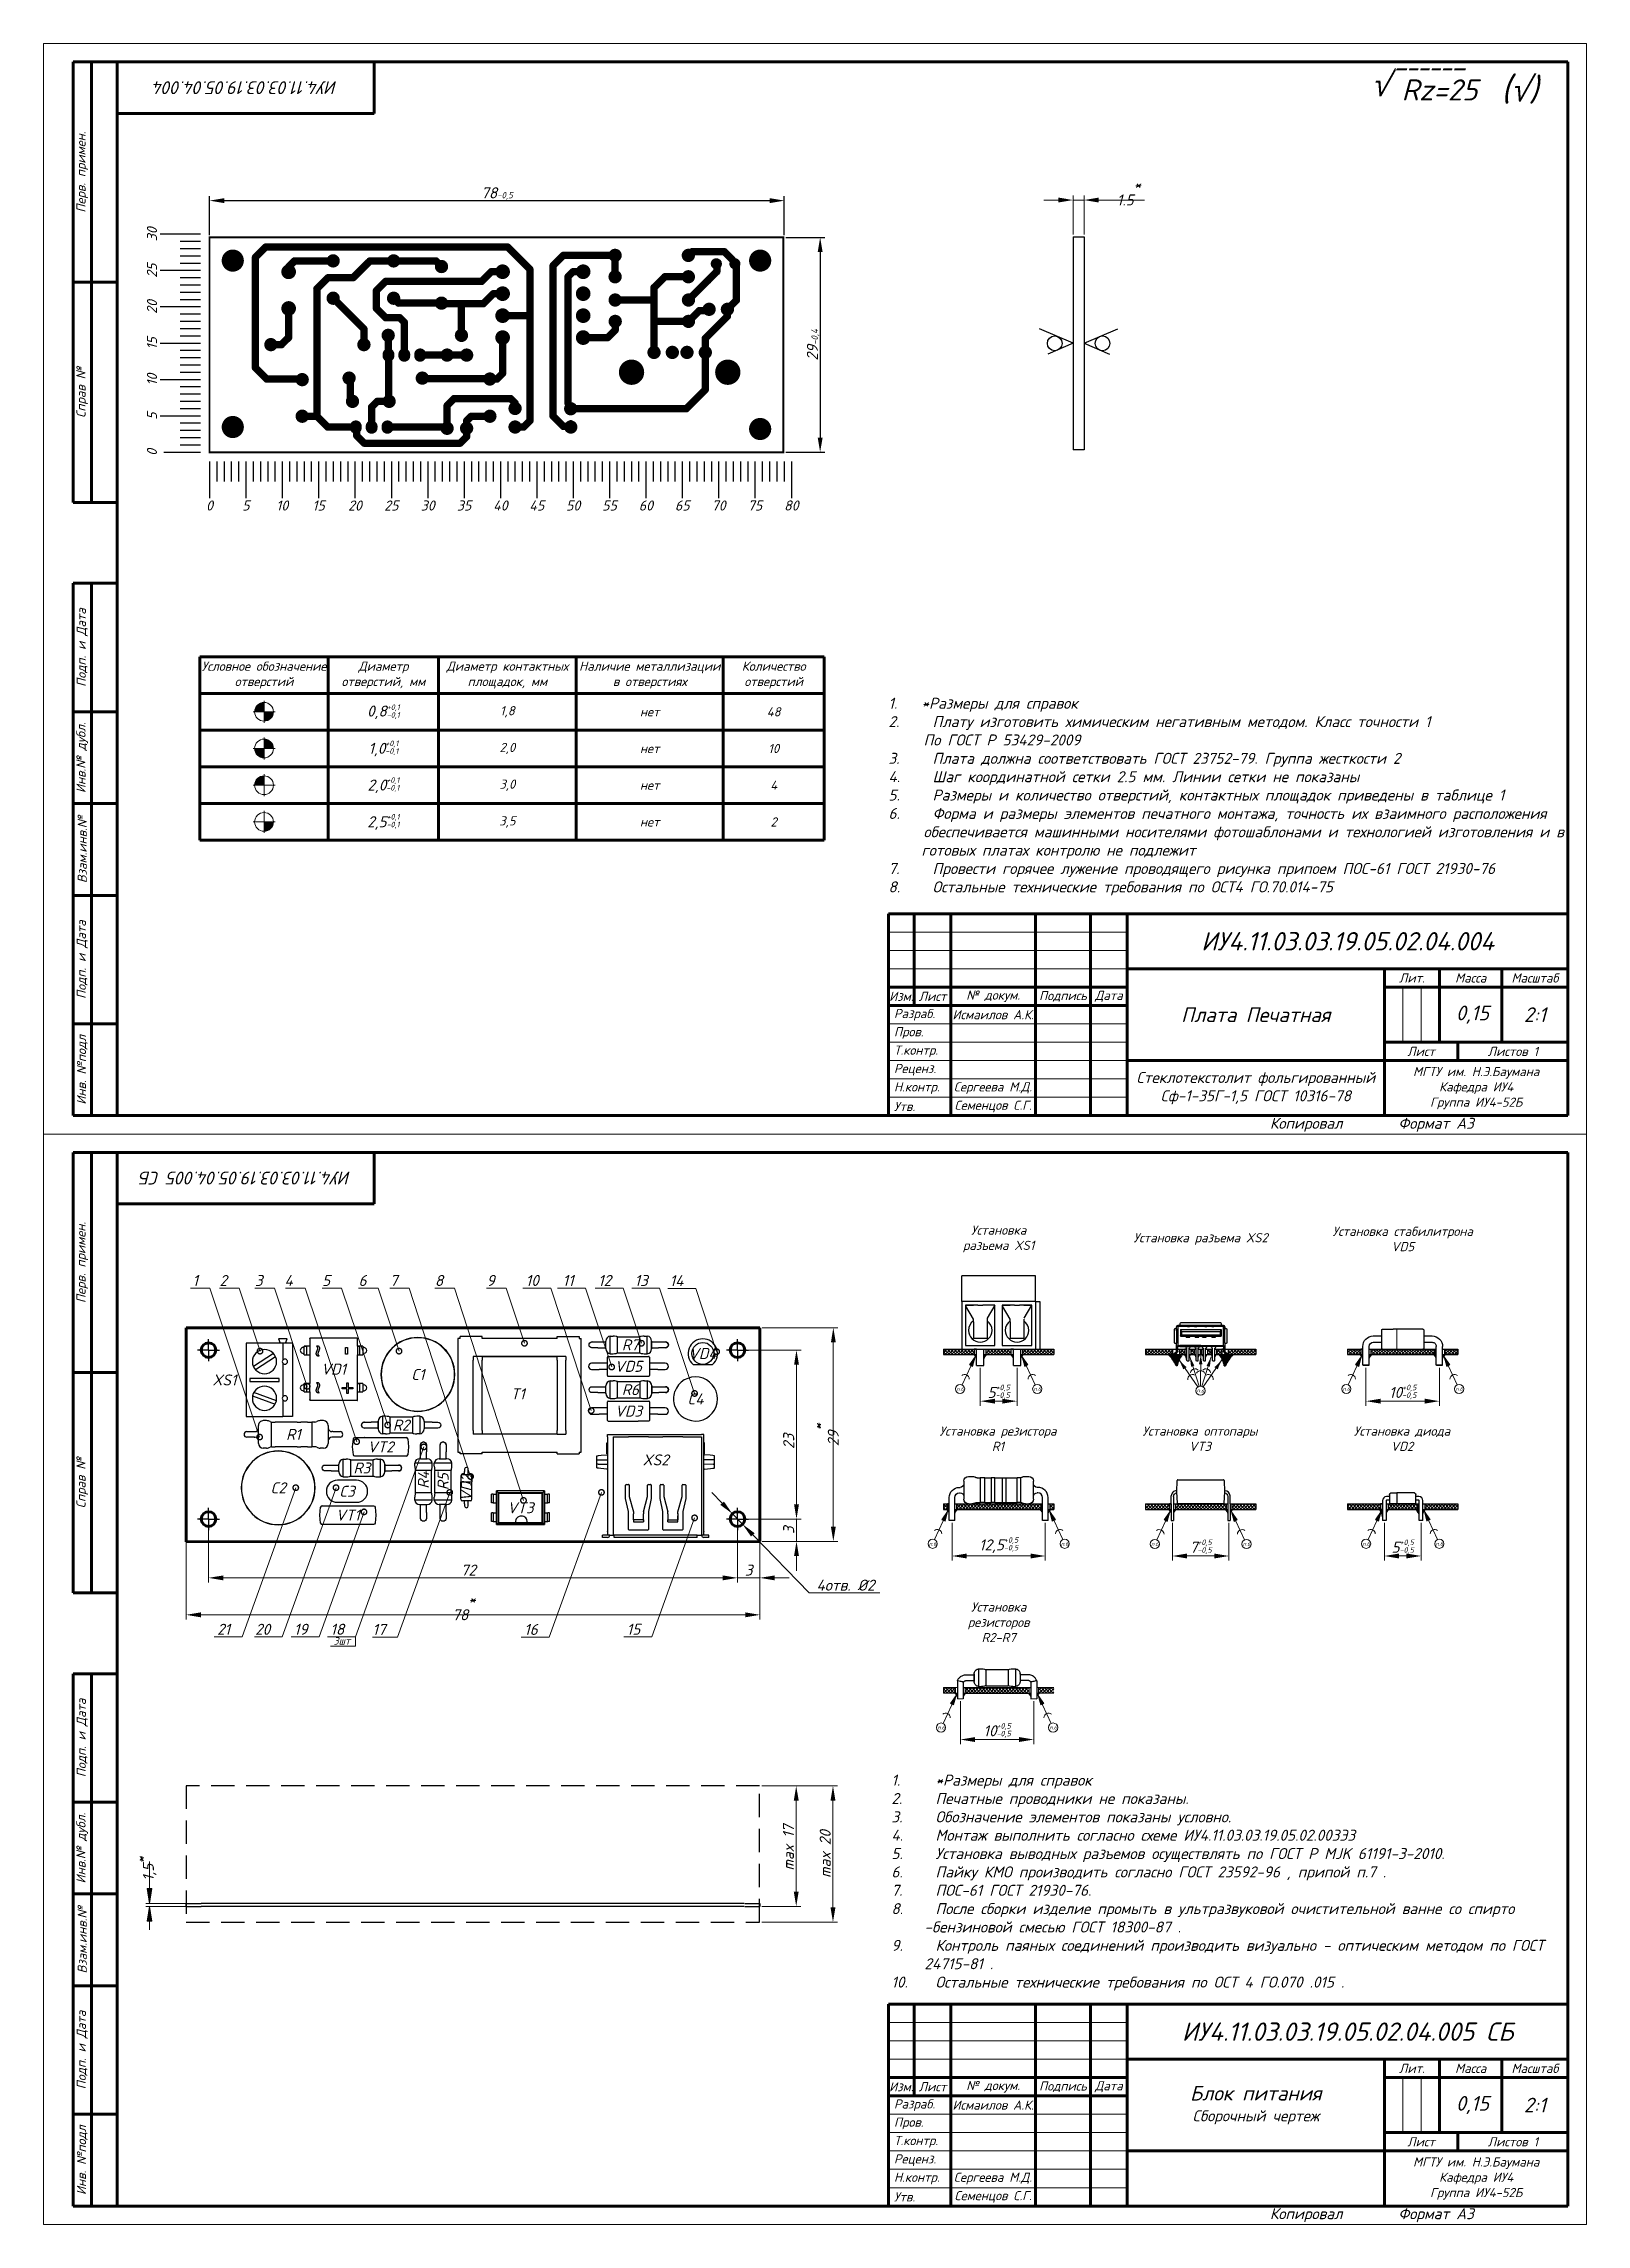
# Model space of a CAD drawing. Header units: millimetres. Extents: x 2470 to 6390, y 1560 to 2814.
# Drawn here: x 2890 to 3310, y 1560 to 2154 of the extents above; entities that cross this region are included whole.
import ezdxf
from ezdxf import colors
from ezdxf.entities.mleader import LeaderData, LeaderLine
from ezdxf.math import Vec2, Vec3

# ---------------------------------------------------------------- set-up
doc = ezdxf.new("R2010")
doc.units = ezdxf.units.MM
doc.linetypes.add('невидимая', pattern=[9.525, 6.35, -3.175])
doc.layers.get('0').update_dxf_attribs({"lineweight": 0})
for name, color, linetype, lineweight in [('border', 7, 'Continuous', 70), ('Text', 7, 'Continuous', 18), ('Размерные линии', 7, 'Continuous', 15), ('Сплошная толстая основная', 7, 'Continuous', 70), ('Сплошная тонкая', 7, 'Continuous', 30), ('Штриховка', 7, 'Continuous', 9)]:
    doc.layers.add(name, color=color, linetype=linetype, lineweight=lineweight)
doc.layers.add('BOTTOM_LAYER', color=7, linetype='Continuous')
doc.layers.add('DRILL GOST', color=7, linetype='Continuous')
doc.layers.add('DRILL', color=7, linetype='Continuous', true_color=0xffffff)
doc.styles.add('Main', font='isocpeur.ttf', dxfattribs={"oblique": 15, "height": 3})
doc.dimstyles.new('ISO-25', dxfattribs={"dimtxt": 3, "dimasz": 4, "dimexe": 1.25, "dimexo": 0.625, "dimtad": 1, "dimtoh": 1, "dimtxsty": 'Main', "dimcen": 2.5, "dimclrd": 256, "dimclre": 256, "dimclrt": 256, "dimadec": 0, "dimazin": 0, "dimtol": 1, "dimtm": 0.5, "dimtfac": 1, "dimtmove": 0, "dimatfit": 3, "dimfxl": 1, "dimlwd": -1, "dimlwe": -1, "dimarcsym": 0})
pattern_1 = [(45, (-1320, -679.7617), (-0.449012806, 0.449012806), []), (135, (-1320, -679.7617), (-0.449012806, -0.449012806), [])]

msp = doc.modelspace()

# ---------------------------------------------------------------- texts
at = {"layer": 'border', "style": 'Main'}
for s, width, gutter_width, heights, insert, char_height, attachment_point in [('{\\H0.95833x;√‾‾‾‾‾‾}', 23, 34.5, [0], (3251.364, 2146.81), 6.9, 1), ('\\pxqc;Rz=25', 24.71619, 34.5, [0], (3270.031, 2141.888), 5.75, 5), ('\\pxqc;({\\H0.95833x;√)}', 14.54937, 34.5, [0], (3291.805, 2141.888), 6.9, 5), ('{\\H1.66667x;ИУ4.11.03.03.19.05.02.04.004}', 120, 66.064, [15], (3245, 1910), 3, 5), ('Изм.', 2.5, 12.5, [0], (3123.5, 1895), 2.5, 5), ('\\pxqc;Лист', 5.19616, 12.5, [0], (3132, 1895), 2.5, 5), ('\\pxqc;Подпись', 5, 12.5, [0], (3167.5, 1895), 2.5, 5), ('\\pxqc;Плата Печатная ', 70, 15, [0], (3220, 1890), 4, 5), ('0,15', 17.35071, 15, [15.166], (3279, 1890), 4, 5), ('\\pxqc;2:1', 17.35071, 15, [15.166], (3296, 1890), 4, 5), ('Пров.', 7.5, 12.5, [0], (3121.5, 1885.007), 2.5, 4), ('\\pxqc;Лист', 2.5, 12.5, [0], (3265, 1880), 2.5, 5), ('Реценз.', 2.5, 12.5, [0], (3121.5, 1874.999), 2.5, 4), ('\\pxqc;Стеклотекстолит фольгированный \\PСф-1-35Г-1,5 ГОСТ 10316-78', 70, 15, [0], (3220, 1870), 3, 5), ('\\pxqc;МГТУ им. Н.Э.Баумана\\P\\pq*;Кафедра ИУ4\\P\\pqc;Группа ИУ4-52Б', 47.99945, 66.064, [14.024], (3280, 1870), 2.5, 5), ('\\pxqc;Копировал ', 70, 15, [0], (3233.717, 1860.01), 3, 5), ('\\pxql;  Формат А3', 50, 15, [0], (3280, 1860), 3, 5), ('{\\H1.66667x;ИУ4.11.03.03.19.05.02.04.005 СБ}', 120, 66.064, [15], (3245, 1613), 3, 5), ('Изм.', 2.5, 12.5, [0], (3123.5, 1598), 2.5, 5), ('\\pxqc;Лист', 5.19616, 12.5, [0], (3132, 1598), 2.5, 5), ('\\pxqc;Подпись', 5, 12.5, [0], (3167.5, 1598), 2.5, 5), ('\\pxqc;{\\H1.33333x;Блок питания}\\PСборочный чертеж', 60, 66.064, [0], (3220, 1593), 3, 5), ('0,15', 17.35071, 15, [15.166], (3279, 1593), 4, 5), ('\\pxqc;2:1', 17.35071, 15, [15.166], (3296, 1593), 4, 5), ('Пров.', 7.5, 12.5, [0], (3121.5, 1588.007), 2.5, 4), ('\\pxqc;Лист', 2.5, 12.5, [0], (3265, 1583), 2.5, 5), ('Реценз.', 2.5, 12.5, [0], (3121.5, 1577.999), 2.5, 4), ('\\pxqc;МГТУ им. Н.Э.Баумана\\P\\pq*;Кафедра ИУ4\\P\\pqc;Группа ИУ4-52Б', 47.99945, 66.064, [14.024], (3280, 1573), 2.5, 5), ('\\pxqc;Копировал ', 70, 15, [0], (3233.717, 1563.01), 3, 5), ('\\pxql;  Формат А3', 50, 15, [0], (3280, 1563), 3, 5)]:
    msp.add_mtext_dynamic_manual_height_columns(s, width=width, gutter_width=gutter_width, heights=heights, dxfattribs=dict(at, insert=insert, char_height=char_height, attachment_point=attachment_point))
at = {"layer": 'border', "char_height": 3.5, "attachment_point": 5, "rotation": 180, "style": 'Main'}
for s, insert in [('\\pxqc;ИУ4.11.03.03.19.05.04.004', (2945, 2142.5)), ('\\pxqc;ИУ4.11.03.03.19.05.04.005 СБ', (2945, 1845.5))]:
    msp.add_mtext_dynamic_manual_height_columns(s, width=116.93347, gutter_width=66.064, heights=[12.033], dxfattribs=dict(at, insert=insert))
at = {"layer": 'border', "lineweight": 70, "char_height": 2.5, "attachment_point": 5, "rotation": 90, "style": 'Main'}
for s, width, heights, insert in [('\\pxqc;Перв. примен.', 30.37405, [0], (2900.5, 2119.5)), ('\\pxqc;Справ №', 17.85188, [0], (2900.5, 2059.5)), ('\\pxqc;Подп. и Дата', 27.71565, [0], (2900.5, 1990)), ('Инв.№ дубл.', 25.15279, [0], (2900.5, 1960)), ('\\pxqc,t4;Взам.инв.№', 27.09632, [0], (2900.5, 1935)), ('\\pxqc;Подп. и Дата', 27.71565, [0], (2900.5, 1905)), ('\\pxqc;Инв. №подл', 24.3376, [10.701], (2900.5, 1874.99)), ('\\pxqc;Перв. примен.', 30.37405, [0], (2900.5, 1822.5)), ('\\pxqc;Справ №', 17.85188, [0], (2900.5, 1762.5)), ('\\pxqc;Подп. и Дата', 27.71565, [0], (2900.5, 1693)), ('Инв.№ дубл.', 25.15279, [0], (2900.5, 1663)), ('\\pxqc,t4;Взам.инв.№', 27.09632, [0], (2900.5, 1638)), ('\\pxqc;Подп. и Дата', 27.71565, [0], (2900.5, 1608)), ('\\pxqc;Инв. №подл', 24.3376, [10.701], (2900.5, 1577.99))]:
    msp.add_mtext_dynamic_manual_height_columns(s, width=width, gutter_width=15, heights=heights, dxfattribs=dict(at, insert=insert))
at = {"layer": 'border', "char_height": 2.5, "style": 'Main'}
for s, insert, attachment_point in [('\\pxqc;Лит.', (3262.5, 1900), 5), ('\\pxqc;Дата', (3180, 1895), 5), ('Разраб.', (3121.5, 1889.972), 4), ('\\pxqc;Исмаилов А.К.', (3148.5, 1890), 5), ('Т.контр.', (3121.5, 1880), 4), ('\\pxqc;Листов 1 ', (3290, 1880), 5), ('Н.контр.', (3121.5, 1870), 4), ('\\pxqc;Сергеева М.Д.', (3148.434, 1870), 5), ('Утв.', (3121.5, 1865), 4), ('\\pxqc;Семенцов С.Г.', (3148.5, 1865), 5), ('\\pxqc;Лит.', (3262.5, 1603), 5), ('\\pxqc;Дата', (3180, 1598), 5), ('Разраб.', (3121.5, 1592.972), 4), ('\\pxqc;Исмаилов А.К.', (3148.5, 1593), 5), ('Т.контр.', (3121.5, 1583), 4), ('\\pxqc;Листов 1 ', (3290, 1583), 5), ('Н.контр.', (3121.5, 1573), 4), ('\\pxqc;Сергеева М.Д.', (3148.434, 1573), 5), ('Утв.', (3121.5, 1568), 4), ('\\pxqc;Семенцов С.Г.', (3148.5, 1568), 5)]:
    msp.add_mtext(s, dxfattribs=dict(at, insert=insert, attachment_point=attachment_point))
at = {"layer": 'border', "char_height": 2.5, "attachment_point": 5, "style": 'Main'}
for s, insert, width in [('\\pxqc;Масса', (3278.5, 1900), 8.80675), ('\\pxqc;Масштаб', (3296, 1900), 12.13842), ('\\pxqc;№ докум.', (3148.5, 1895), 22.84084), ('\\pxqc;Масса', (3278.5, 1603), 8.80675), ('\\pxqc;Масштаб', (3296, 1603), 12.13842), ('\\pxqc;№ докум.', (3148.5, 1598), 22.84084)]:
    msp.add_mtext(s, dxfattribs=dict(at, insert=insert, width=width))
at = {"layer": 'DRILL GOST', "char_height": 3, "attachment_point": 5, "style": 'Main'}
for s, heights, insert in [('\\A1;\\pxqc;0,8{\\H0.5x;\\S+0,1^ -0,1;}', [0], (2982.5, 1972.5)), ('\\pxqc;1,0{\\A1;\\H0.5x;\\S+0,1^ -0,1;}', [3.6], (2982.5, 1962.5)), ('\\pxqc;2,0{\\A1;\\H0.5x;\\S+0,1^ -0,1;}', [0], (2982.5, 1952.5)), ('\\pxqc;2,5{\\A1;\\H0.5x;\\S+0,1^ -0,1;}', [0], (2982.5, 1942.5))]:
    msp.add_mtext_dynamic_manual_height_columns(s, width=30, gutter_width=15, heights=heights, dxfattribs=dict(at, insert=insert))
at = {"layer": 'Text', "style": 'Main'}
for s, width, heights, insert, char_height, attachment_point in [('\\pxi-3,l3,t3;1.^I*Размеры для справок \\P\\ptz;2.^IПлату изготовить химическим негативным методом. Класс точности 1 \\P\\pt3;     По ГОСТ Р 53429-2009\\P\\ptz;3.^IПлата должна соответствовать ГОСТ 23752-79. Группа жесткости 2\\P4.^IШаг координатной сетки 2.5 мм. Линии сетки не показаны\\P5.^IРазмеры и количество отверстий, контактных площадок приведены в таблице 1\\P6.^IФорма и размеры элементов печатного монтажа, точность их взаимного расположения \\P     обеспечивается машинными носителями фотошаблонами и технологией изготовления и в готовых платах контролю не подлежит                  \\P7.^IПровести горячее лужение проводящего рисунка припоем ПОС-61 ГОСТ 21930-76\\P8.^IОстальные технические требования по ОСТ4 ГО.70.014-75', 184.27065, [91.192], (3120, 1922.5), 3, 7), ('\\pxqc;Установка разъема XS1', 20, [0], (3150, 1828.908), 2.5, 5), ('\\pxqc;Установка разъема XS2', 39.20814, [0], (3205, 1828.908), 2.5, 5), ('\\pxqc;Установка стабилитрона VD5', 41.3362, [0], (3260, 1828.908), 2.5, 5), ('\\pxqc;R7', 10.1, [0], (3049.707, 1800.058), 3, 5), ('\\pxqc;VD1', 12.69162, [0], (2968.926, 1793.454), 3, 5), ('\\pxqc;VD5', 11.16142, [0], (3049.198, 1794.216), 3, 5), ('\\pxqc;VD4', 8.44654, [0], (3069.457, 1797.721), 3, 5), ('XS1', 9.03084, [0], (2935.933, 1792.011), 3, 1), ('\\pxqc;C1', 7.07107, [0], (2991.888, 1792.01), 3, 5), ('\\pxqc;T1', 6.6, [0], (3019.065, 1786.711), 3, 5), ('\\pxqc;R6', 10.1, [0], (3049.735, 1787.866), 3, 5), ('\\pxqc;VD3', 11.22, [0], (3049.226, 1782.024), 3, 5), ('\\pxqc;C4', 11.65685, [0], (3067.458, 1785.326), 3, 5), ('\\pxqc;R1', 11, [0], (2958, 1775.674), 3, 5), ('\\pxqc;R2', 6.1, [0], (2987.345, 1778.214), 3, 5), ('\\pxqc;Установка резистора\\PR1', 38.97936, [0], (3149.813, 1774.502), 2.5, 5), ('\\pxqc;Установка оптопары\\PVT3', 38.97936, [0], (3204.813, 1774.502), 2.5, 5), ('\\pxqc;Установка диода \\PVD2', 38.97936, [0], (3259.813, 1774.502), 2.5, 5), ('\\pxqc;VT2', 14.02074, [0], (2981.727, 1772.269), 3, 5), ('\\pxqc;XS2', 26.22, [0], (3056.626, 1768.73), 3, 5), ('\\pxqc;R3', 6.1, [0], (2976.638, 1766.53), 3, 5), ('\\pxqc;C2', 7.07107, [0], (2953.851, 1761.115), 3, 5), ('\\pxqc;C3', 5.2, [0], (2972.585, 1760.182), 3, 5), ('\\pxqc;VT1', 14.02074, [0], (2972.807, 1753.697), 3, 5), ('\\pxqc;VT3', 11.8, [0], (3019.818, 1755.698), 3, 5), ('\\pxqc;Установка резисторов\\P\\pq*;R2-R7', 7.14845, [0], (3150, 1724.504), 2.5, 5), ('\\pxi-3,l3;1.^I*Размеры для справок \\P2.^IПечатные проводники не показаны. \\P3.^IОбозначение элементов показаны условно. \\P4.^IМонтаж выполнить согласно схеме ИУ4.11.03.03.19.05.02.003Э3 \\P5.^IУстановка выводных разъемов осуществлять по ГОСТ Р MJK 61191-3-2010. \\P6.^IПайку КМО производить согласно ГОСТ 23592-96 , припой п.7 . \\P7.^IПОС-61 ГОСТ 21930-76. \\P8.^IПосле сборки изделие промыть в ультразвуковой очистительной ванне со спирто -бензиновой смесью ГОСТ 18300-87 .  \\P9.^IКонтроль паяных соединений производить визуально - оптическим методом по ГОСТ 24715-81 . \\P10.^IОстальные технические требования по ОСТ 4 ГО.070 .015 .', 183.15632, [0], (3120.801, 1683.006), 3, 1)]:
    msp.add_mtext_dynamic_manual_height_columns(s, width=width, gutter_width=15, heights=heights, dxfattribs=dict(at, insert=insert, char_height=char_height, attachment_point=attachment_point))
at = {"layer": 'Text', "char_height": 3, "attachment_point": 5, "rotation": 90, "style": 'Main'}
for s, width, insert in [('\\pxqc;R4', 4.4, (2993.412, 1763.234)), ('\\pxqc;R5', 4.4, (2998.746, 1762.809)), ('\\pxqc;VD2', 2.99, (3005.096, 1761.065))]:
    msp.add_mtext_dynamic_manual_height_columns(s, width=width, gutter_width=15, heights=[0], dxfattribs=dict(at, insert=insert))
at = {"layer": 'Размерные линии', "attachment_point": 5, "style": 'Main'}
for s, width, heights, insert, char_height in [('\\pxqc;п.6', 1.20386, [0], (3139.498, 1788.057), 1), ('\\pxqc;п.6', 1.20386, [0], (3160.502, 1788.057), 1), ('\\pxqc;п.6', 1.20386, [0], (3244.646, 1788.06), 1), ('\\pxqc;п.6', 1.20386, [0], (3275.354, 1788.06), 1), ('\\pxqc;п.6', 1.20386, [0], (3132.025, 1745.89), 1), ('\\pxqc;п.6', 1.20386, [1], (3167.975, 1745.89), 1), ('\\pxqc;п.6', 1.20386, [0], (3250.03, 1745.89), 1), ('\\pxqc;п.6', 1.20386, [0], (3269.97, 1745.89), 1), ('\\pxqc;п.6', 1.20386, [0], (3192.522, 1745.814), 1), ('\\pxqc;п.6', 1.20386, [0], (3217.478, 1745.814), 1), ('\\pxqc;3шт', 7.19611, [0], (2971.193, 1719.425), 2), ('\\pxqc;п.6', 1.20386, [0], (3134.323, 1695.822), 1), ('\\pxqc;п.6', 1.20386, [0], (3164.827, 1695.822), 1)]:
    msp.add_mtext_dynamic_manual_height_columns(s, width=width, gutter_width=15, heights=heights, dxfattribs=dict(at, insert=insert, char_height=char_height))
at = {"layer": 'Размерные линии', "style": 'Main'}
for s, width, insert, char_height, attachment_point, rotation in [('\\pxqc;п.6', 1.20386, (3204.941, 1787.581), 1, 5, 352.101426), ('\\A1;1,5{\\H1x;\\S*^ ;}', 3.03817, (2914.907, 1654.032), 3, 1, 90)]:
    msp.add_mtext_dynamic_manual_height_columns(s, width=width, gutter_width=15, heights=[0], dxfattribs=dict(at, insert=insert, char_height=char_height, attachment_point=attachment_point, rotation=rotation))
at = {"layer": 'Сплошная толстая основная', "char_height": 2.5, "attachment_point": 5, "style": 'Main'}
for s, width, heights, insert in [('\\pxqc;Условное обозначение\\Pотверстий ', 37.35968, [8.902], (2950, 1982.5)), ('\\pxqc;Диаметр\\Pотверстий, мм', 32.6959, [0], (2982.5, 1982.5)), ('\\pxqc;Диаметр контактных площадок, мм', 37.99354, [10.152], (3016.25, 1982.5)), ('\\pxqc;Наличие металлизации \\Pв отверстиях', 49.02903, [0], (3055, 1982.5)), ('\\pxqc;Количество отверстий', 30.72827, [9.954], (3088.75, 1982.5)), ('\\pxqc;1,8', 37.99354, [10.152], (3016.25, 1972.5)), ('нет', 49.02903, [0], (3055, 1972.5)), ('\\pxqc;48', 30.72827, [9.954], (3088.75, 1972.5)), ('\\A1;\\pxqc;2,0', 37.99354, [10.152], (3016.25, 1962.5)), ('нет', 49.02903, [0], (3055, 1962.5)), ('\\pxqc;10', 30.72827, [9.954], (3088.75, 1962.5)), ('\\pxqc;3,0', 37.99354, [10.152], (3016.25, 1952.5)), ('\\pxqc;нет', 49.02903, [0], (3055, 1952.5)), ('\\pxqc;4', 30.72827, [9.954], (3088.75, 1952.5)), ('\\pxqc;3,5', 37.99354, [10.152], (3016.25, 1942.5)), ('\\pxqc;нет', 49.02903, [0], (3055, 1942.5)), ('\\pxqc;2', 30.72827, [9.954], (3088.75, 1942.5))]:
    msp.add_mtext_dynamic_manual_height_columns(s, width=width, gutter_width=15, heights=heights, dxfattribs=dict(at, insert=insert))
at = {"layer": 'Сплошная тонкая', "char_height": 2.75, "attachment_point": 5, "rotation": 90, "style": 'Main'}
for s, width, insert in [('\\pxqc;30', 3.90652, (2919.486, 2102.562)), ('\\pxqc;25', 5.06554, (2919.486, 2092.662)), ('\\pxqc;20', 3.53864, (2919.486, 2082.762)), ('\\pxqc;15', 2.75, (2919.486, 2072.862)), ('\\pxqc;10', 2.75, (2919.486, 2062.962)), ('\\pxqc;5', 3.53864, (2919.486, 2053.062)), ('0', 3.53864, (2919.486, 2043.162))]:
    msp.add_mtext_dynamic_manual_height_columns(s, width=width, gutter_width=16.5, heights=[0], dxfattribs=dict(at, insert=insert))
at = {"layer": 'Сплошная тонкая', "char_height": 2.75, "attachment_point": 5, "style": 'Main'}
for s, width, insert in [('\\pxqc;0', 6.3581, (2935.159, 2028.688)), ('\\pxqc;5', 6.3581, (2945.059, 2028.688)), ('\\pxqc;10', 5.13086, (2954.959, 2028.688)), ('\\pxqc;15', 6.3581, (2964.859, 2028.688)), ('\\pxqc;20', 6.3581, (2974.759, 2028.688)), ('\\pxqc;25', 5.13086, (2984.659, 2028.688)), ('\\pxqc;30', 5.13086, (2994.559, 2028.688)), ('\\pxqc;35', 6.3581, (3004.459, 2028.688)), ('\\pxqc;40', 5.13086, (3014.359, 2028.688)), ('\\pxqc;45', 6.3581, (3024.259, 2028.688)), ('50', 6.3581, (3034.159, 2028.688)), ('\\pxqc;55', 5.13086, (3044.059, 2028.688)), ('\\pxqc;60', 5.13086, (3053.959, 2028.688)), ('\\pxqc;65', 6.3581, (3063.859, 2028.688)), ('\\pxqc;70', 5.13086, (3073.759, 2028.688)), ('75', 6.3581, (3083.659, 2028.688)), ('80', 6.3581, (3093.559, 2028.688))]:
    msp.add_mtext_dynamic_manual_height_columns(s, width=width, gutter_width=16.5, heights=[0], dxfattribs=dict(at, insert=insert))

# ---------------------------------------------------------------- blocks, each defined once
blk = doc.blocks.new('ROUND_12')
at = {"const_width": 0.0591}
blk.add_lwpolyline([(-0.03, 0, 1), (0.03, 0, 1)], format="xyb", close=True, dxfattribs=at)
blk = doc.blocks.new('ROUND_13')
at = {"const_width": 0.0354}
blk.add_lwpolyline([(-0.018, 0, 1), (0.018, 0, 1)], format="xyb", close=True, dxfattribs=at)
blk = doc.blocks.new('ROUND_14')
at = {"const_width": 0.03937}
blk.add_lwpolyline([(-0.019685, 0, 1), (0.019685, 0, 1)], format="xyb", close=True, dxfattribs=at)
blk = doc.blocks.new('OBLONG_15')
at = {"const_width": 0.063}
blk.add_lwpolyline([(0, 0.004), (0, -0.004)], dxfattribs=at)
at = {"const_width": 0.0315}
for points in [[(-0.016, 0.004, 1), (0.016, 0.004, 1)], [(-0.016, -0.004, 1), (0.016, -0.004, 1)]]:
    blk.add_lwpolyline(points, format="xyb", close=True, dxfattribs=at)
blk = doc.blocks.new('OBLONG_17')
at = {"const_width": 0.0551}
blk.add_lwpolyline([(0, 0.008), (0, -0.008)], dxfattribs=at)
at = {"const_width": 0.0276}
for points in [[(-0.014, 0.008, 1), (0.014, 0.008, 1)], [(-0.014, -0.008, 1), (0.014, -0.008, 1)]]:
    blk.add_lwpolyline(points, format="xyb", close=True, dxfattribs=at)
blk = doc.blocks.new('ROUND_16')
at = {"const_width": 0.0679}
blk.add_lwpolyline([(-0.034, 0, 1), (0.034, 0, 1)], format="xyb", close=True, dxfattribs=at)
blk = doc.blocks.new('ROUND_18')
at = {"const_width": 0.0295}
blk.add_lwpolyline([(-0.015, 0, 1), (0.015, 0, 1)], format="xyb", close=True, dxfattribs=at)
blk = doc.blocks.new('ROUND_19')
at = {"const_width": 0.0197}
blk.add_lwpolyline([(-0.01, 0, 1), (0.01, 0, 1)], format="xyb", close=True, dxfattribs=at)
blk = doc.blocks.new('ROUND_20')
at = {"const_width": 0.0118}
blk.add_lwpolyline([(-0.006, 0, 1), (0.006, 0, 1)], format="xyb", close=True, dxfattribs=at)
blk = doc.blocks.new('ROUND_1')
at = {"const_width": 0.005}
blk.add_lwpolyline([(-0.0025, 0, 1), (0.0025, 0, 1)], format="xyb", close=True, dxfattribs=at)
blk = doc.blocks.new('ROUND_21')
at = {"const_width": 0.015748}
blk.add_lwpolyline([(-0.007874, 0, 1), (0.007874, 0, 1)], format="xyb", close=True, dxfattribs=at)
blk = doc.blocks.new('ROUND_22')
at = {"const_width": 0.023622}
blk.add_lwpolyline([(-0.011811, 0, 1), (0.011811, 0, 1)], format="xyb", close=True, dxfattribs=at)
blk = doc.blocks.new('ROUND_29')
at = {"const_width": 0.03937}
blk.add_lwpolyline([(-0.019685, 0, 1), (0.019685, 0, 1)], format="xyb", close=True, dxfattribs=at)
blk = doc.blocks.new('ROUND_23')
at = {"const_width": 0.0453}
blk.add_lwpolyline([(-0.023, 0, 1), (0.023, 0, 1)], format="xyb", close=True, dxfattribs=at)
blk = doc.blocks.new('*D59')
at = {"layer": 'Defpoints', "color": 0, "lineweight": 18, "transparency": 16777216}
for p in [(3091.4, 2101.73), (3091.4, 2043.19), (3101.4, 2043.19)]:
    blk.add_point(p, dxfattribs=at)
at = {"layer": 'DRILL GOST', "transparency": 16777216}
for p, q in [((3092.03, 2101.73), (3102.65, 2101.73)), ((3101.4, 2097.73), (3101.4, 2047.19)), ((3092.03, 2043.19), (3102.65, 2043.19))]:
    blk.add_line(p, q, dxfattribs=at)
at = {"layer": 'DRILL GOST', "lineweight": 18, "transparency": 16777216}
for points in [[(3100.74, 2097.73), (3102.07, 2097.73), (3101.4, 2101.73)], [(3100.74, 2047.19), (3102.07, 2047.19), (3101.4, 2043.19)]]:
    blk.add_solid(points, dxfattribs=at)
at = {"layer": 'DRILL GOST', "transparency": 16777216, "insert": (3099.28, 2072.46), "char_height": 3, "attachment_point": 5, "rotation": 90, "style": 'Main'}
blk.add_mtext('29{\\H0.58333x;\\S^ -0,4;}', dxfattribs=at)
blk = doc.blocks.new('*D60')
at = {"layer": 'Defpoints', "color": 0, "lineweight": 18, "transparency": 16777216}
for p in [(3091.65, 2111.73), (2935.16, 2101.73), (3091.65, 2101.73)]:
    blk.add_point(p, dxfattribs=at)
at = {"layer": 'DRILL GOST', "transparency": 16777216}
for p, q in [((2935.16, 2102.35), (2935.16, 2112.98)), ((2939.16, 2111.73), (3087.65, 2111.73)), ((3091.65, 2102.35), (3091.65, 2112.98))]:
    blk.add_line(p, q, dxfattribs=at)
at = {"layer": 'DRILL GOST', "lineweight": 18, "transparency": 16777216}
for points in [[(2939.16, 2112.4), (2939.16, 2111.06), (2935.16, 2111.73)], [(3087.65, 2112.4), (3087.65, 2111.06), (3091.65, 2111.73)]]:
    blk.add_solid(points, dxfattribs=at)
at = {"layer": 'DRILL GOST', "transparency": 16777216, "insert": (3013.41, 2113.85), "char_height": 3, "attachment_point": 5, "style": 'Main'}
blk.add_mtext('78{\\H0.58x;\\S^ -0,5;} ', dxfattribs=at)
blk = doc.blocks.new('*D61')
at = {"layer": 'Defpoints', "color": 0, "lineweight": 18, "transparency": 16777216}
for p in [(3173.27, 2111.89), (3170.27, 2101.89), (3173.27, 2101.89)]:
    blk.add_point(p, dxfattribs=at)
at = {"layer": 'Text', "transparency": 16777216}
for p, q in [((3166.27, 2111.89), (3162.27, 2111.89)), ((3170.27, 2102.51), (3170.27, 2113.14)), ((3170.27, 2111.89), (3173.27, 2111.89)), ((3173.27, 2102.51), (3173.27, 2113.14)), ((3177.27, 2111.89), (3189.69, 2111.89))]:
    blk.add_line(p, q, dxfattribs=at)
at = {"layer": 'Text', "lineweight": 18, "transparency": 16777216}
for points in [[(3166.27, 2112.56), (3166.27, 2111.22), (3170.27, 2111.89)], [(3177.27, 2112.56), (3177.27, 2111.22), (3173.27, 2111.89)]]:
    blk.add_solid(points, dxfattribs=at)
at = {"layer": 'Text', "transparency": 16777216, "insert": (3185.48, 2114.01), "char_height": 3, "attachment_point": 5, "style": 'Main'}
blk.add_mtext('1.5{\\H1x;\\S*^ ;}', dxfattribs=at)
blk = doc.blocks.new('*D70')
at = {"layer": 'Defpoints', "color": 0, "lineweight": 18, "transparency": 16777216}
for p in [(3078.9, 1798.63), (3078.9, 1752.63), (3094.96, 1752.63)]:
    blk.add_point(p, dxfattribs=at)
at = {"layer": 'Размерные линии', "transparency": 16777216}
for p, q in [((3079.52, 1798.63), (3096.21, 1798.63)), ((3094.96, 1794.63), (3094.96, 1756.63)), ((3079.52, 1752.63), (3096.21, 1752.63))]:
    blk.add_line(p, q, dxfattribs=at)
at = {"layer": 'Размерные линии', "lineweight": 18, "transparency": 16777216}
for points in [[(3094.3, 1794.63), (3095.63, 1794.63), (3094.96, 1798.63)], [(3094.3, 1756.63), (3095.63, 1756.63), (3094.96, 1752.63)]]:
    blk.add_solid(points, dxfattribs=at)
at = {"layer": 'Размерные линии', "transparency": 16777216, "insert": (3092.84, 1773.77), "char_height": 3, "attachment_point": 5, "rotation": 90, "style": 'Main'}
blk.add_mtext('23', dxfattribs=at)
blk = doc.blocks.new('*D71')
at = {"layer": 'Defpoints', "color": 0, "lineweight": 18, "transparency": 16777216}
for p in [(2934.9, 1752.63), (3078.9, 1752.63), (3078.9, 1736.6)]:
    blk.add_point(p, dxfattribs=at)
at = {"layer": 'Размерные линии', "transparency": 16777216}
for p, q in [((2934.9, 1752), (2934.9, 1735.35)), ((3078.9, 1752), (3078.9, 1735.35)), ((2938.9, 1736.6), (3074.9, 1736.6))]:
    blk.add_line(p, q, dxfattribs=at)
at = {"layer": 'Размерные линии', "lineweight": 18, "transparency": 16777216}
for points in [[(2938.9, 1737.26), (2938.9, 1735.93), (2934.9, 1736.6)], [(3074.9, 1737.26), (3074.9, 1735.93), (3078.9, 1736.6)]]:
    blk.add_solid(points, dxfattribs=at)
at = {"layer": 'Размерные линии', "transparency": 16777216, "insert": (3005.63, 1738.72), "char_height": 3, "attachment_point": 5, "style": 'Main'}
blk.add_mtext('72', dxfattribs=at)
blk = doc.blocks.new('*D62')
at = {"layer": 'Defpoints', "color": 0, "lineweight": 18, "transparency": 16777216}
for p in [(2928.8, 1750.63), (3085, 1750.63), (3085, 1726.53)]:
    blk.add_point(p, dxfattribs=at)
at = {"layer": 'Размерные линии', "transparency": 16777216}
for p, q in [((2928.8, 1750), (2928.8, 1725.28)), ((3085, 1750), (3085, 1725.28)), ((2932.8, 1726.53), (3081, 1726.53))]:
    blk.add_line(p, q, dxfattribs=at)
at = {"layer": 'Размерные линии', "lineweight": 18, "transparency": 16777216}
for points in [[(2932.8, 1727.2), (2932.8, 1725.86), (2928.8, 1726.53)], [(3081, 1727.2), (3081, 1725.86), (3085, 1726.53)]]:
    blk.add_solid(points, dxfattribs=at)
at = {"layer": 'Размерные линии', "transparency": 16777216, "insert": (3004.45, 1728.65), "char_height": 3, "width": 4.4038, "attachment_point": 5, "style": 'Main'}
blk.add_mtext('78{\\H1x;\\S*^ ;}', dxfattribs=at)
blk = doc.blocks.new('*D63')
at = {"layer": 'Defpoints', "color": 0, "lineweight": 18, "transparency": 16777216}
for p in [(3084.87, 1679.93), (3084.92, 1642.84), (3104.89, 1642.84)]:
    blk.add_point(p, dxfattribs=at)
at = {"layer": 'Размерные линии', "transparency": 16777216}
for p, q in [((3085.49, 1679.93), (3106.14, 1679.93)), ((3104.89, 1675.93), (3104.89, 1646.84)), ((3085.54, 1642.84), (3106.14, 1642.84))]:
    blk.add_line(p, q, dxfattribs=at)
at = {"layer": 'Размерные линии', "lineweight": 18, "transparency": 16777216}
for points in [[(3104.23, 1675.93), (3105.56, 1675.93), (3104.89, 1679.93)], [(3104.23, 1646.84), (3105.56, 1646.84), (3104.89, 1642.84)]]:
    blk.add_solid(points, dxfattribs=at)
at = {"layer": 'Размерные линии', "transparency": 16777216, "insert": (3102.77, 1661.38), "char_height": 3, "attachment_point": 5, "rotation": 90, "style": 'Main'}
blk.add_mtext('max 20', dxfattribs=at)
blk = doc.blocks.new('*D72')
at = {"layer": 'Defpoints', "color": 0, "lineweight": 18, "transparency": 16777216}
for p in [(3084.87, 1679.93), (3094.89, 1679.93), (3084.91, 1647.12)]:
    blk.add_point(p, dxfattribs=at)
at = {"layer": 'Размерные линии', "transparency": 16777216}
for p, q in [((3085.49, 1679.93), (3096.14, 1679.93)), ((3094.89, 1651.12), (3094.89, 1675.93)), ((3085.54, 1647.12), (3096.14, 1647.12))]:
    blk.add_line(p, q, dxfattribs=at)
at = {"layer": 'Размерные линии', "lineweight": 18, "transparency": 16777216}
for points in [[(3094.22, 1675.93), (3095.56, 1675.93), (3094.89, 1679.93)], [(3094.22, 1651.12), (3095.56, 1651.12), (3094.89, 1647.12)]]:
    blk.add_solid(points, dxfattribs=at)
at = {"layer": 'Размерные линии', "transparency": 16777216, "insert": (3092.76, 1663.14), "char_height": 3, "attachment_point": 5, "rotation": 90, "style": 'Main'}
blk.add_mtext('max 17', dxfattribs=at)
blk = doc.blocks.new('*D64')
at = {"layer": 'Defpoints', "color": 0, "lineweight": 18, "transparency": 16777216}
for p in [(3084.99, 1804.72), (3085, 1746.53), (3104.99, 1746.53)]:
    blk.add_point(p, dxfattribs=at)
at = {"layer": 'Размерные линии', "transparency": 16777216}
for p, q in [((3085.62, 1804.72), (3106.24, 1804.72)), ((3104.99, 1800.72), (3104.99, 1750.53)), ((3085.62, 1746.53), (3106.24, 1746.53))]:
    blk.add_line(p, q, dxfattribs=at)
at = {"layer": 'Размерные линии', "lineweight": 18, "transparency": 16777216}
for points in [[(3104.33, 1800.72), (3105.66, 1800.72), (3104.99, 1804.72)], [(3104.33, 1750.53), (3105.66, 1750.53), (3104.99, 1746.53)]]:
    blk.add_solid(points, dxfattribs=at)
at = {"layer": 'Размерные линии', "transparency": 16777216, "insert": (3102.87, 1775.62), "char_height": 3, "attachment_point": 5, "rotation": 90, "style": 'Main'}
blk.add_mtext('29{\\H1x;\\S*^ ;}', dxfattribs=at)
blk = doc.blocks.new('*D73')
at = {"layer": 'Defpoints', "color": 0, "lineweight": 18, "transparency": 16777216}
for p in [(3078.9, 1752.63), (3085, 1752.63), (3085, 1736.6)]:
    blk.add_point(p, dxfattribs=at)
at = {"layer": 'Размерные линии', "transparency": 16777216}
for p, q in [((3078.9, 1752), (3078.9, 1735.35)), ((3085, 1752), (3085, 1735.35)), ((3074.9, 1736.6), (3070.9, 1736.6)), ((3078.9, 1736.6), (3085, 1736.6)), ((3089, 1736.6), (3093, 1736.6))]:
    blk.add_line(p, q, dxfattribs=at)
at = {"layer": 'Размерные линии', "lineweight": 18, "transparency": 16777216}
for points in [[(3074.9, 1737.26), (3074.9, 1735.93), (3078.9, 1736.6)], [(3089, 1737.26), (3089, 1735.93), (3085, 1736.6)]]:
    blk.add_solid(points, dxfattribs=at)
at = {"layer": 'Размерные линии', "transparency": 16777216, "insert": (3081.95, 1738.72), "char_height": 3, "attachment_point": 5, "style": 'Main'}
blk.add_mtext('3', dxfattribs=at)
blk = doc.blocks.new('*D74')
at = {"layer": 'Defpoints', "color": 0, "lineweight": 18, "transparency": 16777216}
for p in [(3078.9, 1752.63), (3094.96, 1752.63), (3085, 1746.53)]:
    blk.add_point(p, dxfattribs=at)
at = {"layer": 'Размерные линии', "transparency": 16777216}
for p, q in [((3094.96, 1756.63), (3094.96, 1760.63)), ((3079.52, 1752.63), (3096.21, 1752.63)), ((3094.96, 1746.53), (3094.96, 1752.63)), ((3085.62, 1746.53), (3096.21, 1746.53)), ((3094.96, 1742.53), (3094.96, 1738.53))]:
    blk.add_line(p, q, dxfattribs=at)
at = {"layer": 'Размерные линии', "lineweight": 18, "transparency": 16777216}
for points in [[(3094.3, 1756.63), (3095.63, 1756.63), (3094.96, 1752.63)], [(3094.3, 1742.53), (3095.63, 1742.53), (3094.96, 1746.53)]]:
    blk.add_solid(points, dxfattribs=at)
at = {"layer": 'Размерные линии', "transparency": 16777216, "insert": (3092.84, 1749.58), "char_height": 3, "attachment_point": 5, "rotation": 90, "style": 'Main'}
blk.add_mtext('3', dxfattribs=at)
blk = doc.blocks.new('*D75')
at = {"layer": 'Defpoints', "color": 0, "lineweight": 18, "transparency": 16777216}
for p in [(3077.5, 1754.07), (3080.29, 1751.19)]:
    blk.add_point(p, dxfattribs=at)
at = {"layer": 'Размерные линии', "transparency": 16777216}
for p, q in [((3074.72, 1756.94), (3071.94, 1759.81)), ((3077.5, 1754.07), (3080.29, 1751.19)), ((3098.39, 1732.49), (3083.07, 1748.32)), ((3117.63, 1732.49), (3098.39, 1732.49))]:
    blk.add_line(p, q, dxfattribs=at)
at = {"layer": 'Размерные линии', "lineweight": 18, "transparency": 16777216}
for points in [[(3075.2, 1757.4), (3074.24, 1756.48), (3077.5, 1754.07)], [(3083.55, 1748.78), (3082.59, 1747.85), (3080.29, 1751.19)]]:
    blk.add_solid(points, dxfattribs=at)
at = {"layer": 'Размерные линии', "transparency": 16777216, "insert": (3108.32, 1734.61), "char_height": 3, "attachment_point": 5, "style": 'Main'}
blk.add_mtext('4отв. %%C2', dxfattribs=at)
blk = doc.blocks.new('_DotSmall')
at = {"color": 0, "linetype": 'ByBlock', "const_width": 0.5}
blk.add_lwpolyline([(-0.0625, 0, 1), (0.0625, 0, 1)], format="xyb", close=True, dxfattribs=at)
blk = doc.blocks.new('*D76')
at = {"layer": 'Defpoints', "color": 0, "lineweight": 18, "transparency": 16777216}
for p in [(3137.3, 1752.24), (3162.7, 1752.24), (3162.7, 1742.56)]:
    blk.add_point(p, dxfattribs=at)
at = {"layer": 'Размерные линии', "transparency": 16777216}
for p, q in [((3137.3, 1751.61), (3137.3, 1741.31)), ((3162.7, 1751.61), (3162.7, 1741.31)), ((3141.3, 1742.56), (3158.7, 1742.56))]:
    blk.add_line(p, q, dxfattribs=at)
at = {"layer": 'Размерные линии', "lineweight": 18, "transparency": 16777216}
for points in [[(3141.3, 1743.23), (3141.3, 1741.89), (3137.3, 1742.56)], [(3158.7, 1743.23), (3158.7, 1741.89), (3162.7, 1742.56)]]:
    blk.add_solid(points, dxfattribs=at)
at = {"layer": 'Размерные линии', "transparency": 16777216, "insert": (3150, 1745.54), "char_height": 3, "attachment_point": 5, "style": 'Main'}
blk.add_mtext('12,5{\\H0.5x;\\S+0,5^ -0,5;}', dxfattribs=at)
blk = doc.blocks.new('*D69')
at = {"layer": 'Defpoints', "color": 0, "lineweight": 18, "transparency": 16777216}
for p in [(3145, 1794.41), (3155, 1794.41), (3155, 1784.73)]:
    blk.add_point(p, dxfattribs=at)
at = {"layer": 'Размерные линии', "transparency": 16777216}
for p, q in [((3145, 1793.78), (3145, 1783.48)), ((3155, 1793.78), (3155, 1783.48)), ((3149, 1784.73), (3151, 1784.73))]:
    blk.add_line(p, q, dxfattribs=at)
at = {"layer": 'Размерные линии', "lineweight": 18, "transparency": 16777216}
for points in [[(3149, 1785.4), (3149, 1784.06), (3145, 1784.73)], [(3151, 1785.4), (3151, 1784.06), (3155, 1784.73)]]:
    blk.add_solid(points, dxfattribs=at)
at = {"layer": 'Размерные линии', "transparency": 16777216, "insert": (3150, 1787.41), "char_height": 3, "attachment_point": 5, "style": 'Main'}
blk.add_mtext('5{\\H0.5x;\\S+0,5^ -0,5;}', dxfattribs=at)
blk = doc.blocks.new('*D68')
at = {"layer": 'Defpoints', "color": 0, "lineweight": 18, "transparency": 16777216}
for p in [(3255, 1752.24), (3265, 1752.24), (3265, 1742.56)]:
    blk.add_point(p, dxfattribs=at)
at = {"layer": 'Размерные линии', "transparency": 16777216}
for p, q in [((3255, 1751.61), (3255, 1741.31)), ((3265, 1751.61), (3265, 1741.31)), ((3259, 1742.56), (3261, 1742.56))]:
    blk.add_line(p, q, dxfattribs=at)
at = {"layer": 'Размерные линии', "lineweight": 18, "transparency": 16777216}
for points in [[(3259, 1743.23), (3259, 1741.89), (3255, 1742.56)], [(3261, 1743.23), (3261, 1741.89), (3265, 1742.56)]]:
    blk.add_solid(points, dxfattribs=at)
at = {"layer": 'Размерные линии', "transparency": 16777216, "insert": (3260, 1745.24), "char_height": 3, "attachment_point": 5, "style": 'Main'}
blk.add_mtext('5{\\H0.5x;\\S+0,5^ -0,5;}', dxfattribs=at)
blk = doc.blocks.new('*D65')
at = {"layer": 'Defpoints', "color": 0, "lineweight": 18, "transparency": 16777216}
for p in [(3139.58, 1703.61), (3159.57, 1703.61), (3159.57, 1692.56)]:
    blk.add_point(p, dxfattribs=at)
at = {"layer": 'Размерные линии', "transparency": 16777216}
for p, q in [((3139.58, 1702.99), (3139.58, 1691.31)), ((3159.57, 1702.99), (3159.57, 1691.31)), ((3143.58, 1692.56), (3155.57, 1692.56))]:
    blk.add_line(p, q, dxfattribs=at)
at = {"layer": 'Размерные линии', "lineweight": 18, "transparency": 16777216}
for points in [[(3143.58, 1693.23), (3143.58, 1691.89), (3139.58, 1692.56)], [(3155.57, 1693.23), (3155.57, 1691.89), (3159.57, 1692.56)]]:
    blk.add_solid(points, dxfattribs=at)
at = {"layer": 'Размерные линии', "transparency": 16777216, "insert": (3149.58, 1695.24), "char_height": 3, "attachment_point": 5, "style": 'Main'}
blk.add_mtext('10{\\H0.5x;\\S+0,5^ -0,5;}', dxfattribs=at)
blk = doc.blocks.new('*D66')
at = {"layer": 'Defpoints', "color": 0, "lineweight": 18, "transparency": 16777216}
for p in [(3197.3, 1752.24), (3212.7, 1752.24), (3212.7, 1742.56)]:
    blk.add_point(p, dxfattribs=at)
at = {"layer": 'Размерные линии', "transparency": 16777216}
for p, q in [((3197.3, 1751.61), (3197.3, 1741.31)), ((3212.7, 1751.61), (3212.7, 1741.31)), ((3201.3, 1742.56), (3208.7, 1742.56))]:
    blk.add_line(p, q, dxfattribs=at)
at = {"layer": 'Размерные линии', "lineweight": 18, "transparency": 16777216}
for points in [[(3201.3, 1743.23), (3201.3, 1741.89), (3197.3, 1742.56)], [(3208.7, 1743.23), (3208.7, 1741.89), (3212.7, 1742.56)]]:
    blk.add_solid(points, dxfattribs=at)
at = {"layer": 'Размерные линии', "transparency": 16777216, "insert": (3205, 1745.24), "char_height": 3, "attachment_point": 5, "style": 'Main'}
blk.add_mtext('7{\\H0.5x;\\S+0,5^ -0,5;}', dxfattribs=at)
blk = doc.blocks.new('*D67')
at = {"layer": 'Defpoints', "color": 0, "lineweight": 18, "transparency": 16777216}
for p in [(3250, 1794.41), (3270, 1794.41), (3270, 1784.73)]:
    blk.add_point(p, dxfattribs=at)
at = {"layer": 'Размерные линии', "transparency": 16777216}
for p, q in [((3250, 1793.78), (3250, 1783.48)), ((3270, 1793.78), (3270, 1783.48)), ((3254, 1784.73), (3266, 1784.73))]:
    blk.add_line(p, q, dxfattribs=at)
at = {"layer": 'Размерные линии', "lineweight": 18, "transparency": 16777216}
for points in [[(3254, 1785.4), (3254, 1784.06), (3250, 1784.73)], [(3266, 1785.4), (3266, 1784.06), (3270, 1784.73)]]:
    blk.add_solid(points, dxfattribs=at)
at = {"layer": 'Размерные линии', "transparency": 16777216, "insert": (3260, 1787.41), "char_height": 3, "attachment_point": 5, "style": 'Main'}
blk.add_mtext('10{\\H0.5x;\\S+0,5^ -0,5;}', dxfattribs=at)

# ---------------------------------------------------------------- dimensions: what is measured, and where the dimension line sits
at = {"layer": 'DRILL GOST'}
dim = msp.add_linear_dim(base=(3091.655, 2111.73), p1=(2935.159, 2101.73), p2=(3091.655, 2101.73), text='78{\\H0.58x;\\S^ -0,5;} ', dimstyle='ISO-25', dxfattribs=at)
dim.commit()
dim.dimension.update_dxf_attribs({"geometry": '*D60', "text_midpoint": (3013.407, 2111.73), "dimtype": 160})
dim = msp.add_linear_dim(base=(3101.404, 2043.194), p1=(3091.404, 2101.73), p2=(3091.404, 2043.194), angle=90, text='29{\\H0.58333x;\\S^ -0,4;}', dimstyle='ISO-25', dxfattribs=at)
dim.commit()
dim.dimension.update_dxf_attribs({"geometry": '*D59', "text_midpoint": (3101.404, 2072.462), "dimtype": 160})
at = {"layer": 'Text'}
dim = msp.add_linear_dim(base=(3173.269, 2111.89), p1=(3170.269, 2101.89), p2=(3173.269, 2101.89), text='1.5{\\H1x;\\S*^ ;}', dimstyle='ISO-25', dxfattribs=at)
dim.commit()
dim.dimension.update_dxf_attribs({"geometry": '*D61', "text_midpoint": (3185.482, 2114.015)})
at = {"layer": 'Размерные линии'}
for base, p1, p2, text, picture, middle in [((3104.993, 1746.529), (3084.991, 1804.72), (3084.996, 1746.529), '29{\\H1x;\\S*^ ;}', '*D64', (3104.993, 1775.625)), ((3094.962, 1752.63), (3078.896, 1798.63), (3078.896, 1752.63), '23', '*D70', (3094.962, 1773.771)), ((3104.893, 1642.842), (3084.867, 1679.925), (3084.92, 1642.842), 'max 20', '*D63', (3104.893, 1661.384)), ((3094.891, 1679.925), (3084.913, 1647.122), (3084.867, 1679.925), 'max 17', '*D72', (3094.891, 1663.136))]:
    dim = msp.add_linear_dim(base=base, p1=p1, p2=p2, angle=90, text=text, dimstyle='ISO-25', dxfattribs=at)
    dim.commit()
    dim.dimension.update_dxf_attribs({"geometry": picture, "text_midpoint": middle, "dimtype": 160})
for base, p1, p2, text, picture, middle in [((3155, 1784.73), (3145, 1794.408), (3155, 1794.408), '5{\\H0.5x;\\S+0,5^ -0,5;}', '*D69', (3150, 1784.73)), ((3270, 1784.73), (3250, 1794.408), (3270, 1794.408), '10{\\H0.5x;\\S+0,5^ -0,5;}', '*D67', (3260, 1784.73)), ((3078.896, 1736.598), (2934.896, 1752.63), (3078.896, 1752.63), '72', '*D71', (3005.633, 1736.598)), ((3084.996, 1726.53), (2928.796, 1750.63), (3084.996, 1750.63), '78{\\H1x;\\S*^ ;}', '*D62', (3004.447, 1726.53)), ((3162.7, 1742.56), (3137.3, 1752.238), (3162.7, 1752.238), '12,5{\\H0.5x;\\S+0,5^ -0,5;}', '*D76', (3150, 1742.56)), ((3212.7, 1742.56), (3197.3, 1752.238), (3212.7, 1752.238), '7{\\H0.5x;\\S+0,5^ -0,5;}', '*D66', (3205, 1742.56)), ((3265, 1742.56), (3255, 1752.238), (3265, 1752.238), '5{\\H0.5x;\\S+0,5^ -0,5;}', '*D68', (3260, 1742.56)), ((3159.575, 1692.56), (3139.575, 1703.614), (3159.575, 1703.614), '10{\\H0.5x;\\S+0,5^ -0,5;}', '*D65', (3149.575, 1692.56))]:
    dim = msp.add_linear_dim(base=base, p1=p1, p2=p2, text=text, dimstyle='ISO-25', dxfattribs=at)
    dim.commit()
    dim.dimension.update_dxf_attribs({"geometry": picture, "text_midpoint": middle, "dimtype": 160})
dim = msp.add_diameter_dim_2p(p1=(3077.504, 1754.067), p2=(3080.287, 1751.193), text='4отв. %%C2', dimstyle='ISO-25', dxfattribs=at)
dim.commit()
dim.dimension.update_dxf_attribs({"geometry": '*D75', "text_midpoint": (3108.324, 1732.488), "dimtype": 163})
dim = msp.add_linear_dim(base=(3094.962, 1752.63), p1=(3084.996, 1746.529), p2=(3078.896, 1752.63), angle=90, text='3', dimstyle='ISO-25', dxfattribs=at)
dim.commit()
dim.dimension.update_dxf_attribs({"geometry": '*D74', "text_midpoint": (3092.837, 1749.579)})
dim = msp.add_linear_dim(base=(3084.995, 1736.598), p1=(3078.896, 1752.63), p2=(3084.995, 1752.63), text='3', dimstyle='ISO-25', dxfattribs=at)
dim.commit()
dim.dimension.update_dxf_attribs({"geometry": '*D73', "text_midpoint": (3081.945, 1738.723)})

# ---------------------------------------------------------------- hatches: boundary and pattern name
at = {"layer": 'DRILL GOST'}
h = msp.add_hatch(color=256, dxfattribs=at)
h.dxf.hatch_style = 1
h.paths.add_polyline_path([(2941.495, 2097.438, 0.4142136), (2939.451, 2095.394), (2941.495, 2095.394)])
at = {"layer": 'DRILL GOST', "lineweight": 0}
h = msp.add_hatch(color=256, dxfattribs=at)
h.dxf.hatch_style = 1
h.paths.add_polyline_path([(3045.582, 2096.818), (3045.582, 2098.095, 0.4142136), (3044.304, 2096.818)])
h.paths.add_polyline_path([(3045.582, 2096.818), (3045.582, 2095.54, 0.4142136), (3046.859, 2096.818)])
h = msp.add_hatch(color=256, dxfattribs=at)
h.dxf.hatch_style = 1
h.paths.add_polyline_path([(3065.522, 2096.818), (3065.522, 2098.095, 0.4142136), (3064.245, 2096.818)])
h.paths.add_polyline_path([(3065.522, 2096.818), (3065.522, 2095.54, 0.4142136), (3066.8, 2096.818)])
at = {"layer": 'DRILL GOST'}
h = msp.add_hatch(color=256, dxfattribs=at)
h.dxf.hatch_style = 1
h.paths.add_polyline_path([(3085.068, 2097.438, 0.4142136), (3083.024, 2095.394), (3085.068, 2095.394)])
h = msp.add_hatch(color=256, dxfattribs=at)
h.dxf.hatch_style = 1
h.paths.add_polyline_path([(2957.979, 2092.337, 0.4142136), (2956.701, 2093.615), (2956.701, 2092.337)])
h.paths.add_polyline_path([(2956.701, 2092.337), (2955.423, 2092.337, 0.4142136), (2956.701, 2091.06)])
at = {"layer": 'DRILL GOST', "lineweight": 0}
h = msp.add_hatch(color=256, dxfattribs=at)
h.dxf.hatch_style = 1
h.paths.add_polyline_path([(2968.815, 2095.318), (2968.815, 2096.596, 0.4142136), (2967.537, 2095.318)])
h.paths.add_polyline_path([(2968.815, 2095.318), (2968.815, 2094.041, 0.4142136), (2970.092, 2095.318)])
h = msp.add_hatch(color=256, dxfattribs=at)
h.dxf.hatch_style = 1
h.paths.add_polyline_path([(2985.276, 2095.318), (2985.276, 2096.596, 0.4142136), (2983.998, 2095.318)])
h.paths.add_polyline_path([(2985.276, 2095.318), (2985.276, 2094.041, 0.4142136), (2986.554, 2095.318)])
h = msp.add_hatch(color=256, dxfattribs=at)
h.dxf.hatch_style = 1
h.paths.add_polyline_path([(2998.318, 2093.779), (2998.318, 2095.056, 0.4142136), (2997.041, 2093.779)])
h.paths.add_polyline_path([(2998.318, 2093.779), (2998.318, 2092.501, 0.4142136), (2999.596, 2093.779)])
at = {"layer": 'DRILL GOST'}
h = msp.add_hatch(color=256, dxfattribs=at)
h.dxf.hatch_style = 1
h.paths.add_polyline_path([(3016.232, 2092.369, 0.4142136), (3014.955, 2093.646), (3014.955, 2092.369)])
h.paths.add_polyline_path([(3014.955, 2092.369), (3013.677, 2092.369, 0.4142136), (3014.955, 2091.091)])
h = msp.add_hatch(color=256, dxfattribs=at)
h.dxf.hatch_style = 1
h.paths.add_polyline_path([(3038.167, 2092.369, 0.4142136), (3036.889, 2093.646), (3036.889, 2092.369)])
h.paths.add_polyline_path([(3036.889, 2092.369), (3035.612, 2092.369, 0.4142136), (3036.889, 2091.091)])
at = {"layer": 'DRILL GOST', "lineweight": 0}
h = msp.add_hatch(color=256, dxfattribs=at)
h.dxf.hatch_style = 1
h.paths.add_polyline_path([(3045.582, 2090.993), (3045.582, 2092.271, 0.4142136), (3044.304, 2090.993)])
h.paths.add_polyline_path([(3045.582, 2090.993), (3045.582, 2089.715, 0.4142136), (3046.859, 2090.993)])
h = msp.add_hatch(color=256, dxfattribs=at)
h.dxf.hatch_style = 1
h.paths.add_polyline_path([(3065.522, 2090.993), (3065.522, 2092.271, 0.4142136), (3064.245, 2090.993)])
h.paths.add_polyline_path([(3065.522, 2090.993), (3065.522, 2089.715, 0.4142136), (3066.8, 2090.993)])
h = msp.add_hatch(color=256, dxfattribs=at)
h.dxf.hatch_style = 1
h.paths.add_polyline_path([(3073.279, 2094.538), (3073.279, 2095.816, 0.4142136), (3072.002, 2094.538)])
h.paths.add_polyline_path([(3073.279, 2094.538), (3073.279, 2093.261, 0.4142136), (3074.557, 2094.538)])
h = msp.add_hatch(color=256, dxfattribs=at)
h.dxf.hatch_style = 1
h.paths.add_polyline_path([(3078.19, 2094.538), (3078.19, 2095.816, 0.4142136), (3076.912, 2094.538)])
h.paths.add_polyline_path([(3078.19, 2094.538), (3078.19, 2093.261, 0.4142136), (3079.468, 2094.538)])
h = msp.add_hatch(color=256, dxfattribs=at)
h.dxf.hatch_style = 1
h.paths.add_polyline_path([(2968.825, 2085.148), (2968.825, 2086.426, 0.4142136), (2967.547, 2085.148)])
h.paths.add_polyline_path([(2968.825, 2085.148), (2968.825, 2083.871, 0.4142136), (2970.102, 2085.148)])
h = msp.add_hatch(color=256, dxfattribs=at)
h.dxf.hatch_style = 1
h.paths.add_polyline_path([(2985.276, 2085.148), (2985.276, 2086.426, 0.4142136), (2983.998, 2085.148)])
h.paths.add_polyline_path([(2985.276, 2085.148), (2985.276, 2083.871, 0.4142136), (2986.554, 2085.148)])
h = msp.add_hatch(color=256, dxfattribs=at)
h.dxf.hatch_style = 1
h.paths.add_polyline_path([(2998.318, 2083.808), (2998.318, 2085.086, 0.4142136), (2997.041, 2083.808)])
h.paths.add_polyline_path([(2998.318, 2083.808), (2998.318, 2082.531, 0.4142136), (2999.596, 2083.808)])
at = {"layer": 'DRILL GOST'}
h = msp.add_hatch(color=256, dxfattribs=at)
h.dxf.hatch_style = 1
h.paths.add_polyline_path([(3016.232, 2086.387, 0.4142136), (3014.955, 2087.664), (3014.955, 2086.387)])
h.paths.add_polyline_path([(3014.955, 2086.387), (3013.677, 2086.387, 0.4142136), (3014.955, 2085.109)])
h = msp.add_hatch(color=256, dxfattribs=at)
h.dxf.hatch_style = 1
h.paths.add_polyline_path([(3038.167, 2086.387, 0.4142136), (3036.889, 2087.664), (3036.889, 2086.387)])
h.paths.add_polyline_path([(3036.889, 2086.387), (3035.612, 2086.387, 0.4142136), (3036.889, 2085.109)])
at = {"layer": 'DRILL GOST', "lineweight": 0}
h = msp.add_hatch(color=256, dxfattribs=at)
h.dxf.hatch_style = 1
h.paths.add_polyline_path([(3045.609, 2084.662), (3045.609, 2085.939, 0.4142136), (3044.332, 2084.662)])
h.paths.add_polyline_path([(3045.609, 2084.662), (3045.609, 2083.384, 0.4142136), (3046.887, 2084.662)])
h = msp.add_hatch(color=256, dxfattribs=at)
h.dxf.hatch_style = 1
h.paths.add_polyline_path([(3065.55, 2084.662), (3065.55, 2085.939, 0.4142136), (3064.273, 2084.662)])
h.paths.add_polyline_path([(3065.55, 2084.662), (3065.55, 2083.384, 0.4142136), (3066.828, 2084.662)])
at = {"layer": 'DRILL GOST'}
h = msp.add_hatch(color=256, dxfattribs=at)
h.dxf.hatch_style = 1
h.paths.add_polyline_path([(2957.979, 2082.367, 0.4142136), (2956.701, 2083.644), (2956.701, 2082.367)])
h.paths.add_polyline_path([(2956.701, 2082.367), (2955.423, 2082.367, 0.4142136), (2956.701, 2081.089)])
h = msp.add_hatch(color=256, dxfattribs=at)
h.dxf.hatch_style = 1
h.paths.add_polyline_path([(3016.232, 2080.404, 0.4142136), (3014.955, 2081.682), (3014.955, 2080.404)])
h.paths.add_polyline_path([(3014.955, 2080.404), (3013.677, 2080.404, 0.4142136), (3014.955, 2079.127)])
h = msp.add_hatch(color=256, dxfattribs=at)
h.dxf.hatch_style = 1
h.paths.add_polyline_path([(3038.167, 2080.404, 0.4142136), (3036.889, 2081.682), (3036.889, 2080.404)])
h.paths.add_polyline_path([(3036.889, 2080.404), (3035.612, 2080.404, 0.4142136), (3036.889, 2079.127)])
at = {"layer": 'DRILL GOST', "lineweight": 0}
h = msp.add_hatch(color=256, dxfattribs=at)
h.dxf.hatch_style = 1
h.paths.add_polyline_path([(3045.609, 2078.837), (3045.609, 2080.115, 0.4142136), (3044.332, 2078.837)])
h.paths.add_polyline_path([(3045.609, 2078.837), (3045.609, 2077.56, 0.4142136), (3046.887, 2078.837)])
h = msp.add_hatch(color=256, dxfattribs=at)
h.dxf.hatch_style = 1
h.paths.add_polyline_path([(3065.55, 2078.837), (3065.55, 2080.115, 0.4142136), (3064.273, 2078.837)])
h.paths.add_polyline_path([(3065.55, 2078.837), (3065.55, 2077.56, 0.4142136), (3066.828, 2078.837)])
h = msp.add_hatch(color=256, dxfattribs=at)
h.dxf.hatch_style = 1
h.paths.add_polyline_path([(3071.171, 2082.129), (3071.171, 2083.407, 0.4142136), (3069.894, 2082.129)])
h.paths.add_polyline_path([(3071.171, 2082.129), (3071.171, 2080.852, 0.4142136), (3072.449, 2082.129)])
h = msp.add_hatch(color=256, dxfattribs=at)
h.dxf.hatch_style = 1
h.paths.add_polyline_path([(3076.157, 2082.129), (3076.157, 2083.407, 0.4142136), (3074.879, 2082.129)])
h.paths.add_polyline_path([(3076.157, 2082.129), (3076.157, 2080.852, 0.4142136), (3077.434, 2082.129)])
h = msp.add_hatch(color=256, dxfattribs=at)
h.dxf.hatch_style = 1
h.paths.add_polyline_path([(2951.869, 2072.506), (2951.869, 2073.784, 0.4142136), (2950.591, 2072.506)])
h.paths.add_polyline_path([(2951.869, 2072.506), (2951.869, 2071.228, 0.4142136), (2953.146, 2072.506)])
h = msp.add_hatch(color=256, dxfattribs=at)
h.dxf.hatch_style = 1
h.paths.add_polyline_path([(2977.193, 2072.506), (2977.193, 2073.784, 0.4142136), (2975.916, 2072.506)])
h.paths.add_polyline_path([(2977.193, 2072.506), (2977.193, 2071.228, 0.4142136), (2978.471, 2072.506)])
h = msp.add_hatch(color=256, dxfattribs=at)
h.dxf.hatch_style = 1
h.paths.add_polyline_path([(2983.808, 2075.038), (2983.808, 2076.316, 0.4142136), (2982.531, 2075.038)])
h.paths.add_polyline_path([(2983.808, 2075.038), (2983.808, 2073.761, 0.4142136), (2985.086, 2075.038)])
h = msp.add_hatch(color=256, dxfattribs=at)
h.dxf.hatch_style = 1
h.paths.add_polyline_path([(3003.749, 2075.038), (3003.749, 2076.316, 0.4142136), (3002.472, 2075.038)])
h.paths.add_polyline_path([(3003.749, 2075.038), (3003.749, 2073.761, 0.4142136), (3005.027, 2075.038)])
at = {"layer": 'DRILL GOST'}
h = msp.add_hatch(color=256, dxfattribs=at)
h.dxf.hatch_style = 1
h.paths.add_polyline_path([(3016.232, 2074.422, 0.4142136), (3014.955, 2075.7), (3014.955, 2074.422)])
h.paths.add_polyline_path([(3014.955, 2074.422), (3013.677, 2074.422, 0.4142136), (3014.955, 2073.145)])
h = msp.add_hatch(color=256, dxfattribs=at)
h.dxf.hatch_style = 1
h.paths.add_polyline_path([(3038.167, 2074.422, 0.4142136), (3036.889, 2075.7), (3036.889, 2074.422)])
h.paths.add_polyline_path([(3036.889, 2074.422), (3035.612, 2074.422, 0.4142136), (3036.889, 2073.145)])
at = {"layer": 'DRILL GOST', "lineweight": 0}
h = msp.add_hatch(color=256, dxfattribs=at)
h.dxf.hatch_style = 1
h.paths.add_polyline_path([(2983.883, 2069.66), (2983.883, 2070.937, 0.4142136), (2982.605, 2069.66)])
h.paths.add_polyline_path([(2983.883, 2069.66), (2983.883, 2068.382, 0.4142136), (2985.161, 2069.66)])
h = msp.add_hatch(color=256, dxfattribs=at)
h.dxf.hatch_style = 1
h.paths.add_polyline_path([(2988.188, 2069.66), (2988.188, 2070.937, 0.4142136), (2986.911, 2069.66)])
h.paths.add_polyline_path([(2988.188, 2069.66), (2988.188, 2068.382, 0.4142136), (2989.466, 2069.66)])
h = msp.add_hatch(color=256, dxfattribs=at)
h.dxf.hatch_style = 1
h.paths.add_polyline_path([(2992.493, 2069.66), (2992.493, 2070.937, 0.4142136), (2991.216, 2069.66)])
h.paths.add_polyline_path([(2992.493, 2069.66), (2992.493, 2068.382, 0.4142136), (2993.771, 2069.66)])
h = msp.add_hatch(color=256, dxfattribs=at)
h.dxf.hatch_style = 1
h.paths.add_polyline_path([(2999.838, 2069.66), (2999.838, 2070.937, 0.4142136), (2998.56, 2069.66)])
h.paths.add_polyline_path([(2999.838, 2069.66), (2999.838, 2068.382, 0.4142136), (3001.115, 2069.66)])
h = msp.add_hatch(color=256, dxfattribs=at)
h.dxf.hatch_style = 1
h.paths.add_polyline_path([(3005.156, 2069.66), (3005.156, 2070.937, 0.4142136), (3003.878, 2069.66)])
h.paths.add_polyline_path([(3005.156, 2069.66), (3005.156, 2068.382, 0.4142136), (3006.433, 2069.66)])
h = msp.add_hatch(color=256, dxfattribs=at)
h.dxf.hatch_style = 1
h.paths.add_polyline_path([(3056.176, 2070.394), (3056.176, 2071.672, 0.4142136), (3054.899, 2070.394)])
h.paths.add_polyline_path([(3056.176, 2070.394), (3056.176, 2069.117, 0.4142136), (3057.454, 2070.394)])
h = msp.add_hatch(color=256, dxfattribs=at)
h.dxf.hatch_style = 1
h.paths.add_polyline_path([(3061.161, 2070.394), (3061.161, 2071.672, 0.4142136), (3059.884, 2070.394)])
h.paths.add_polyline_path([(3061.161, 2070.394), (3061.161, 2069.117, 0.4142136), (3062.439, 2070.394)])
h = msp.add_hatch(color=256, dxfattribs=at)
h.dxf.hatch_style = 1
h.paths.add_polyline_path([(3061.161, 2070.394), (3061.161, 2071.672, 0.4142136), (3059.884, 2070.394)])
h.paths.add_polyline_path([(3061.161, 2070.394), (3061.161, 2069.117, 0.4142136), (3062.439, 2070.394)])
h = msp.add_hatch(color=256, dxfattribs=at)
h.dxf.hatch_style = 1
h.paths.add_polyline_path([(3065.15, 2070.394), (3065.15, 2071.672, 0.4142136), (3063.872, 2070.394)])
h.paths.add_polyline_path([(3065.15, 2070.394), (3065.15, 2069.117, 0.4142136), (3066.427, 2070.394)])
h = msp.add_hatch(color=256, dxfattribs=at)
h.dxf.hatch_style = 1
h.paths.add_polyline_path([(3065.15, 2070.394), (3065.15, 2071.672, 0.4142136), (3063.872, 2070.394)])
h.paths.add_polyline_path([(3065.15, 2070.394), (3065.15, 2069.117, 0.4142136), (3066.427, 2070.394)])
h = msp.add_hatch(color=256, dxfattribs=at)
h.dxf.hatch_style = 1
h.paths.add_polyline_path([(3070.135, 2070.394), (3070.135, 2071.672, 0.4142136), (3068.857, 2070.394)])
h.paths.add_polyline_path([(3070.135, 2070.394), (3070.135, 2069.117, 0.4142136), (3071.412, 2070.394)])
h = msp.add_hatch(color=256, dxfattribs=at)
h.dxf.hatch_style = 1
h.paths.add_polyline_path([(2960.394, 2062.976), (2960.394, 2064.254, 0.4142136), (2959.117, 2062.976)])
h.paths.add_polyline_path([(2960.394, 2062.976), (2960.394, 2061.699, 0.4142136), (2961.672, 2062.976)])
h = msp.add_hatch(color=256, dxfattribs=at)
h.dxf.hatch_style = 1
h.paths.add_polyline_path([(2973.153, 2063.389), (2973.153, 2064.667, 0.4142136), (2971.875, 2063.389)])
h.paths.add_polyline_path([(2973.153, 2063.389), (2973.153, 2062.111, 0.4142136), (2974.431, 2063.389)])
h = msp.add_hatch(color=256, dxfattribs=at)
h.dxf.hatch_style = 1
h.paths.add_polyline_path([(2993.094, 2063.389), (2993.094, 2064.667, 0.4142136), (2991.816, 2063.389)])
h.paths.add_polyline_path([(2993.094, 2063.389), (2993.094, 2062.111, 0.4142136), (2994.371, 2063.389)])
h = msp.add_hatch(color=256, dxfattribs=at)
h.dxf.hatch_style = 1
h.paths.add_polyline_path([(3011.487, 2063.136), (3011.487, 2064.413, 0.4142136), (3010.209, 2063.136)])
h.paths.add_polyline_path([(3011.487, 2063.136), (3011.487, 2061.858, 0.4142136), (3012.765, 2063.136)])
at = {"layer": 'DRILL GOST'}
h = msp.add_hatch(color=256, dxfattribs=at)
h.dxf.hatch_style = 1
h.paths.add_polyline_path([(3050.055, 2064.99), (3050.055, 2062.292, 0.4142136), (3052.753, 2064.99)])
h = msp.add_hatch(color=256, dxfattribs=at)
h.dxf.hatch_style = 1
h.paths.add_polyline_path([(3076.257, 2064.99), (3076.257, 2062.292, 0.4142136), (3078.955, 2064.99)])
at = {"layer": 'DRILL GOST', "lineweight": 0}
h = msp.add_hatch(color=256, dxfattribs=at)
h.dxf.hatch_style = 1
h.paths.add_polyline_path([(2974.086, 2057.058), (2974.086, 2058.335, 0.4142136), (2972.809, 2057.058)])
h.paths.add_polyline_path([(2974.086, 2057.058), (2974.086, 2055.78, 0.4142136), (2975.364, 2057.058)])
h = msp.add_hatch(color=256, dxfattribs=at)
h.dxf.hatch_style = 1
h.paths.add_polyline_path([(2984.057, 2057.058), (2984.057, 2058.335, 0.4142136), (2982.779, 2057.058)])
h.paths.add_polyline_path([(2984.057, 2057.058), (2984.057, 2055.78, 0.4142136), (2985.334, 2057.058)])
h = msp.add_hatch(color=256, dxfattribs=at)
h.dxf.hatch_style = 1
h.paths.add_polyline_path([(3018.345, 2055.128), (3018.345, 2056.405, 0.4142136), (3017.067, 2055.128)])
h.paths.add_polyline_path([(3018.345, 2055.128), (3018.345, 2053.85, 0.4142136), (3019.622, 2055.128)])
h = msp.add_hatch(color=256, dxfattribs=at)
h.dxf.hatch_style = 1
h.paths.add_polyline_path([(3033.5, 2055.048), (3033.5, 2056.326, 0.4142136), (3032.222, 2055.048)])
h.paths.add_polyline_path([(3033.5, 2055.048), (3033.5, 2053.77, 0.4142136), (3034.777, 2055.048)])
at = {"layer": 'DRILL GOST'}
h = msp.add_hatch(color=256, dxfattribs=at)
h.dxf.hatch_style = 1
h.paths.add_polyline_path([(2941.495, 2052.115, 0.4142136), (2939.451, 2050.07), (2941.495, 2050.07)])
at = {"layer": 'DRILL GOST', "lineweight": 0}
h = msp.add_hatch(color=256, dxfattribs=at)
h.dxf.hatch_style = 1
h.paths.add_polyline_path([(2960.394, 2053.006), (2960.394, 2054.284, 0.4142136), (2959.116, 2053.006)])
h.paths.add_polyline_path([(2960.394, 2053.006), (2960.394, 2051.728, 0.4142136), (2961.672, 2053.006)])
h = msp.add_hatch(color=256, dxfattribs=at)
h.dxf.hatch_style = 1
h.paths.add_polyline_path([(2974.989, 2050.047), (2974.989, 2051.324, 0.4142136), (2973.711, 2050.047)])
h.paths.add_polyline_path([(2974.989, 2050.047), (2974.989, 2048.769, 0.4142136), (2976.266, 2050.047)])
h = msp.add_hatch(color=256, dxfattribs=at)
h.dxf.hatch_style = 1
h.paths.add_polyline_path([(2979.294, 2050.047), (2979.294, 2051.324, 0.4142136), (2978.016, 2050.047)])
h.paths.add_polyline_path([(2979.294, 2050.047), (2979.294, 2048.769, 0.4142136), (2980.572, 2050.047)])
h = msp.add_hatch(color=256, dxfattribs=at)
h.dxf.hatch_style = 1
h.paths.add_polyline_path([(2983.599, 2050.047), (2983.599, 2051.324, 0.4142136), (2982.321, 2050.047)])
h.paths.add_polyline_path([(2983.599, 2050.047), (2983.599, 2048.769, 0.4142136), (2984.877, 2050.047)])
h = msp.add_hatch(color=256, dxfattribs=at)
h.dxf.hatch_style = 1
h.paths.add_polyline_path([(2999.838, 2049.719), (2999.838, 2050.996, 0.4142136), (2998.56, 2049.719)])
h.paths.add_polyline_path([(2999.838, 2049.719), (2999.838, 2048.441, 0.4142136), (3001.115, 2049.719)])
h = msp.add_hatch(color=256, dxfattribs=at)
h.dxf.hatch_style = 1
h.paths.add_polyline_path([(3005.156, 2049.719), (3005.156, 2050.996, 0.4142136), (3003.878, 2049.719)])
h.paths.add_polyline_path([(3005.156, 2049.719), (3005.156, 2048.441, 0.4142136), (3006.433, 2049.719)])
h = msp.add_hatch(color=256, dxfattribs=at)
h.dxf.hatch_style = 1
h.paths.add_polyline_path([(3011.487, 2053.006), (3011.487, 2054.284, 0.4142136), (3010.209, 2053.006)])
h.paths.add_polyline_path([(3011.487, 2053.006), (3011.487, 2051.728, 0.4142136), (3012.765, 2053.006)])
h = msp.add_hatch(color=256, dxfattribs=at)
h.dxf.hatch_style = 1
h.paths.add_polyline_path([(3018.345, 2050.063), (3018.345, 2051.34, 0.4142136), (3017.067, 2050.063)])
h.paths.add_polyline_path([(3018.345, 2050.063), (3018.345, 2048.785, 0.4142136), (3019.622, 2050.063)])
h = msp.add_hatch(color=256, dxfattribs=at)
h.dxf.hatch_style = 1
h.paths.add_polyline_path([(3033.5, 2050.063), (3033.5, 2051.34, 0.4142136), (3032.222, 2050.063)])
h.paths.add_polyline_path([(3033.5, 2050.063), (3033.5, 2048.785, 0.4142136), (3034.777, 2050.063)])
at = {"layer": 'DRILL GOST'}
h = msp.add_hatch(color=256, dxfattribs=at)
h.dxf.hatch_style = 1
h.paths.add_polyline_path([(3085.068, 2051.574, 0.4142136), (3083.024, 2049.53), (3085.068, 2049.53)])
at = {"layer": 'DRILL GOST', "lineweight": 0}
h = msp.add_hatch(color=256, dxfattribs=at)
h.dxf.hatch_style = 1
h.paths.add_polyline_path([(2950, 1972.5), (2950, 1975.055, 0.4142136), (2947.445, 1972.5)])
h.paths.add_polyline_path([(2950, 1972.5), (2950, 1969.945, 0.4142136), (2952.555, 1972.5)])
at = {"layer": 'DRILL GOST'}
h = msp.add_hatch(color=256, dxfattribs=at)
h.dxf.hatch_style = 1
h.paths.add_polyline_path([(2952.555, 1962.5, 0.4142136), (2950, 1965.055), (2950, 1962.5)])
h.paths.add_polyline_path([(2950, 1962.5), (2947.445, 1962.5, 0.4142136), (2950, 1959.945)])
h = msp.add_hatch(color=256, dxfattribs=at)
h.dxf.hatch_style = 1
h.paths.add_polyline_path([(2947.445, 1952.5), (2950, 1952.5), (2950, 1955.055, 0.4142136)])
h = msp.add_hatch(color=256, dxfattribs=at)
h.dxf.hatch_style = 1
h.paths.add_polyline_path([(2952.555, 1942.5), (2950, 1942.5), (2950, 1939.945, 0.4142136)])
at = {"layer": 'Text'}
h = msp.add_hatch(color=256, dxfattribs=at)
h.dxf.hatch_style = 1
h.paths.add_polyline_path([(2918.83, 1651.945), (2918.163, 1651.945), (2918.83, 1647.945)])
h.paths.add_polyline_path([(2919.496, 1651.945), (2918.83, 1651.945), (2918.83, 1647.945)])
at = {"layer": 'Размерные линии'}
h = msp.add_hatch(color=256, dxfattribs=at)
h.dxf.hatch_style = 1
h.paths.add_polyline_path([(2918.83, 1647.122), (2918.163, 1643.122), (2918.83, 1643.122)])
h.paths.add_polyline_path([(2918.83, 1647.122), (2918.83, 1643.122), (2919.496, 1643.122)])
at = {"layer": 'Штриховка'}
h = msp.add_hatch(dxfattribs=at)
h.set_pattern_fill('ANSI37', color=256, scale=0.2)
h.set_pattern_definition([(45, (-1430, -587.5918), (-0.449012806, 0.449012806), []), (135, (-1430, -587.5918), (-0.449012806, -0.449012806), [])])
h.paths.add_polyline_path([(3143.3, 1798.908), (3135, 1798.908), (3135, 1797.408), (3143.3, 1797.408)])
h.paths.add_polyline_path([(3153.3, 1798.908), (3146.5, 1798.908), (3146.5, 1797.408), (3153.3, 1797.408)])
h.paths.add_polyline_path([(3165, 1798.908), (3161.2, 1798.908), (3161.2, 1798.908), (3156.5, 1798.908), (3156.5, 1797.408), (3165, 1797.408)])
h = msp.add_hatch(color=256, dxfattribs=at)
h.dxf.hatch_style = 1
h.paths.add_polyline_path([(3143.572, 1796.804), (3142.033, 1794.606), (3142.456, 1794.408)])
h.paths.add_polyline_path([(3143.572, 1796.804), (3142.456, 1794.408), (3142.877, 1794.212)])
h = msp.add_hatch(color=256, dxfattribs=at)
h.dxf.hatch_style = 1
h.paths.add_polyline_path([(3144, 1797.408), (3143, 1797.408, -0.236068), (3144, 1795.496)])
h = msp.add_hatch(color=256, dxfattribs=at)
h.dxf.hatch_style = 1
h.paths.add_polyline_path([(3146, 1797.408), (3147, 1797.408, 0.236068), (3146, 1795.496)])
h = msp.add_hatch(color=256, dxfattribs=at)
h.dxf.hatch_style = 1
h.paths.add_polyline_path([(3154, 1797.408), (3153, 1797.408, -0.236068), (3154, 1795.496)])
h = msp.add_hatch(color=256, dxfattribs=at)
h.dxf.hatch_style = 1
h.paths.add_polyline_path([(3156, 1797.408), (3157, 1797.408, 0.236068), (3156, 1795.496)])
h = msp.add_hatch(color=256, dxfattribs=at)
h.dxf.hatch_style = 1
h.paths.add_polyline_path([(3156.428, 1796.804), (3157.967, 1794.606), (3157.544, 1794.408)])
h.paths.add_polyline_path([(3156.428, 1796.804), (3157.544, 1794.408), (3157.123, 1794.212)])
h = msp.add_hatch(dxfattribs=at)
h.set_pattern_fill('ANSI37', color=256, scale=0.2)
h.set_pattern_definition([(45, (-1265, -587.5918), (-0.44901281, 0.44901281), []), (135, (-1265, -587.5918), (-0.44901281, -0.44901281), [])])
h.paths.add_polyline_path([(3220, 1798.908), (3212.586, 1798.908), (3212.586, 1797.408), (3220, 1797.408)])
h.paths.add_polyline_path([(3210.755, 1798.908), (3209.33, 1798.908), (3209.33, 1797.408), (3210.755, 1797.408)])
h.paths.add_polyline_path([(3207.73, 1798.908), (3206.83, 1798.908), (3206.83, 1797.408), (3207.73, 1797.408)])
h.paths.add_polyline_path([(3205.23, 1798.908), (3204.83, 1798.908), (3204.83, 1797.408), (3205.23, 1797.408)])
h.paths.add_polyline_path([(3203.23, 1798.908), (3202.33, 1798.908), (3202.33, 1797.408), (3203.23, 1797.408)])
h.paths.add_polyline_path([(3200.73, 1798.908), (3199.245, 1798.908), (3199.245, 1797.408), (3200.73, 1797.408)])
h.paths.add_polyline_path([(3197.414, 1798.908), (3190, 1798.908), (3190, 1797.408), (3197.414, 1797.408)])
h = msp.add_hatch(color=256, dxfattribs=at)
h.dxf.hatch_style = 1
h.paths.add_polyline_path([(3198.285, 1794.328), (3198.585, 1794.328, -0.1079523), (3199.999, 1797.408), (3197.906, 1797.408), (3197.424, 1797.408), (3196.114, 1797.408, -0.1493434)])
h = msp.add_hatch(color=256, dxfattribs=at)
h.dxf.hatch_style = 1
h.paths.add_polyline_path([(3199.126, 1795.945), (3201.015, 1794.039), (3200.631, 1793.772)])
h.paths.add_polyline_path([(3199.126, 1795.945), (3200.631, 1793.772), (3200.249, 1793.507)])
h = msp.add_hatch(color=256, dxfattribs=at)
h.dxf.hatch_style = 1
h.paths.add_polyline_path([(3201.23, 1795.84), (3201.23, 1797.408), (3200.63, 1797.408, -0.1666058)])
h = msp.add_hatch(color=256, dxfattribs=at)
h.dxf.hatch_style = 1
h.paths.add_polyline_path([(3201.83, 1797.408), (3202.43, 1797.408, 0.1666058), (3201.83, 1795.84)])
h = msp.add_hatch(color=256, dxfattribs=at)
h.dxf.hatch_style = 1
h.paths.add_polyline_path([(3202.045, 1796.786), (3203.277, 1794.402), (3202.831, 1794.262)])
h.paths.add_polyline_path([(3202.045, 1796.786), (3202.831, 1794.262), (3202.387, 1794.124)])
h = msp.add_hatch(color=256, dxfattribs=at)
h.dxf.hatch_style = 1
h.paths.add_polyline_path([(3203.73, 1797.408), (3203.13, 1797.408, -0.1666058), (3203.73, 1795.84)])
h = msp.add_hatch(color=256, dxfattribs=at)
h.dxf.hatch_style = 1
h.paths.add_polyline_path([(3204.33, 1797.408), (3204.93, 1797.408, 0.1666058), (3204.33, 1795.84)])
h = msp.add_hatch(color=256, dxfattribs=at)
h.dxf.hatch_style = 1
h.paths.add_polyline_path([(3205.03, 1797.408), (3205.471, 1794.761), (3205.004, 1794.766)])
h.paths.add_polyline_path([(3205.03, 1797.408), (3205.004, 1794.766), (3204.54, 1794.77)])
h = msp.add_hatch(color=256, dxfattribs=at)
h.dxf.hatch_style = 1
h.paths.add_polyline_path([(3205.73, 1797.408), (3205.13, 1797.408, -0.1666058), (3205.73, 1795.84)])
h = msp.add_hatch(color=256, dxfattribs=at)
h.dxf.hatch_style = 1
h.paths.add_polyline_path([(3206.33, 1797.408), (3206.93, 1797.408, 0.1666058), (3206.33, 1795.84)])
h = msp.add_hatch(color=256, dxfattribs=at)
h.dxf.hatch_style = 1
h.paths.add_polyline_path([(3207.837, 1796.786), (3206.605, 1794.402), (3207.051, 1794.262)])
h.paths.add_polyline_path([(3207.837, 1796.786), (3207.051, 1794.262), (3207.495, 1794.124)])
h = msp.add_hatch(color=256, dxfattribs=at)
h.dxf.hatch_style = 1
h.paths.add_polyline_path([(3208.23, 1797.408), (3207.63, 1797.408, -0.1666058), (3208.23, 1795.84)])
h = msp.add_hatch(color=256, dxfattribs=at)
h.dxf.hatch_style = 1
h.paths.add_polyline_path([(3208.83, 1797.408), (3209.43, 1797.408, 0.1666058), (3208.83, 1795.84)])
h = msp.add_hatch(color=256, dxfattribs=at)
h.dxf.hatch_style = 1
h.paths.add_polyline_path([(3210.757, 1795.945), (3208.868, 1794.039), (3209.251, 1793.772)])
h.paths.add_polyline_path([(3210.757, 1795.945), (3209.251, 1793.772), (3209.633, 1793.507)])
h = msp.add_hatch(color=256, dxfattribs=at)
h.dxf.hatch_style = 1
h.paths.add_polyline_path([(3210.061, 1797.408), (3212.154, 1797.408), (3212.636, 1797.408), (3213.946, 1797.408, 0.1493434), (3211.775, 1794.328), (3211.475, 1794.328, 0.1079523)])
h = msp.add_hatch(dxfattribs=at)
h.set_pattern_fill('ANSI37', color=256, scale=0.2)
h.set_pattern_definition([(45, (-1265, -637.5918), (-0.449012806, 0.449012806), []), (135, (-1265, -637.5918), (-0.449012806, -0.449012806), [])])
h.paths.add_polyline_path([(3248.64, 1798.908), (3245, 1798.908), (3245, 1797.408), (3248.64, 1797.408)])
h.paths.add_polyline_path([(3268.64, 1798.908), (3251.36, 1798.908), (3251.36, 1797.408), (3268.64, 1797.408)])
h.paths.add_polyline_path([(3275, 1798.908), (3271.36, 1798.908), (3271.36, 1797.408), (3275, 1797.408)])
h = msp.add_hatch(color=256, dxfattribs=at)
h.dxf.hatch_style = 1
h.paths.add_polyline_path([(3248.72, 1796.807), (3247.181, 1794.608), (3247.604, 1794.411)])
h.paths.add_polyline_path([(3248.72, 1796.807), (3247.604, 1794.411), (3248.025, 1794.215)])
h = msp.add_hatch(color=256, dxfattribs=at)
h.dxf.hatch_style = 1
h.paths.add_polyline_path([(3249.14, 1797.408), (3248.14, 1797.408, -0.236068), (3249.14, 1795.496)])
h = msp.add_hatch(color=256, dxfattribs=at)
h.dxf.hatch_style = 1
h.paths.add_polyline_path([(3250.86, 1797.408), (3251.86, 1797.408, 0.236068), (3250.86, 1795.496)])
h = msp.add_hatch(color=256, dxfattribs=at)
h.dxf.hatch_style = 1
h.paths.add_polyline_path([(3269.14, 1797.408), (3268.14, 1797.408, -0.236068), (3269.14, 1795.496)])
h = msp.add_hatch(color=256, dxfattribs=at)
h.dxf.hatch_style = 1
h.paths.add_polyline_path([(3270.86, 1797.408), (3271.86, 1797.408, 0.236068), (3270.86, 1795.496)])
h = msp.add_hatch(color=256, dxfattribs=at)
h.dxf.hatch_style = 1
h.paths.add_polyline_path([(3271.28, 1796.807), (3272.819, 1794.608), (3272.396, 1794.411)])
h.paths.add_polyline_path([(3271.28, 1796.807), (3272.396, 1794.411), (3271.975, 1794.215)])
h = msp.add_hatch(color=256, dxfattribs=at)
h.dxf.hatch_style = 1
h.paths.add_polyline_path([(3136.099, 1754.637), (3134.56, 1752.439), (3134.983, 1752.241)])
h.paths.add_polyline_path([(3136.099, 1754.637), (3134.983, 1752.241), (3135.404, 1752.045)])
h = msp.add_hatch(dxfattribs=at)
h.set_pattern_fill('ANSI37', color=256, scale=0.2)
h.set_pattern_definition(pattern_1)
h.paths.add_polyline_path([(3136.05, 1756.738), (3135, 1756.738), (3135, 1755.238), (3136.051, 1755.238)])
h.paths.add_polyline_path([(3161.45, 1756.738), (3138.55, 1756.738), (3138.549, 1755.238), (3161.451, 1755.238)])
h.paths.add_polyline_path([(3165, 1756.738), (3163.95, 1756.738), (3163.949, 1755.238), (3165, 1755.238)])
h = msp.add_hatch(color=256, dxfattribs=at)
h.dxf.hatch_style = 1
h.paths.add_polyline_path([(3136.55, 1755.238), (3135.55, 1755.238, -0.236068), (3136.55, 1753.326)])
h = msp.add_hatch(color=256, dxfattribs=at)
h.dxf.hatch_style = 1
h.paths.add_polyline_path([(3138.05, 1755.238), (3139.05, 1755.238, 0.236068), (3138.05, 1753.326)])
h = msp.add_hatch(color=256, dxfattribs=at)
h.dxf.hatch_style = 1
h.paths.add_polyline_path([(3161.95, 1755.238), (3160.95, 1755.238, -0.236068), (3161.95, 1753.326)])
h = msp.add_hatch(color=256, dxfattribs=at)
h.dxf.hatch_style = 1
h.paths.add_polyline_path([(3163.45, 1755.238), (3164.45, 1755.238, 0.236068), (3163.45, 1753.326)])
h = msp.add_hatch(color=256, dxfattribs=at)
h.dxf.hatch_style = 1
h.paths.add_polyline_path([(3163.901, 1754.637), (3165.44, 1752.439), (3165.017, 1752.241)])
h.paths.add_polyline_path([(3163.901, 1754.637), (3165.017, 1752.241), (3164.596, 1752.045)])
h = msp.add_hatch(dxfattribs=at)
h.set_pattern_fill('ANSI37', color=256, scale=0.2)
h.set_pattern_definition([(45, (-1320, -629.7617), (-0.449012806, 0.449012806), []), (135, (-1320, -629.7617), (-0.449012806, -0.449012806), [])])
h.paths.add_polyline_path([(3196.5, 1756.738), (3190, 1756.738), (3190, 1755.238), (3196.5, 1755.238)])
h.paths.add_polyline_path([(3211.9, 1756.738), (3198.1, 1756.738), (3198.1, 1755.238), (3211.9, 1755.238)])
h.paths.add_polyline_path([(3220, 1756.738), (3213.5, 1756.738), (3213.5, 1755.238), (3220, 1755.238)])
h = msp.add_hatch(color=256, dxfattribs=at)
h.dxf.hatch_style = 1
h.paths.add_polyline_path([(3196.596, 1754.56), (3195.057, 1752.362), (3195.48, 1752.165)])
h.paths.add_polyline_path([(3196.596, 1754.56), (3195.48, 1752.165), (3195.901, 1751.968)])
h = msp.add_hatch(color=256, dxfattribs=at)
h.dxf.hatch_style = 1
h.paths.add_polyline_path([(3197, 1755.238), (3196, 1755.238, -0.236068), (3197, 1753.326)])
h = msp.add_hatch(color=256, dxfattribs=at)
h.dxf.hatch_style = 1
h.paths.add_polyline_path([(3197.6, 1755.238), (3198.6, 1755.238, 0.236068), (3197.6, 1753.326)])
h = msp.add_hatch(color=256, dxfattribs=at)
h.dxf.hatch_style = 1
h.paths.add_polyline_path([(3212.4, 1755.238), (3211.4, 1755.238, -0.236068), (3212.4, 1753.326)])
h = msp.add_hatch(color=256, dxfattribs=at)
h.dxf.hatch_style = 1
h.paths.add_polyline_path([(3213, 1755.238), (3214, 1755.238, 0.236068), (3213, 1753.326)])
h = msp.add_hatch(color=256, dxfattribs=at)
h.dxf.hatch_style = 1
h.paths.add_polyline_path([(3213.404, 1754.56), (3214.943, 1752.362), (3214.52, 1752.165)])
h.paths.add_polyline_path([(3213.404, 1754.56), (3214.52, 1752.165), (3214.099, 1751.968)])
h = msp.add_hatch(dxfattribs=at)
h.set_pattern_fill('ANSI37', color=256, scale=0.2)
h.set_pattern_definition(pattern_1)
h.paths.add_polyline_path([(3254, 1756.738), (3245, 1756.738), (3245, 1755.238), (3254, 1755.238)])
h.paths.add_polyline_path([(3264, 1756.738), (3263.263, 1756.738, -0.0395904), (3263.2, 1756.733), (3260, 1756.738), (3256, 1756.738), (3256, 1755.238), (3264, 1755.238)])
h.paths.add_polyline_path([(3275, 1756.738), (3266, 1756.738), (3266, 1755.238), (3275, 1755.238)])
h = msp.add_hatch(color=256, dxfattribs=at)
h.dxf.hatch_style = 1
h.paths.add_polyline_path([(3254.104, 1754.637), (3252.565, 1752.439), (3252.989, 1752.241)])
h.paths.add_polyline_path([(3254.104, 1754.637), (3252.989, 1752.241), (3253.41, 1752.045)])
h = msp.add_hatch(color=256, dxfattribs=at)
h.dxf.hatch_style = 1
h.paths.add_polyline_path([(3254.5, 1755.238), (3253.5, 1755.238, -0.236068), (3254.5, 1753.326)])
h = msp.add_hatch(color=256, dxfattribs=at)
h.dxf.hatch_style = 1
h.paths.add_polyline_path([(3255.5, 1755.238), (3256.5, 1755.238, 0.236068), (3255.5, 1753.326)])
h = msp.add_hatch(color=256, dxfattribs=at)
h.dxf.hatch_style = 1
h.paths.add_polyline_path([(3264.5, 1755.238), (3263.5, 1755.238, -0.236068), (3264.5, 1753.326)])
h = msp.add_hatch(color=256, dxfattribs=at)
h.dxf.hatch_style = 1
h.paths.add_polyline_path([(3265.5, 1755.238), (3266.5, 1755.238, 0.236068), (3265.5, 1753.326)])
h = msp.add_hatch(color=256, dxfattribs=at)
h.dxf.hatch_style = 1
h.paths.add_polyline_path([(3265.896, 1754.637), (3267.435, 1752.439), (3267.011, 1752.241)])
h.paths.add_polyline_path([(3265.896, 1754.637), (3267.011, 1752.241), (3266.59, 1752.045)])
h = msp.add_hatch(dxfattribs=at)
h.set_pattern_fill('ANSI37', color=256, scale=0.2)
h.set_pattern_definition([(45, (-1320, -658.2617), (-0.44901281, 0.44901281), []), (135, (-1320, -658.2617), (-0.44901281, -0.44901281), [])])
h.paths.add_polyline_path([(3138.275, 1706.738), (3135, 1706.738), (3135, 1705.238), (3138.275, 1705.238)])
h.paths.add_polyline_path([(3150, 1706.738), (3140.875, 1706.738), (3140.875, 1705.238), (3150, 1705.238)])
h.paths.add_polyline_path([(3158.275, 1706.738), (3150, 1706.738), (3150, 1705.238), (3158.275, 1705.238)])
h.paths.add_polyline_path([(3165, 1706.738), (3160.875, 1706.738), (3160.875, 1705.238), (3165, 1705.238)])
h = msp.add_hatch(color=256, dxfattribs=at)
h.dxf.hatch_style = 1
h.paths.add_polyline_path([(3138.775, 1705.238), (3137.775, 1705.238, -0.236068), (3138.775, 1703.326)])
h = msp.add_hatch(color=256, dxfattribs=at)
h.dxf.hatch_style = 1
h.paths.add_polyline_path([(3140.375, 1705.238), (3141.375, 1705.238, 0.236068), (3140.375, 1703.326)])
h = msp.add_hatch(color=256, dxfattribs=at)
h.dxf.hatch_style = 1
h.paths.add_polyline_path([(3158.775, 1705.238), (3157.775, 1705.238, -0.236068), (3158.775, 1703.326)])
h = msp.add_hatch(color=256, dxfattribs=at)
h.dxf.hatch_style = 1
h.paths.add_polyline_path([(3160.375, 1705.238), (3161.375, 1705.238, 0.236068), (3160.375, 1703.326)])
h = msp.add_hatch(color=256, dxfattribs=at)
h.dxf.hatch_style = 1
h.paths.add_polyline_path([(3138.397, 1704.568), (3136.858, 1702.37), (3137.281, 1702.173)])
h.paths.add_polyline_path([(3138.397, 1704.568), (3137.281, 1702.173), (3137.703, 1701.976)])
h = msp.add_hatch(color=256, dxfattribs=at)
h.dxf.hatch_style = 1
h.paths.add_polyline_path([(3160.753, 1704.568), (3162.292, 1702.37), (3161.869, 1702.173)])
h.paths.add_polyline_path([(3160.753, 1704.568), (3161.869, 1702.173), (3161.447, 1701.976)])

# ---------------------------------------------------------------- linework, layer by layer
at = {"color": 0, "linetype": 'Continuous', "lineweight": 0}
for centre, major_axis, start_param, end_param in [((3139.575, 1703.614), (-0.8, 0), -1.5707965, 0), ((3139.575, 1703.614), (0.8, 0), 0, 1.5707962), ((3159.575, 1703.614), (-0.8, 0), -1.5707965, 0), ((3159.575, 1703.614), (0.8, 0), 0, 1.5707962)]:
    msp.add_ellipse(centre, major_axis=major_axis, ratio=0, start_param=start_param, end_param=end_param, dxfattribs=at)
at = {"layer": 'border', "lineweight": 18}
for p, q in [((2890, 2154.5), (2890, 1857.5)), ((2890, 1857.5), (2890, 2154.5)), ((2890, 2154.5), (3310, 2154.5)), ((2890, 2154.5), (2910, 2154.5)), ((3310, 2154.5), (3310, 1857.5)), ((3120, 1912.5), (3185, 1912.5)), ((3120, 1907.5), (3185, 1907.5)), ((3120, 1907.5), (3185, 1907.5)), ((3185, 1902.5), (3120, 1902.5)), ((3260, 1897.5), (3260, 1882.5)), ((3260, 1882.5), (3260, 1897.5)), ((3260, 1897.5), (3260, 1882.5)), ((3260, 1882.5), (3260, 1897.5)), ((3260, 1897.5), (3260, 1882.5)), ((3265, 1897.5), (3265, 1882.5)), ((3120, 1882.5), (3137, 1882.5)), ((3120, 1877.5), (3137, 1877.5)), ((3185, 1882.5), (3137, 1882.5)), ((3185, 1877.5), (3137, 1877.5)), ((3120, 1872.5), (3185, 1872.5)), ((3310, 1857.5), (2890, 1857.5)), ((2890, 1560.5), (2890, 1857.5)), ((2890, 1857.5), (3310, 1857.5)), ((2890, 1857.5), (2910, 1857.5)), ((2890, 1857.5), (2890, 1560.5)), ((3310, 1857.5), (3310, 1560.5)), ((3204.228, 1788.608), (3199.126, 1795.945)), ((3202.045, 1796.786), (3204.566, 1788.774)), ((3205.03, 1797.408), (3204.953, 1788.831)), ((3207.837, 1796.786), (3205.316, 1788.774)), ((3205.655, 1788.608), (3210.757, 1795.945)), ((3120, 1615.5), (3185, 1615.5)), ((3120, 1610.5), (3185, 1610.5)), ((3120, 1610.5), (3185, 1610.5)), ((3185, 1605.5), (3120, 1605.5)), ((3260, 1600.5), (3260, 1585.5)), ((3260, 1585.5), (3260, 1600.5)), ((3260, 1600.5), (3260, 1585.5)), ((3260, 1585.5), (3260, 1600.5)), ((3260, 1600.5), (3260, 1585.5)), ((3265, 1600.5), (3265, 1585.5)), ((3120, 1585.5), (3137, 1585.5)), ((3120, 1580.5), (3137, 1580.5)), ((3185, 1585.5), (3137, 1585.5)), ((3185, 1580.5), (3137, 1580.5)), ((3120, 1575.5), (3185, 1575.5)), ((3310, 1560.5), (2890, 1560.5))]:
    msp.add_line(p, q, dxfattribs=at)
at = {"layer": 'border', "lineweight": 70}
for p, q in [((2903, 2149.5), (2898, 2149.5)), ((2903, 2089.5), (2903, 2149.5)), ((2903, 2149.5), (2910, 2149.5)), ((2910, 2149.5), (3305, 2149.5)), ((2910, 2149.5), (2910, 1862.5)), ((2980, 2135.5), (2980, 2149.5)), ((3305, 1862.5), (3305, 2149.5)), ((2910, 2135.5), (2980, 2135.5)), ((2898, 2089.5), (2910, 2089.5)), ((2903, 2089.5), (2903, 2029.5)), ((2903, 2029.5), (2898, 2029.5)), ((2910, 2029.5), (2903, 2029.5)), ((2910, 2007.5), (2898, 2007.5)), ((2898, 2007.5), (2898, 1862.5)), ((2903, 1862.5), (2903, 2007.5)), ((2910, 1972.5), (2898, 1972.5)), ((2910, 1947.5), (2898, 1947.5)), ((3305, 1917.5), (3120, 1917.5)), ((3120, 1917.5), (3120, 1862.5)), ((3127, 1917.5), (3127, 1892.5)), ((3137, 1862.5), (3137, 1917.5)), ((3160, 1917.5), (3160, 1862.5)), ((3175, 1917.5), (3175, 1862.5)), ((3185, 1917.5), (3305, 1917.5)), ((3185, 1917.5), (3185, 1902.5)), ((3305, 1862.5), (3305, 1917.5)), ((3305, 1902.5), (3185, 1902.5)), ((3255, 1902.5), (3255, 1862.5)), ((3270, 1902.5), (3270, 1882.5)), ((3287, 1902.5), (3287, 1882.5)), ((3160, 1897.5), (3120, 1897.5)), ((3160, 1897.5), (3175, 1897.5)), ((3175, 1897.5), (3185, 1897.5)), ((3255, 1897.5), (3305, 1897.5)), ((3120, 1892.5), (3185, 1892.5)), ((2910, 1887.5), (2898, 1887.5)), ((3255, 1877.5), (3185, 1877.5)), ((3255, 1882.5), (3305, 1882.5)), ((3255, 1877.5), (3305, 1877.5)), ((3275, 1877.5), (3275, 1882.5)), ((2898, 1862.5), (2910, 1862.5)), ((2910, 1862.5), (3305, 1862.5)), ((3120, 1862.5), (3305, 1862.5)), ((2903, 1852.5), (2898, 1852.5)), ((2903, 1792.5), (2903, 1852.5)), ((2903, 1852.5), (2910, 1852.5)), ((2910, 1852.5), (3305, 1852.5)), ((2910, 1852.5), (2910, 1565.5)), ((2980, 1838.5), (2980, 1852.5)), ((3305, 1565.5), (3305, 1852.5)), ((2910, 1838.5), (2980, 1838.5)), ((2898, 1792.5), (2910, 1792.5)), ((2903, 1792.5), (2903, 1732.5)), ((2903, 1732.5), (2898, 1732.5)), ((2910, 1732.5), (2903, 1732.5)), ((2910, 1710.5), (2898, 1710.5)), ((2898, 1710.5), (2898, 1565.5)), ((2903, 1565.5), (2903, 1710.5)), ((2910, 1675.5), (2898, 1675.5)), ((2910, 1650.5), (2898, 1650.5)), ((3305, 1620.5), (3120, 1620.5)), ((3120, 1620.5), (3120, 1565.5)), ((3127, 1620.5), (3127, 1595.5)), ((3137, 1565.5), (3137, 1620.5)), ((3160, 1620.5), (3160, 1565.5)), ((3175, 1620.5), (3175, 1565.5)), ((3185, 1620.5), (3305, 1620.5)), ((3185, 1620.5), (3185, 1605.5)), ((3305, 1565.5), (3305, 1620.5)), ((3305, 1605.5), (3185, 1605.5)), ((3255, 1605.5), (3255, 1565.5)), ((3270, 1605.5), (3270, 1585.5)), ((3287, 1605.5), (3287, 1585.5)), ((3160, 1600.5), (3120, 1600.5)), ((3160, 1600.5), (3175, 1600.5)), ((3175, 1600.5), (3185, 1600.5)), ((3255, 1600.5), (3305, 1600.5)), ((3120, 1595.5), (3185, 1595.5)), ((2910, 1590.5), (2898, 1590.5)), ((3255, 1580.5), (3185, 1580.5)), ((3255, 1585.5), (3305, 1585.5)), ((3255, 1580.5), (3305, 1580.5)), ((3275, 1580.5), (3275, 1585.5)), ((2898, 1565.5), (2910, 1565.5)), ((2910, 1565.5), (3305, 1565.5)), ((3120, 1565.5), (3305, 1565.5))]:
    msp.add_line(p, q, dxfattribs=at)
at = {"layer": 'border'}
for p, q in [((2898, 2149.5), (2898, 2029.5)), ((2898, 1887.5), (2898, 1922.5)), ((2898, 1922.5), (2910, 1922.5)), ((3175, 1917.5), (3185, 1917.5)), ((3185, 1917.5), (3185, 1862.5)), ((3120, 1912.5), (3120, 1912.5)), ((3120, 1897.5), (3120, 1892.5)), ((3160, 1897.5), (3160, 1892.5)), ((3175, 1897.5), (3175, 1892.5)), ((3137, 1887.5), (3137, 1892.5)), ((3175, 1890), (3175, 1890)), ((3175, 1890), (3175, 1890)), ((3175, 1890), (3175, 1890)), ((3137, 1887.5), (3137, 1882.5)), ((3137, 1885), (3137, 1885)), ((3137, 1877.5), (3137, 1877.5)), ((2898, 1852.5), (2898, 1732.5)), ((2898, 1590.5), (2898, 1625.5)), ((2898, 1625.5), (2910, 1625.5)), ((3175, 1620.5), (3185, 1620.5)), ((3185, 1620.5), (3185, 1565.5)), ((3120, 1615.5), (3120, 1615.5)), ((3120, 1600.5), (3120, 1595.5)), ((3160, 1600.5), (3160, 1595.5)), ((3175, 1600.5), (3175, 1595.5)), ((3137, 1590.5), (3137, 1595.5)), ((3175, 1593), (3175, 1593)), ((3175, 1593), (3175, 1593)), ((3175, 1593), (3175, 1593)), ((3137, 1590.5), (3137, 1585.5)), ((3137, 1588), (3137, 1588)), ((3137, 1580.5), (3137, 1580.5))]:
    msp.add_line(p, q, dxfattribs=at)
at = {"layer": 'border', "lineweight": 40}
for p, q in [((3160, 1917.5), (3137, 1917.5)), ((3270, 1917.5), (3270, 1917.5)), ((3305, 1917.5), (3287, 1917.5)), ((3305, 1902.5), (3305, 1897.5)), ((3305, 1902.5), (3305, 1897.5)), ((3305, 1862.5), (3305, 1862.5)), ((3160, 1620.5), (3137, 1620.5)), ((3270, 1620.5), (3270, 1620.5)), ((3305, 1620.5), (3287, 1620.5)), ((3305, 1605.5), (3305, 1600.5)), ((3305, 1605.5), (3305, 1600.5)), ((3305, 1565.5), (3305, 1565.5))]:
    msp.add_line(p, q, dxfattribs=at)
at = {"layer": 'border', "lineweight": 20}
for p, q in [((3120, 1887.5), (3185, 1887.5)), ((3120, 1887.5), (3185, 1887.5)), ((3120, 1867.5), (3185, 1867.5)), ((3120, 1867.5), (3137, 1867.5)), ((3160, 1867.5), (3185, 1867.5)), ((3120, 1590.5), (3185, 1590.5)), ((3120, 1590.5), (3185, 1590.5)), ((3120, 1570.5), (3185, 1570.5)), ((3120, 1570.5), (3137, 1570.5)), ((3160, 1570.5), (3185, 1570.5))]:
    msp.add_line(p, q, dxfattribs=at)
at = {"layer": 'BOTTOM_LAYER'}
for p, q in [((3170.269, 2101.89), (3173.269, 2101.89)), ((3170.269, 2101.89), (3170.269, 2043.89)), ((3173.269, 2101.89), (3173.269, 2043.89)), ((3170.269, 2072.89), (3161.081, 2076.837)), ((3173.269, 2072.89), (3182.457, 2076.837)), ((3170.269, 2072.89), (3163.405, 2069.869)), ((3173.269, 2072.89), (3180.134, 2069.869)), ((3173.269, 2043.89), (3170.269, 2043.89))]:
    msp.add_line(p, q, dxfattribs=at)
for points, const_width in [([(2935.159, 2042.909), (2935.159, 2101.982)], 0.506), ([(2935.159, 2101.73), (3091.655, 2101.73)], 0.506), ([(2947.669, 2096.311), (2950.455, 2099.097)], 1.994), ([(2947.669, 2066.175), (2947.669, 2096.311)], 1.994), ([(2950.455, 2099.097), (3016.319, 2099.097)], 1.994), ([(3016.319, 2099.097), (3022.377, 2093.039)], 1.994), ([(3028.708, 2094.032), (3031.493, 2096.818)], 1.994), ([(3031.493, 2096.818), (3045.582, 2096.818)], 1.994), ([(3045.582, 2090.993), (3045.582, 2096.818)], 1.994), ([(3065.522, 2096.818), (3066.535, 2097.831)], 1.994), ([(3066.535, 2097.831), (3075.305, 2097.831)], 1.994), ([(3075.305, 2097.831), (3077.439, 2095.697)], 1.994), ([(3091.404, 2101.89), (3091.404, 2042.935)], 0.506), ([(2956.701, 2093.694), (2958.325, 2095.318)], 1.994), ([(2956.701, 2092.337), (2956.701, 2093.694)], 1.994), ([(2958.325, 2095.318), (2968.815, 2095.318)], 1.994), ([(2964.383, 2087.701), (2967.422, 2090.74)], 1.994), ([(2967.422, 2090.74), (2974.26, 2090.74)], 1.994), ([(2974.26, 2090.74), (2978.838, 2095.318)], 1.994), ([(2978.838, 2095.318), (2985.276, 2095.318)], 1.994), ([(2985.276, 2095.318), (2996.779, 2095.318)], 1.994), ([(2996.779, 2095.318), (2998.318, 2093.779)], 1.994), ([(3009.208, 2089.727), (3011.85, 2092.369)], 1.994), ([(3011.85, 2092.369), (3014.955, 2092.369)], 1.994), ([(3022.377, 2080.404), (3022.377, 2093.039)], 1.994), ([(3028.708, 2053.006), (3028.708, 2094.032)], 1.994), ([(3032.76, 2090.993), (3034.136, 2092.369)], 1.994), ([(3032.76, 2056.551), (3032.76, 2090.993)], 1.994), ([(3034.136, 2092.369), (3036.889, 2092.369)], 1.994), ([(3036.889, 2092.369), (3037.681, 2092.369)], 1.994), ([(3056.176, 2088.072), (3059.097, 2090.993)], 1.994), ([(3059.097, 2090.993), (3065.522, 2090.993)], 1.994), ([(3065.55, 2084.662), (3070.864, 2089.976)], 1.994), ([(3070.864, 2089.976), (3073.279, 2092.391)], 1.994), ([(3073.279, 2092.391), (3073.279, 2094.538)], 1.994), ([(3078.597, 2084.57), (3078.597, 2093.779)], 1.994), ([(2964.383, 2053.006), (2964.383, 2087.701)], 1.994), ([(2968.825, 2085.148), (2977.193, 2076.78)], 1.994), ([(2980.591, 2087.194), (2983.123, 2089.727)], 1.994), ([(2980.591, 2082.383), (2980.591, 2087.194)], 1.994), ([(2983.123, 2089.727), (3009.208, 2089.727)], 1.994), ([(2985.276, 2085.148), (2986.616, 2083.808)], 1.994), ([(3009.714, 2083.649), (3012.452, 2086.387)], 1.994), ([(3012.452, 2086.387), (3014.955, 2086.387)], 1.994), ([(3045.609, 2084.662), (3055.448, 2084.662)], 1.994), ([(3056.176, 2070.394), (3056.176, 2088.072)], 1.994), ([(3076.157, 2082.129), (3078.597, 2084.57)], 1.994), ([(2956.701, 2074.447), (2956.701, 2082.367)], 1.994), ([(2980.591, 2082.383), (2983.123, 2079.85)], 1.994), ([(2983.123, 2079.85), (2986.922, 2079.85)], 1.994), ([(2986.616, 2083.808), (2998.318, 2083.808)], 1.994), ([(2986.922, 2079.85), (2988.188, 2078.584)], 1.994), ([(2988.188, 2069.66), (2988.188, 2078.584)], 1.994), ([(2998.318, 2083.808), (2998.593, 2083.808)], 1.994), ([(2998.593, 2083.808), (2998.752, 2083.649)], 1.994), ([(2998.752, 2083.649), (3003.749, 2083.649)], 1.994), ([(3003.749, 2083.649), (3009.714, 2083.649)], 1.994), ([(3003.749, 2075.038), (3003.749, 2083.649)], 1.994), ([(3014.955, 2080.404), (3022.377, 2080.404)], 1.994), ([(3022.377, 2051.74), (3022.377, 2080.404)], 1.994), ([(3045.609, 2076.492), (3045.609, 2078.837)], 1.994), ([(3056.326, 2078.837), (3065.55, 2078.837)], 1.994), ([(3065.55, 2078.837), (3068.461, 2081.748)], 1.994), ([(3068.461, 2081.748), (3070.79, 2081.748)], 1.994), ([(3070.135, 2074.219), (3076.157, 2080.241)], 1.994), ([(3070.79, 2081.748), (3071.171, 2082.129)], 1.994), ([(3076.157, 2080.241), (3076.157, 2082.129)], 1.994), ([(2951.869, 2072.506), (2954.76, 2072.506)], 1.994), ([(2954.76, 2072.506), (2956.701, 2074.447)], 1.994), ([(2977.193, 2072.506), (2977.193, 2076.78)], 1.994), ([(2983.846, 2069.697), (2983.846, 2075.001)], 1.994), ([(2983.808, 2075.038), (2983.846, 2075.001)], 1.196), ([(3014.955, 2064.655), (3014.955, 2074.422)], 1.994), ([(3038.156, 2074.422), (3043.54, 2074.422)], 1.994), ([(3043.54, 2074.422), (3045.609, 2076.492)], 1.994), ([(3070.135, 2070.394), (3070.135, 2074.219)], 1.994), ([(2947.669, 2066.175), (2950.708, 2063.136)], 1.994), ([(2983.883, 2069.66), (2983.97, 2069.573)], 1.994), ([(2983.97, 2057.145), (2983.97, 2069.573)], 1.994), ([(2983.846, 2069.697), (2983.883, 2069.66)], 1.196), ([(2992.493, 2069.66), (2999.584, 2069.66)], 1.994), ([(2999.584, 2069.66), (3004.903, 2069.66)], 1.994), ([(3004.903, 2069.66), (3005.662, 2069.66)], 1.994), ([(3070.135, 2060.245), (3070.135, 2070.394)], 1.994), ([(2950.708, 2063.136), (2960.235, 2063.136)], 1.994), ([(2960.235, 2063.136), (2960.394, 2062.976)], 1.994), ([(2973.153, 2063.389), (2973.5, 2063.042)], 1.994), ([(2973.5, 2058.292), (2973.5, 2063.042)], 1.994), ([(2993.094, 2063.389), (2993.22, 2063.262)], 1.994), ([(2993.22, 2063.262), (3011.36, 2063.262)], 1.994), ([(3011.36, 2063.262), (3011.487, 2063.136)], 1.994), ([(3011.487, 2063.136), (3013.435, 2063.136)], 1.994), ([(3013.435, 2063.136), (3014.955, 2064.655)], 1.994), ([(3064.922, 2055.032), (3070.135, 2060.245)], 1.994), ([(2973.5, 2058.292), (2974.086, 2057.705)], 1.994), ([(2974.086, 2057.058), (2974.086, 2057.705)], 1.994), ([(2979.294, 2055.508), (2980.844, 2057.058)], 1.994), ([(2979.294, 2050.047), (2979.294, 2055.508)], 1.994), ([(2980.844, 2057.058), (2984.057, 2057.058)], 1.994), ([(2983.97, 2057.145), (2984.057, 2057.058)], 1.994), ([(2999.838, 2055.878), (3001.777, 2057.818)], 1.994), ([(2999.838, 2050.047), (2999.838, 2055.878)], 1.994), ([(3001.777, 2057.818), (3017.145, 2057.818)], 1.994), ([(3017.145, 2057.818), (3018.345, 2056.618)], 1.994), ([(3018.345, 2055.128), (3018.345, 2056.618)], 1.994), ([(3033.266, 2055.032), (3064.922, 2055.032)], 1.994), ([(2960.394, 2053.006), (2964.383, 2053.006)], 1.994), ([(2964.636, 2052.753), (2967.342, 2050.047)], 1.994), ([(2967.342, 2050.047), (2974.989, 2050.047)], 1.994), ([(2974.989, 2050.047), (2975.237, 2049.799)], 1.994), ([(2975.237, 2047.724), (2975.237, 2049.799)], 1.994), ([(2983.599, 2050.047), (2999.838, 2050.047)], 1.994), ([(2999.838, 2049.719), (2999.838, 2050.047)], 1.994), ([(3005.156, 2051.74), (3006.422, 2053.006)], 1.994), ([(3005.156, 2049.719), (3005.156, 2051.74)], 1.994), ([(3005.156, 2047.435), (3005.156, 2049.719)], 1.994), ([(3006.422, 2053.006), (3011.487, 2053.006)], 1.994), ([(3018.345, 2050.063), (3020.7, 2050.063)], 1.994), ([(3020.7, 2050.063), (3022.377, 2051.74)], 1.994), ([(3028.708, 2053.006), (3031.493, 2050.22)], 1.994), ([(3031.493, 2050.22), (3032.768, 2050.22)], 1.994), ([(3032.768, 2050.22), (3033.5, 2050.952)], 1.994), ([(3091.638, 2043.195), (2935.159, 2043.162)], 0.506), ([(2975.237, 2047.724), (2977.299, 2045.662)], 1.994), ([(2977.299, 2045.662), (3003.383, 2045.662)], 1.994), ([(3003.383, 2045.662), (3005.156, 2047.435)], 1.994)]:
    msp.add_lwpolyline(points, dxfattribs=dict(at, const_width=const_width))
for centre, radius in [((3165.269, 2072.861), 2), ((3178.269, 2072.861), 2), ((3170.269, 2072.89), 1.940255363782205e-12), ((3170.269, 2072.89), 3.637978807091568e-13), ((3170.269, 2072.89), 0)]:
    msp.add_circle(centre, radius, dxfattribs=at)
at = {"layer": 'DRILL GOST', "lineweight": 0}
for p, q in [((2941.495, 2097.438), (2941.495, 2093.35)), ((3045.582, 2098.095), (3045.582, 2095.54)), ((3065.522, 2098.095), (3065.522, 2095.54)), ((3085.068, 2097.438), (3085.068, 2093.35)), ((2941.495, 2095.394), (2939.451, 2095.394)), ((2941.495, 2095.394), (2943.539, 2095.394)), ((2956.701, 2092.337), (2955.423, 2092.337)), ((2956.701, 2093.615), (2956.701, 2091.06)), ((2956.701, 2092.337), (2957.979, 2092.337)), ((2968.815, 2095.318), (2967.537, 2095.318)), ((2968.815, 2096.596), (2968.815, 2094.041)), ((2968.815, 2095.318), (2970.092, 2095.318)), ((2985.276, 2095.318), (2983.998, 2095.318)), ((2985.276, 2096.596), (2985.276, 2094.041)), ((2985.276, 2095.318), (2986.554, 2095.318)), ((2998.318, 2093.779), (2997.041, 2093.779)), ((2998.318, 2095.056), (2998.318, 2092.501)), ((2998.318, 2093.779), (2999.596, 2093.779)), ((3014.955, 2092.369), (3013.677, 2092.369)), ((3014.955, 2093.646), (3014.955, 2091.091)), ((3014.955, 2092.369), (3016.232, 2092.369)), ((3036.889, 2092.369), (3035.612, 2092.369)), ((3036.889, 2093.646), (3036.889, 2091.091)), ((3036.889, 2092.369), (3038.167, 2092.369)), ((3045.582, 2096.818), (3044.304, 2096.818)), ((3045.582, 2090.993), (3044.304, 2090.993)), ((3045.582, 2096.818), (3046.859, 2096.818)), ((3045.582, 2092.271), (3045.582, 2089.715)), ((3045.582, 2090.993), (3046.859, 2090.993)), ((3065.522, 2096.818), (3064.245, 2096.818)), ((3065.522, 2090.993), (3064.245, 2090.993)), ((3065.522, 2096.818), (3066.8, 2096.818)), ((3065.522, 2092.271), (3065.522, 2089.715)), ((3065.522, 2090.993), (3066.8, 2090.993)), ((3073.279, 2094.538), (3072.002, 2094.538)), ((3073.279, 2095.816), (3073.279, 2093.261)), ((3073.279, 2094.538), (3074.557, 2094.538)), ((3078.19, 2094.538), (3076.912, 2094.538)), ((3078.19, 2095.816), (3078.19, 2093.261)), ((3078.19, 2094.538), (3079.468, 2094.538)), ((3085.068, 2095.394), (3083.024, 2095.394)), ((3085.068, 2095.394), (3087.112, 2095.394)), ((2968.825, 2085.148), (2967.547, 2085.148)), ((2968.825, 2086.426), (2968.825, 2083.871)), ((2968.825, 2085.148), (2970.102, 2085.148)), ((2985.276, 2085.148), (2983.998, 2085.148)), ((2985.276, 2086.426), (2985.276, 2083.871)), ((2985.276, 2085.148), (2986.554, 2085.148)), ((2998.318, 2085.086), (2998.318, 2082.531)), ((3014.955, 2086.387), (3013.677, 2086.387)), ((3014.955, 2087.664), (3014.955, 2085.109)), ((3014.955, 2086.387), (3016.232, 2086.387)), ((3036.889, 2086.387), (3035.612, 2086.387)), ((3036.889, 2087.664), (3036.889, 2085.109)), ((3036.889, 2086.387), (3038.167, 2086.387)), ((3045.609, 2085.939), (3045.609, 2083.384)), ((3065.55, 2085.939), (3065.55, 2083.384)), ((2956.701, 2082.367), (2955.423, 2082.367)), ((2956.701, 2083.644), (2956.701, 2081.089)), ((2956.701, 2082.367), (2957.979, 2082.367)), ((2998.318, 2083.808), (2997.041, 2083.808)), ((2998.318, 2083.808), (2999.596, 2083.808)), ((3014.955, 2080.404), (3013.677, 2080.404)), ((3014.955, 2081.682), (3014.955, 2079.127)), ((3014.955, 2080.404), (3016.232, 2080.404)), ((3036.889, 2080.404), (3035.612, 2080.404)), ((3036.889, 2081.682), (3036.889, 2079.127)), ((3036.889, 2080.404), (3038.167, 2080.404)), ((3045.609, 2084.662), (3044.332, 2084.662)), ((3045.609, 2084.662), (3046.887, 2084.662)), ((3045.609, 2080.115), (3045.609, 2077.56)), ((3065.55, 2084.662), (3064.273, 2084.662)), ((3065.55, 2084.662), (3066.828, 2084.662)), ((3065.55, 2080.115), (3065.55, 2077.56)), ((3071.171, 2082.129), (3069.894, 2082.129)), ((3071.171, 2083.407), (3071.171, 2080.852)), ((3071.171, 2082.129), (3072.449, 2082.129)), ((3076.157, 2082.129), (3074.879, 2082.129)), ((3076.157, 2083.407), (3076.157, 2080.852)), ((3076.157, 2082.129), (3077.434, 2082.129)), ((2951.869, 2073.784), (2951.869, 2071.228)), ((2977.193, 2073.784), (2977.193, 2071.228)), ((2983.808, 2075.038), (2982.531, 2075.038)), ((2983.808, 2076.316), (2983.808, 2073.761)), ((2983.808, 2075.038), (2985.086, 2075.038)), ((3003.749, 2075.038), (3002.472, 2075.038)), ((3003.749, 2076.316), (3003.749, 2073.761)), ((3003.749, 2075.038), (3005.027, 2075.038)), ((3014.955, 2074.422), (3013.677, 2074.422)), ((3014.955, 2075.7), (3014.955, 2073.145)), ((3014.955, 2074.422), (3016.232, 2074.422)), ((3036.889, 2074.422), (3035.612, 2074.422)), ((3036.889, 2075.7), (3036.889, 2073.145)), ((3036.889, 2074.422), (3038.167, 2074.422)), ((3045.609, 2078.837), (3044.332, 2078.837)), ((3045.609, 2078.837), (3046.887, 2078.837)), ((3065.55, 2078.837), (3064.273, 2078.837)), ((3065.55, 2078.837), (3066.828, 2078.837)), ((2951.869, 2072.506), (2950.591, 2072.506)), ((2951.869, 2072.506), (2953.146, 2072.506)), ((2977.193, 2072.506), (2975.916, 2072.506)), ((2977.193, 2072.506), (2978.471, 2072.506)), ((2983.883, 2069.66), (2982.605, 2069.66)), ((2983.883, 2070.937), (2983.883, 2068.382)), ((2983.883, 2069.66), (2985.161, 2069.66)), ((2988.188, 2069.66), (2986.911, 2069.66)), ((2988.188, 2070.937), (2988.188, 2068.382)), ((2988.188, 2069.66), (2989.466, 2069.66)), ((2992.493, 2069.66), (2991.216, 2069.66)), ((2992.493, 2070.937), (2992.493, 2068.382)), ((2992.493, 2069.66), (2993.771, 2069.66)), ((2999.838, 2069.66), (2998.56, 2069.66)), ((2999.838, 2070.937), (2999.838, 2068.382)), ((2999.838, 2069.66), (3001.115, 2069.66)), ((3005.156, 2069.66), (3003.878, 2069.66)), ((3005.156, 2070.937), (3005.156, 2068.382)), ((3005.156, 2069.66), (3006.433, 2069.66)), ((3050.055, 2067.689), (3050.055, 2062.292)), ((3056.176, 2070.394), (3054.899, 2070.394)), ((3056.176, 2071.672), (3056.176, 2069.117)), ((3056.176, 2070.394), (3057.454, 2070.394)), ((3061.161, 2070.394), (3059.884, 2070.394)), ((3061.161, 2070.394), (3059.884, 2070.394)), ((3061.161, 2071.672), (3061.161, 2069.117)), ((3061.161, 2071.672), (3061.161, 2069.117)), ((3061.161, 2070.394), (3062.439, 2070.394)), ((3061.161, 2070.394), (3062.439, 2070.394)), ((3065.15, 2070.394), (3063.872, 2070.394)), ((3065.15, 2070.394), (3063.872, 2070.394)), ((3065.15, 2071.672), (3065.15, 2069.117)), ((3065.15, 2071.672), (3065.15, 2069.117)), ((3065.15, 2070.394), (3066.427, 2070.394)), ((3065.15, 2070.394), (3066.427, 2070.394)), ((3070.135, 2070.394), (3068.857, 2070.394)), ((3070.135, 2071.672), (3070.135, 2069.117)), ((3070.135, 2070.394), (3071.412, 2070.394)), ((3076.257, 2067.689), (3076.257, 2062.292)), ((2960.394, 2062.976), (2959.117, 2062.976)), ((2960.394, 2064.254), (2960.394, 2061.699)), ((2960.394, 2062.976), (2961.672, 2062.976)), ((2973.153, 2063.389), (2971.875, 2063.389)), ((2973.153, 2064.667), (2973.153, 2062.111)), ((2973.153, 2063.389), (2974.431, 2063.389)), ((2993.094, 2063.389), (2991.816, 2063.389)), ((2993.094, 2064.667), (2993.094, 2062.111)), ((2993.094, 2063.389), (2994.371, 2063.389)), ((3011.487, 2063.136), (3010.209, 2063.136)), ((3011.487, 2064.413), (3011.487, 2061.858)), ((3011.487, 2063.136), (3012.765, 2063.136)), ((3050.055, 2064.99), (3047.356, 2064.99)), ((3050.055, 2064.99), (3052.753, 2064.99)), ((3076.257, 2064.99), (3073.558, 2064.99)), ((3076.257, 2064.99), (3078.955, 2064.99)), ((2974.086, 2057.058), (2972.809, 2057.058)), ((2974.086, 2058.335), (2974.086, 2055.78)), ((2974.086, 2057.058), (2975.364, 2057.058)), ((2984.057, 2057.058), (2982.779, 2057.058)), ((2984.057, 2058.335), (2984.057, 2055.78)), ((2984.057, 2057.058), (2985.334, 2057.058)), ((3018.345, 2056.405), (3018.345, 2053.85)), ((3033.5, 2056.326), (3033.5, 2053.77)), ((2941.495, 2050.07), (2939.451, 2050.07)), ((2941.495, 2052.115), (2941.495, 2048.026)), ((2941.495, 2050.07), (2943.539, 2050.07)), ((2960.394, 2053.006), (2959.116, 2053.006)), ((2960.394, 2054.284), (2960.394, 2051.728)), ((2960.394, 2053.006), (2961.672, 2053.006)), ((2974.989, 2050.047), (2973.711, 2050.047)), ((2974.989, 2051.324), (2974.989, 2048.769)), ((2974.989, 2050.047), (2976.266, 2050.047)), ((2979.294, 2050.047), (2978.016, 2050.047)), ((2979.294, 2051.324), (2979.294, 2048.769)), ((2979.294, 2050.047), (2980.572, 2050.047)), ((2983.599, 2050.047), (2982.321, 2050.047)), ((2983.599, 2051.324), (2983.599, 2048.769)), ((2983.599, 2050.047), (2984.877, 2050.047)), ((2999.838, 2049.719), (2998.56, 2049.719)), ((2999.838, 2050.996), (2999.838, 2048.441)), ((2999.838, 2049.719), (3001.115, 2049.719)), ((3005.156, 2049.719), (3003.878, 2049.719)), ((3005.156, 2050.996), (3005.156, 2048.441)), ((3005.156, 2049.719), (3006.433, 2049.719)), ((3011.487, 2053.006), (3010.209, 2053.006)), ((3011.487, 2054.284), (3011.487, 2051.728)), ((3011.487, 2053.006), (3012.765, 2053.006)), ((3018.345, 2055.128), (3017.067, 2055.128)), ((3018.345, 2050.063), (3017.067, 2050.063)), ((3018.345, 2055.128), (3019.622, 2055.128)), ((3018.345, 2051.34), (3018.345, 2048.785)), ((3018.345, 2050.063), (3019.622, 2050.063)), ((3033.5, 2055.048), (3032.222, 2055.048)), ((3033.5, 2050.063), (3032.222, 2050.063)), ((3033.5, 2055.048), (3034.777, 2055.048)), ((3033.5, 2051.34), (3033.5, 2048.785)), ((3033.5, 2050.063), (3034.777, 2050.063)), ((3085.068, 2049.53), (3083.024, 2049.53)), ((3085.068, 2051.574), (3085.068, 2047.486)), ((3085.068, 2049.53), (3087.112, 2049.53)), ((2950, 1972.5), (2947, 1972.5)), ((2950, 1972.5), (2947.445, 1972.5)), ((2950, 1972.5), (2950, 1975.5)), ((2950, 1975.055), (2950, 1969.945)), ((2950, 1972.5), (2952.555, 1972.5)), ((2950, 1972.5), (2953, 1972.5)), ((2950, 1972.5), (2950, 1969.5)), ((2950, 1962.5), (2947, 1962.5)), ((2950, 1962.5), (2947.445, 1962.5)), ((2950, 1962.5), (2950, 1965.5)), ((2950, 1965.055), (2950, 1959.945)), ((2950, 1962.5), (2952.555, 1962.5)), ((2950, 1962.5), (2950, 1959.5)), ((2950, 1962.5), (2953, 1962.5)), ((2950, 1952.5), (2950, 1955.5)), ((2950, 1955.055), (2950, 1949.945)), ((2950, 1952.5), (2947, 1952.5)), ((2950, 1952.5), (2947.445, 1952.5)), ((2950, 1952.5), (2952.555, 1952.5)), ((2950, 1952.5), (2950, 1949.5)), ((2950, 1952.5), (2953, 1952.5)), ((2950, 1942.5), (2947, 1942.5)), ((2950, 1942.5), (2947.445, 1942.5)), ((2950, 1942.5), (2950, 1945.5)), ((2950, 1945.055), (2950, 1939.945)), ((2950, 1942.5), (2952.555, 1942.5)), ((2950, 1942.5), (2953, 1942.5)), ((2950, 1942.5), (2950, 1939.5))]:
    msp.add_line(p, q, dxfattribs=at)
at = {"layer": 'DRILL GOST'}
for p, q in [((2932.5, 1977.5), (2932.5, 1967.5)), ((2932.5, 1967.5), (2967.5, 1967.5)), ((2932.5, 1957.5), (2932.5, 1947.5)), ((2932.5, 1947.5), (2932.5, 1937.5))]:
    msp.add_line(p, q, dxfattribs=at)
msp.add_lwpolyline([(2967.5, 1977.5), (2997.5, 1977.5), (2997.5, 1967.5), (2967.5, 1967.5)], close=True, dxfattribs=at)
at = {"layer": 'DRILL GOST', "lineweight": 0}
for centre, radius in [((2941.495, 2095.394), 2.044), ((3045.582, 2096.818), 1.278), ((3065.522, 2096.818), 1.278), ((3085.068, 2095.394), 2.044), ((2956.701, 2092.337), 1.278), ((2968.815, 2095.318), 1.278), ((2985.276, 2095.318), 1.278), ((2998.318, 2093.779), 1.278), ((3014.955, 2092.369), 1.278), ((3014.955, 2092.369), 1.278), ((3036.889, 2092.369), 1.278), ((3045.582, 2090.993), 1.278), ((3065.522, 2090.993), 1.278), ((3073.279, 2094.538), 1.278), ((3078.19, 2094.538), 1.278), ((2968.825, 2085.148), 1.278), ((2985.276, 2085.148), 1.278), ((2998.318, 2083.808), 1.278), ((3014.955, 2086.387), 1.278), ((3014.955, 2086.387), 1.278), ((3036.889, 2086.387), 1.278), ((3045.609, 2084.662), 1.278), ((3065.55, 2084.662), 1.278), ((2956.701, 2082.367), 1.278), ((3014.955, 2080.404), 1.278), ((3014.955, 2080.404), 1.278), ((3036.889, 2080.404), 1.278), ((3045.609, 2078.837), 1.278), ((3065.55, 2078.837), 1.278), ((3071.171, 2082.129), 1.278), ((3076.157, 2082.129), 1.278), ((2951.869, 2072.506), 1.278), ((2977.193, 2072.506), 1.278), ((2983.808, 2075.038), 1.278), ((3003.749, 2075.038), 1.278), ((3014.955, 2074.422), 1.278), ((3014.955, 2074.422), 1.278), ((3036.889, 2074.422), 1.278), ((2983.883, 2069.66), 1.278), ((2988.188, 2069.66), 1.278), ((2992.493, 2069.66), 1.278), ((2999.838, 2069.66), 1.278), ((3005.156, 2069.66), 1.278), ((3050.055, 2064.99), 2.698), ((3056.176, 2070.394), 1.278), ((3061.161, 2070.394), 1.278), ((3061.161, 2070.394), 1.278), ((3065.15, 2070.394), 1.278), ((3065.15, 2070.394), 1.278), ((3070.135, 2070.394), 1.278), ((3076.257, 2064.99), 2.698), ((2960.394, 2062.976), 1.278), ((2973.153, 2063.389), 1.278), ((2993.094, 2063.389), 1.278), ((3011.487, 2063.136), 1.278), ((2974.086, 2057.058), 1.278), ((2984.057, 2057.058), 1.278), ((3018.345, 2055.128), 1.278), ((3033.5, 2055.048), 1.278), ((2941.495, 2050.07), 2.044), ((2960.394, 2053.006), 1.278), ((2974.989, 2050.047), 1.278), ((2979.294, 2050.047), 1.278), ((2983.599, 2050.047), 1.278), ((2999.838, 2049.719), 1.278), ((3005.156, 2049.719), 1.278), ((3011.487, 2053.006), 1.278), ((3018.345, 2050.063), 1.278), ((3033.5, 2050.063), 1.278), ((3085.068, 2049.53), 2.044), ((2950, 1972.5), 2.555), ((2950, 1962.5), 2.555), ((2950, 1952.5), 2.555), ((2950, 1942.5), 2.555)]:
    msp.add_circle(centre, radius, dxfattribs=at)
at = {"layer": 'Text'}
for p, q in [((2903, 2089.5), (2910, 2089.5)), ((2903, 2029.5), (2910, 2029.5)), ((3045.023, 1804.717), (3075.408, 1804.719)), ((3138.775, 1706.738), (3135, 1706.738)), ((3135, 1706.738), (3135, 1705.238)), ((3135, 1706.738), (3138.275, 1706.738)), ((3138.775, 1705.238), (3135, 1705.238)), ((3135, 1705.238), (3138.275, 1705.238)), ((3138.775, 1706.738), (3138.275, 1706.738)), ((3138.275, 1706.738), (3138.275, 1705.238)), ((3138.775, 1705.238), (3138.275, 1705.238)), ((3150, 1706.738), (3140.375, 1706.738)), ((3140.375, 1706.738), (3140.875, 1706.738)), ((3150, 1705.238), (3140.375, 1705.238)), ((3140.375, 1705.238), (3140.875, 1705.238)), ((3140.875, 1706.738), (3140.875, 1705.238)), ((3150, 1706.738), (3158.775, 1706.738)), ((3150, 1705.238), (3158.775, 1705.238)), ((3158.775, 1706.738), (3158.275, 1706.738)), ((3158.275, 1706.738), (3158.275, 1705.238)), ((3158.775, 1705.238), (3158.275, 1705.238)), ((3160.375, 1706.738), (3165, 1706.738)), ((3160.375, 1706.738), (3160.875, 1706.738)), ((3160.375, 1705.238), (3165, 1705.238)), ((3160.375, 1705.238), (3160.875, 1705.238)), ((3160.875, 1706.738), (3160.875, 1705.238))]:
    msp.add_line(p, q, dxfattribs=at)
at = {"layer": 'Размерные линии'}
for p, q in [((3258.4, 1804.348), (3258.444, 1798.908)), ((3143.572, 1796.804), (3140.026, 1789.191)), ((3143.572, 1796.804), (3142.033, 1794.606)), ((3142.877, 1794.212), (3142.033, 1794.606)), ((3143.572, 1796.804), (3142.877, 1794.212)), ((3156.428, 1796.804), (3157.967, 1794.606)), ((3156.428, 1796.804), (3159.974, 1789.191)), ((3156.428, 1796.804), (3157.123, 1794.212)), ((3157.123, 1794.212), (3157.967, 1794.606)), ((3200.249, 1793.507), (3201.015, 1794.039)), ((3209.633, 1793.507), (3208.868, 1794.039)), ((3248.72, 1796.807), (3245.174, 1789.193)), ((3248.72, 1796.807), (3247.181, 1794.608)), ((3248.025, 1794.215), (3247.181, 1794.608)), ((3248.72, 1796.807), (3248.025, 1794.215)), ((3271.28, 1796.807), (3272.819, 1794.608)), ((3271.28, 1796.807), (3274.826, 1789.193)), ((3271.28, 1796.807), (3271.975, 1794.215)), ((3271.975, 1794.215), (3272.819, 1794.608)), ((3136.099, 1754.637), (3132.553, 1747.023)), ((3136.099, 1754.637), (3134.56, 1752.439)), ((3135.404, 1752.045), (3134.56, 1752.439)), ((3136.099, 1754.637), (3135.404, 1752.045)), ((3163.901, 1754.637), (3165.44, 1752.439)), ((3163.901, 1754.637), (3167.447, 1747.023)), ((3163.901, 1754.637), (3164.596, 1752.045)), ((3164.596, 1752.045), (3165.44, 1752.439)), ((3196.596, 1754.56), (3193.05, 1746.947)), ((3196.596, 1754.56), (3195.057, 1752.362)), ((3195.901, 1751.968), (3195.057, 1752.362)), ((3196.596, 1754.56), (3195.901, 1751.968)), ((3213.404, 1754.56), (3214.943, 1752.362)), ((3213.404, 1754.56), (3216.95, 1746.947)), ((3213.404, 1754.56), (3214.099, 1751.968)), ((3214.099, 1751.968), (3214.943, 1752.362)), ((3254.104, 1754.637), (3250.558, 1747.023)), ((3254.104, 1754.637), (3252.565, 1752.439)), ((3253.41, 1752.045), (3252.565, 1752.439)), ((3254.104, 1754.637), (3253.41, 1752.045)), ((3265.896, 1754.637), (3267.435, 1752.439)), ((3265.896, 1754.637), (3269.442, 1747.023)), ((3265.896, 1754.637), (3266.59, 1752.045)), ((2968.875, 1718), (2968.14, 1718)), ((2974.875, 1718), (2968.875, 1718)), ((2974.875, 1720.5), (2974.875, 1718)), ((3138.397, 1704.568), (3134.851, 1696.955)), ((3138.397, 1704.568), (3136.858, 1702.37)), ((3137.703, 1701.976), (3136.858, 1702.37)), ((3138.397, 1704.568), (3137.703, 1701.976)), ((3160.753, 1704.568), (3162.292, 1702.37)), ((3160.753, 1704.568), (3164.299, 1696.955)), ((3160.753, 1704.568), (3161.447, 1701.976)), ((3161.447, 1701.976), (3162.292, 1702.37)), ((2918.83, 1654.322), (2918.83, 1659.322)), ((2919.496, 1651.945), (2918.163, 1651.945)), ((2918.163, 1651.945), (2918.83, 1647.945)), ((2918.83, 1647.945), (2918.83, 1654.322)), ((2918.83, 1647.945), (2919.496, 1651.945)), ((2928.83, 1647.945), (2917.83, 1647.945)), ((2928.83, 1647.122), (2917.83, 1647.122)), ((2918.163, 1643.122), (2918.83, 1647.122)), ((2918.83, 1647.122), (2918.83, 1640.745)), ((2918.83, 1647.122), (2919.496, 1643.122)), ((2919.496, 1643.122), (2918.163, 1643.122))]:
    msp.add_line(p, q, dxfattribs=at)
at = {"layer": 'Размерные линии', "extrusion": (0, 1, -2.22045e-16)}
msp.add_line((2918.796, 1647.945), (2918.796, 1647.945), dxfattribs=at)
at = {"layer": 'Размерные линии', "extrusion": (0, -1, -2.22045e-16)}
msp.add_line((2918.796, 1647.122), (2918.796, 1647.122), dxfattribs=at)
at = {"layer": 'Размерные линии'}
for centre in [(3139.498, 1788.057), (3160.502, 1788.057), (3204.941, 1787.581), (3244.646, 1788.06), (3275.354, 1788.06), (3132.025, 1745.89), (3167.975, 1745.89), (3192.522, 1745.814), (3217.478, 1745.814), (3250.03, 1745.89), (3269.97, 1745.89), (3134.323, 1695.822), (3164.827, 1695.822)]:
    msp.add_circle(centre, 1.25, dxfattribs=at)
for centre, start, end in [((3140.743, 1790.732), 1.083947, 128.730486), ((3159.257, 1790.732), 51.269514, 178.916053), ((3202.738, 1790.73), 61.012152, 188.658691), ((3203.431, 1792.285), 43.598131, 171.24467), ((3204.975, 1791.754), 25.739018, 153.385558), ((3206.452, 1792.285), 8.75533, 136.401869), ((3207.144, 1790.73), 351.341309, 118.987848), ((3245.891, 1790.734), 1.083947, 128.730486), ((3274.109, 1790.734), 51.269514, 178.916053), ((3133.271, 1748.564), 1.083947, 128.730486), ((3166.729, 1748.564), 51.269514, 178.916053), ((3193.768, 1748.488), 1.083947, 128.730486), ((3216.232, 1748.488), 51.269514, 178.916053), ((3251.276, 1748.564), 1.083947, 128.730486), ((3268.724, 1748.564), 51.269514, 178.916053), ((3135.569, 1698.496), 1.083947, 128.730486), ((3163.581, 1698.496), 51.269514, 178.916053)]:
    msp.add_arc(centre, 1.25, start, end, dxfattribs=at)
at = {"layer": 'Сплошная толстая основная'}
for p, q in [((2932.5, 1987.5), (3102.5, 1987.5)), ((2932.5, 1987.5), (2932.5, 1937.5)), ((2967.5, 1987.5), (2967.5, 1937.5)), ((2997.5, 1987.5), (2997.5, 1937.5)), ((3035, 1987.5), (3035, 1977.5)), ((3075, 1987.5), (3075, 1937.5)), ((3102.5, 1987.5), (3102.5, 1957.5)), ((3102.5, 1977.5), (2932.5, 1977.5)), ((3035, 1977.5), (3035, 1937.5)), ((2932.5, 1967.5), (3102.5, 1967.5)), ((2932.5, 1957.5), (3102.5, 1957.5)), ((3102.5, 1937.5), (3102.5, 1957.5)), ((2932.5, 1947.5), (3102.5, 1947.5)), ((2932.5, 1937.5), (3102.5, 1937.5))]:
    msp.add_line(p, q, dxfattribs=at)
at = {"layer": 'Сплошная толстая основная', "linetype": 'Continuous'}
for p, q in [((2928.796, 1804.711), (3084.991, 1804.72)), ((2928.796, 1746.412), (2928.796, 1804.711)), ((3084.991, 1804.72), (3084.996, 1746.529)), ((3084.996, 1746.529), (2928.796, 1746.412))]:
    msp.add_line(p, q, dxfattribs=at)
for centre in [(2934.896, 1798.63), (3078.896, 1798.63), (2934.896, 1752.63), (3078.896, 1752.63)]:
    msp.add_circle(centre, 2, dxfattribs=at)
at = {"layer": 'Сплошная тонкая'}
for p, q in [((2932.686, 2102.562), (2921.686, 2102.562)), ((2932.686, 2100.582), (2927.186, 2100.582)), ((2932.686, 2098.602), (2927.186, 2098.602)), ((2932.686, 2092.662), (2921.686, 2092.662)), ((2932.686, 2096.622), (2927.186, 2096.622)), ((2932.686, 2094.642), (2927.186, 2094.642)), ((2932.686, 2090.682), (2927.186, 2090.682)), ((2932.686, 2088.702), (2927.186, 2088.702)), ((2932.686, 2086.722), (2927.186, 2086.722)), ((2932.686, 2082.762), (2921.686, 2082.762)), ((2932.686, 2082.762), (2921.686, 2082.762)), ((2932.686, 2084.742), (2927.186, 2084.742)), ((2932.686, 2080.782), (2927.186, 2080.782)), ((2932.686, 2078.802), (2927.186, 2078.802)), ((2932.686, 2076.822), (2927.186, 2076.822)), ((2932.686, 2074.842), (2927.186, 2074.842)), ((2932.686, 2072.862), (2921.686, 2072.862)), ((2932.686, 2072.862), (2921.686, 2072.862)), ((2932.686, 2070.882), (2927.186, 2070.882)), ((2932.686, 2068.902), (2927.186, 2068.902)), ((2932.686, 2062.962), (2921.686, 2062.962)), ((2932.686, 2062.962), (2921.686, 2062.962)), ((2932.686, 2066.922), (2927.186, 2066.922)), ((2932.686, 2064.942), (2927.186, 2064.942)), ((2932.686, 2060.982), (2927.186, 2060.982)), ((2932.686, 2059.002), (2927.186, 2059.002)), ((2932.686, 2057.022), (2927.186, 2057.022)), ((2932.686, 2053.062), (2921.686, 2053.062)), ((2932.686, 2055.042), (2927.186, 2055.042)), ((2932.686, 2051.082), (2927.186, 2051.082)), ((2932.686, 2049.102), (2927.186, 2049.102)), ((2932.686, 2047.122), (2927.186, 2047.122)), ((2932.686, 2045.142), (2927.186, 2045.142)), ((2932.686, 2043.162), (2922.686, 2043.162)), ((2935.159, 2040.688), (2935.159, 2030.688)), ((2937.139, 2040.688), (2937.139, 2035.188)), ((2937.633, 2043.162), (2948.633, 2043.162)), ((2939.119, 2040.688), (2939.119, 2035.188)), ((2941.099, 2040.688), (2941.099, 2035.188)), ((2943.079, 2040.688), (2943.079, 2035.188)), ((2945.059, 2040.688), (2945.059, 2030.688)), ((2947.039, 2040.688), (2947.039, 2035.188)), ((2949.019, 2040.688), (2949.019, 2035.188)), ((2950.999, 2040.688), (2950.999, 2035.188)), ((2952.979, 2040.688), (2952.979, 2035.188)), ((2954.959, 2040.688), (2954.959, 2030.688)), ((2956.939, 2040.688), (2956.939, 2035.188)), ((2958.919, 2040.688), (2958.919, 2035.188)), ((2960.899, 2040.688), (2960.899, 2035.188)), ((2962.879, 2040.688), (2962.879, 2035.188)), ((2964.859, 2040.688), (2964.859, 2030.688)), ((2966.839, 2040.688), (2966.839, 2035.188)), ((2968.819, 2040.688), (2968.819, 2035.188)), ((2970.799, 2040.688), (2970.799, 2035.188)), ((2972.779, 2040.688), (2972.779, 2035.188)), ((2974.759, 2040.688), (2974.759, 2030.688)), ((2976.739, 2040.688), (2976.739, 2035.188)), ((2978.719, 2040.688), (2978.719, 2035.188)), ((2980.699, 2040.688), (2980.699, 2035.188)), ((2982.679, 2040.688), (2982.679, 2035.188)), ((2984.659, 2040.688), (2984.659, 2030.688)), ((2986.639, 2040.688), (2986.639, 2035.188)), ((2988.619, 2040.688), (2988.619, 2035.188)), ((2990.599, 2040.688), (2990.599, 2035.188)), ((2992.579, 2040.688), (2992.579, 2035.188)), ((2994.559, 2040.688), (2994.559, 2030.688)), ((2994.559, 2040.688), (2994.559, 2030.688)), ((2996.539, 2040.688), (2996.539, 2035.188)), ((2998.519, 2040.688), (2998.519, 2035.188)), ((3000.499, 2040.688), (3000.499, 2035.188)), ((3002.479, 2040.688), (3002.479, 2035.188)), ((3004.459, 2040.688), (3004.459, 2030.688)), ((3006.439, 2040.688), (3006.439, 2035.188)), ((3008.419, 2040.688), (3008.419, 2035.188)), ((3010.399, 2040.688), (3010.399, 2035.188)), ((3012.379, 2040.688), (3012.379, 2035.188)), ((3014.359, 2040.688), (3014.359, 2030.688)), ((3016.339, 2040.688), (3016.339, 2035.188)), ((3018.319, 2040.688), (3018.319, 2035.188)), ((3020.299, 2040.688), (3020.299, 2035.188)), ((3022.279, 2040.688), (3022.279, 2035.188)), ((3024.259, 2040.688), (3024.259, 2030.688)), ((3026.239, 2040.688), (3026.239, 2035.188)), ((3028.219, 2040.688), (3028.219, 2035.188)), ((3030.199, 2040.688), (3030.199, 2035.188)), ((3032.179, 2040.688), (3032.179, 2035.188)), ((3034.159, 2040.688), (3034.159, 2030.688)), ((3036.139, 2040.688), (3036.139, 2035.188)), ((3038.119, 2040.688), (3038.119, 2035.188)), ((3040.099, 2040.688), (3040.099, 2035.188)), ((3042.079, 2040.688), (3042.079, 2035.188)), ((3044.059, 2040.688), (3044.059, 2030.688)), ((3046.039, 2040.688), (3046.039, 2035.188)), ((3048.019, 2040.688), (3048.019, 2035.188)), ((3049.999, 2040.688), (3049.999, 2035.188)), ((3051.979, 2040.688), (3051.979, 2035.188)), ((3053.959, 2040.688), (3053.959, 2030.688)), ((3053.959, 2040.688), (3053.959, 2030.688)), ((3055.939, 2040.688), (3055.939, 2035.188)), ((3057.919, 2040.688), (3057.919, 2035.188)), ((3059.899, 2040.688), (3059.899, 2035.188)), ((3061.879, 2040.688), (3061.879, 2035.188)), ((3063.859, 2040.688), (3063.859, 2030.688)), ((3065.839, 2040.688), (3065.839, 2035.188)), ((3067.819, 2040.688), (3067.819, 2035.188)), ((3069.799, 2040.688), (3069.799, 2035.188)), ((3071.779, 2040.688), (3071.779, 2035.188)), ((3073.759, 2040.688), (3073.759, 2030.688)), ((3075.739, 2040.688), (3075.739, 2035.188)), ((3077.719, 2040.688), (3077.719, 2035.188)), ((3079.699, 2040.688), (3079.699, 2035.188)), ((3081.679, 2040.688), (3081.679, 2035.188)), ((3083.659, 2040.688), (3083.659, 2030.688)), ((3085.639, 2040.688), (3085.639, 2035.188)), ((3087.619, 2040.688), (3087.619, 2035.188)), ((3089.599, 2040.688), (3089.599, 2035.188)), ((3091.579, 2040.688), (3091.579, 2035.188)), ((3093.559, 2040.688), (3093.559, 2030.688))]:
    msp.add_line(p, q, dxfattribs=at)
at = {"layer": 'Сплошная тонкая', "linetype": 'Continuous', "lineweight": 25, "extrusion": (1.22465e-16, 1, -2.22045e-16)}
for p, q in [((3140, 1811.908), (3140, 1818.908)), ((3144.58, 1818.908), (3140, 1818.908)), ((3154.58, 1818.908), (3145.42, 1818.908)), ((3160, 1818.908), (3155.42, 1818.908)), ((3160, 1811.908), (3160, 1818.908)), ((3140, 1811.908), (3140, 1798.908)), ((3160, 1811.908), (3140, 1811.908)), ((3160, 1811.908), (3160, 1798.908)), ((3160, 1811.908), (3161.2, 1811.908)), ((3161.2, 1811.908), (3161.2, 1798.908)), ((3143.11, 1810.908), (3141, 1810.908)), ((3141, 1810.908), (3141, 1810.108)), ((3141, 1810.108), (3141, 1799.908)), ((3141.02, 1810.899), (3143.11, 1810.899)), ((3141.02, 1810.649), (3141.02, 1810.899)), ((3143.11, 1807.057), (3141.02, 1810.649)), ((3144.3, 1810.908), (3143.11, 1810.908)), ((3143.11, 1807.057), (3143.11, 1807.051)), ((3143.11, 1806.372), (3143.11, 1803.103)), ((3146.89, 1810.908), (3145.7, 1810.908)), ((3149, 1810.908), (3146.89, 1810.908)), ((3148.98, 1810.899), (3146.89, 1807.308)), ((3146.89, 1807.308), (3146.89, 1807.051)), ((3146.89, 1806.372), (3146.89, 1803.103)), ((3149, 1810.108), (3149, 1810.908)), ((3149, 1799.908), (3149, 1810.108)), ((3153.11, 1810.908), (3151, 1810.908)), ((3151, 1810.908), (3151, 1810.108)), ((3151, 1810.108), (3151, 1799.908)), ((3151.02, 1810.899), (3153.11, 1810.899)), ((3151.02, 1810.649), (3151.02, 1810.899)), ((3153.11, 1807.057), (3151.02, 1810.649)), ((3154.3, 1810.908), (3153.11, 1810.908)), ((3153.11, 1806.372), (3153.11, 1803.103)), ((3156.89, 1810.908), (3155.7, 1810.908)), ((3159, 1810.908), (3156.89, 1810.908)), ((3158.98, 1810.899), (3156.89, 1807.308)), ((3156.89, 1810.899), (3158.98, 1810.899)), ((3156.89, 1806.372), (3156.89, 1803.103)), ((3158.98, 1810.649), (3158.98, 1810.899)), ((3159, 1810.108), (3159, 1810.908)), ((3159, 1799.908), (3159, 1810.108)), ((3141, 1799.908), (3143.9, 1799.908)), ((3143.11, 1803.103), (3143.11, 1802.369)), ((3143.11, 1802.369), (3143.11, 1801.886)), ((3146.89, 1801.77), (3143.11, 1801.77)), ((3143.9, 1799.908), (3146.1, 1799.908)), ((3146.1, 1799.908), (3149, 1799.908)), ((3146.89, 1803.103), (3146.89, 1802.369)), ((3146.89, 1802.369), (3146.89, 1801.886)), ((3151, 1799.908), (3153.9, 1799.908)), ((3153.11, 1803.103), (3153.11, 1802.369)), ((3153.11, 1802.369), (3153.11, 1801.886)), ((3156.89, 1801.77), (3153.11, 1801.77)), ((3153.9, 1799.908), (3156.1, 1799.908)), ((3156.1, 1799.908), (3159, 1799.908)), ((3156.89, 1803.103), (3156.89, 1802.369)), ((3156.89, 1802.369), (3156.89, 1801.886)), ((3252, 1802.488), (3254.29, 1802.488)), ((3252, 1800.768), (3254.29, 1800.768)), ((3254.49, 1804.348), (3255.97, 1804.348)), ((3255.97, 1804.358), (3257.37, 1804.358)), ((3265.51, 1804.348), (3257.37, 1804.348)), ((3265.71, 1802.488), (3268, 1802.488)), ((3265.71, 1800.768), (3268, 1800.768)), ((3140, 1798.908), (3161.2, 1798.908)), ((3144, 1794.408), (3144, 1798.908)), ((3146, 1794.408), (3146, 1798.908)), ((3154, 1794.408), (3154, 1798.908)), ((3156, 1794.408), (3156, 1798.908)), ((3249.14, 1794.628), (3249.14, 1799.628)), ((3249.228, 1794.408), (3249.14, 1794.628)), ((3249.14, 1794.628), (3250.86, 1794.628)), ((3250.772, 1794.408), (3250.86, 1794.628)), ((3250.86, 1794.628), (3250.86, 1799.628)), ((3254.49, 1798.908), (3265.51, 1798.908)), ((3269.14, 1794.628), (3269.14, 1799.628)), ((3269.228, 1794.408), (3269.14, 1794.628)), ((3269.14, 1794.628), (3270.86, 1794.628)), ((3270.772, 1794.408), (3270.86, 1794.628)), ((3270.86, 1794.628), (3270.86, 1799.628)), ((3141.8, 1764.244), (3142.714, 1764.244)), ((3157.286, 1764.244), (3158.2, 1764.244)), ((3136.55, 1752.238), (3136.55, 1758.494)), ((3138.05, 1752.238), (3138.05, 1758.494)), ((3139.3, 1761.244), (3139.5, 1761.244)), ((3139.3, 1759.744), (3139.5, 1759.744)), ((3144.155, 1763.844), (3145, 1763.844)), ((3146.2, 1763.864), (3145, 1763.864)), ((3146.2, 1763.844), (3148, 1763.844)), ((3149, 1763.864), (3148, 1763.864)), ((3149, 1763.844), (3151, 1763.844)), ((3151, 1763.864), (3152, 1763.864)), ((3152, 1763.844), (3155, 1763.844)), ((3156, 1763.864), (3155, 1763.864)), ((3160.7, 1761.244), (3160.5, 1761.244)), ((3160.7, 1759.744), (3160.5, 1759.744)), ((3161.95, 1752.238), (3161.95, 1758.494)), ((3163.45, 1752.238), (3163.45, 1758.494)), ((3197, 1756.738), (3197, 1758.938)), ((3197.6, 1758.742), (3197.6, 1756.738)), ((3198.4, 1760.338), (3198.51, 1760.338)), ((3198.5, 1760.038), (3198.608, 1763.145)), ((3198.663, 1756.928), (3198.5, 1760.038)), ((3198.808, 1763.338), (3211.192, 1763.338)), ((3211.5, 1760.038), (3211.337, 1756.928)), ((3211.392, 1763.145), (3211.5, 1760.038)), ((3211.49, 1760.338), (3211.6, 1760.338)), ((3212.4, 1758.742), (3212.4, 1756.738)), ((3213, 1756.738), (3213, 1758.938)), ((3256.4, 1758.733), (3255.6, 1758.733)), ((3256.8, 1759.723), (3258.4, 1759.723)), ((3263.2, 1759.733), (3258.4, 1759.733)), ((3264.4, 1758.733), (3263.6, 1758.733)), ((3141.8, 1756.744), (3142.714, 1756.744)), ((3144.155, 1757.144), (3145, 1757.144)), ((3146.2, 1757.124), (3145, 1757.124)), ((3146.2, 1757.144), (3148, 1757.144)), ((3149, 1757.124), (3148, 1757.124)), ((3149, 1757.144), (3151, 1757.144)), ((3151, 1757.124), (3152, 1757.124)), ((3152, 1757.144), (3155, 1757.144)), ((3156, 1757.124), (3155, 1757.124)), ((3157.286, 1756.744), (3158.2, 1756.744)), ((3197, 1756.738), (3197, 1755.338)), ((3197, 1755.338), (3197, 1752.238)), ((3197.6, 1756.738), (3197.6, 1755.338)), ((3197.6, 1755.338), (3197.6, 1752.238)), ((3211.137, 1756.738), (3198.863, 1756.738)), ((3212.4, 1756.738), (3212.4, 1755.338)), ((3212.4, 1755.338), (3212.4, 1752.238)), ((3213, 1756.738), (3213, 1755.338)), ((3213, 1755.338), (3213, 1752.238)), ((3254.5, 1757.633), (3254.5, 1752.238)), ((3255.5, 1757.633), (3255.5, 1752.238)), ((3256.4, 1757.733), (3255.6, 1757.733)), ((3263.2, 1756.733), (3256.8, 1756.743)), ((3264.4, 1757.733), (3263.6, 1757.733)), ((3264.5, 1752.238), (3264.5, 1757.633)), ((3265.5, 1752.238), (3265.5, 1757.633))]:
    msp.add_line(p, q, dxfattribs=at)
at = {"layer": 'Сплошная тонкая', "linetype": 'Continuous', "lineweight": 25, "extrusion": (0, 1, -2.22045e-16)}
for p, q in [((3199.355, 1805.828), (3199.355, 1805.338)), ((3210.455, 1806.028), (3199.555, 1806.028)), ((3210.655, 1805.338), (3210.655, 1805.828)), ((3197.755, 1804.218), (3197.755, 1800.718)), ((3198.445, 1804.418), (3197.955, 1804.418)), ((3197.955, 1800.518), (3198.445, 1800.518)), ((3198.455, 1804.428), (3198.455, 1805.018)), ((3198.455, 1805.018), (3198.455, 1805.018)), ((3198.455, 1804.418), (3198.455, 1805.018)), ((3198.455, 1804.428), (3198.455, 1804.418)), ((3198.455, 1804.418), (3198.455, 1800.518)), ((3198.455, 1804.311), (3198.455, 1804.418)), ((3198.455, 1803.843), (3198.455, 1804.311)), ((3198.455, 1804.311), (3198.455, 1803.345)), ((3198.455, 1800.748), (3198.455, 1800.518)), ((3198.455, 1800.518), (3198.455, 1800.508)), ((3198.455, 1799.918), (3198.455, 1800.508)), ((3198.455, 1799.918), (3198.455, 1799.918)), ((3198.455, 1798.378), (3198.455, 1799.918)), ((3198.546, 1805.237), (3198.546, 1805.237)), ((3200.912, 1805.028), (3198.755, 1805.029)), ((3198.755, 1805.029), (3198.755, 1804.328)), ((3198.755, 1805.018), (3198.755, 1804.428)), ((3198.755, 1804.418), (3198.755, 1804.428)), ((3198.755, 1804.418), (3198.755, 1800.518)), ((3198.755, 1800.508), (3198.755, 1800.518)), ((3198.755, 1800.508), (3198.755, 1799.918)), ((3198.765, 1805.328), (3199.345, 1805.328)), ((3198.765, 1805.328), (3198.765, 1805.328)), ((3200.912, 1805.328), (3198.765, 1805.328)), ((3199.355, 1805.328), (3199.345, 1805.328)), ((3199.345, 1805.028), (3199.355, 1805.028)), ((3210.655, 1805.328), (3199.355, 1805.328)), ((3210.655, 1805.028), (3199.355, 1805.028)), ((3199.48, 1804.268), (3199.48, 1802.468)), ((3199.48, 1804.268), (3199.78, 1803.668)), ((3199.48, 1804.268), (3210.58, 1804.268)), ((3199.48, 1802.468), (3199.78, 1802.768)), ((3199.48, 1802.468), (3210.58, 1802.468)), ((3199.78, 1803.668), (3199.78, 1802.768)), ((3199.78, 1803.668), (3210.28, 1803.668)), ((3199.78, 1802.768), (3210.28, 1802.768)), ((3201.309, 1805.328), (3200.914, 1805.328)), ((3201.309, 1805.028), (3200.914, 1805.028)), ((3201.415, 1805.028), (3201.98, 1805.028)), ((3203.344, 1805.028), (3201.98, 1805.028)), ((3203.344, 1805.028), (3203.908, 1805.028)), ((3204.412, 1805.328), (3204.014, 1805.328)), ((3204.412, 1805.028), (3204.014, 1805.028)), ((3205.598, 1805.328), (3204.412, 1805.328)), ((3205.598, 1805.028), (3204.412, 1805.028)), ((3205.996, 1805.328), (3205.598, 1805.328)), ((3205.996, 1805.028), (3205.598, 1805.028)), ((3206.102, 1805.028), (3206.666, 1805.028)), ((3208.03, 1805.028), (3206.666, 1805.028)), ((3208.03, 1805.028), (3208.595, 1805.028)), ((3209.096, 1805.328), (3208.701, 1805.328)), ((3209.096, 1805.028), (3208.701, 1805.028)), ((3211.245, 1805.328), (3209.098, 1805.328)), ((3211.245, 1805.028), (3209.098, 1805.028)), ((3210.58, 1804.268), (3210.28, 1803.668)), ((3210.28, 1803.668), (3210.28, 1802.768)), ((3210.58, 1802.468), (3210.28, 1802.768)), ((3210.58, 1804.268), (3210.58, 1802.468)), ((3210.665, 1805.328), (3210.655, 1805.328)), ((3210.655, 1805.028), (3210.665, 1805.028)), ((3210.665, 1805.328), (3211.245, 1805.328)), ((3211.245, 1805.028), (3210.665, 1805.028)), ((3211.245, 1805.328), (3211.245, 1805.328)), ((3211.245, 1805.028), (3211.245, 1805.028)), ((3211.255, 1805.018), (3211.255, 1805.018)), ((3211.255, 1804.428), (3211.255, 1805.018)), ((3211.255, 1804.868), (3211.255, 1805.018)), ((3211.255, 1804.428), (3211.255, 1804.418)), ((3211.255, 1800.518), (3211.255, 1804.418)), ((3211.255, 1801.293), (3211.255, 1801.618)), ((3211.255, 1800.518), (3211.255, 1800.508)), ((3211.255, 1799.918), (3211.255, 1800.508)), ((3211.555, 1805.018), (3211.555, 1804.428)), ((3211.555, 1805.018), (3211.555, 1804.311)), ((3211.555, 1805.018), (3211.555, 1805.018)), ((3211.555, 1804.418), (3211.555, 1804.428)), ((3211.555, 1800.518), (3211.555, 1804.418)), ((3211.555, 1803.345), (3211.555, 1804.311)), ((3211.555, 1803.345), (3211.555, 1803.318)), ((3211.555, 1801.618), (3211.555, 1801.608)), ((3211.555, 1800.508), (3211.555, 1800.518)), ((3211.555, 1800.508), (3211.555, 1799.918)), ((3211.555, 1799.918), (3211.555, 1798.378)), ((3211.555, 1799.918), (3211.555, 1799.918)), ((3212.055, 1804.418), (3211.565, 1804.418)), ((3211.565, 1800.518), (3212.055, 1800.518)), ((3212.255, 1800.718), (3212.255, 1804.218)), ((3197.424, 1797.408), (3198.338, 1798.136)), ((3197.906, 1797.408), (3198.525, 1797.901)), ((3198.585, 1794.328), (3198.285, 1794.328)), ((3198.755, 1798.378), (3198.755, 1799.608)), ((3199.555, 1798.908), (3201.23, 1798.908)), ((3200.93, 1799.463), (3200.93, 1799.608)), ((3201.23, 1798.908), (3201.23, 1799.163)), ((3201.23, 1795.84), (3201.23, 1798.908)), ((3201.38, 1795.583), (3201.23, 1795.84)), ((3201.68, 1795.583), (3201.38, 1795.583)), ((3201.68, 1795.583), (3201.83, 1795.84)), ((3201.83, 1798.908), (3201.83, 1799.163)), ((3201.83, 1795.84), (3201.83, 1798.908)), ((3201.83, 1798.908), (3203.73, 1798.908)), ((3202.13, 1799.463), (3202.13, 1799.608)), ((3203.43, 1799.463), (3203.43, 1799.608)), ((3203.73, 1798.908), (3203.73, 1799.163)), ((3203.73, 1795.84), (3203.73, 1798.908)), ((3203.88, 1795.583), (3203.73, 1795.84)), ((3204.18, 1795.583), (3203.88, 1795.583)), ((3204.18, 1795.583), (3204.33, 1795.84)), ((3204.33, 1798.908), (3204.33, 1799.163)), ((3204.33, 1795.84), (3204.33, 1798.908)), ((3204.33, 1798.908), (3205, 1798.908)), ((3204.63, 1799.463), (3204.63, 1799.608)), ((3205.01, 1798.908), (3205.73, 1798.908)), ((3205.43, 1799.463), (3205.43, 1799.608)), ((3205.73, 1798.908), (3205.73, 1799.163)), ((3205.73, 1795.84), (3205.73, 1798.908)), ((3205.88, 1795.583), (3205.73, 1795.84)), ((3206.18, 1795.583), (3205.88, 1795.583)), ((3206.18, 1795.583), (3206.33, 1795.84)), ((3206.33, 1798.908), (3206.33, 1799.163)), ((3206.33, 1795.84), (3206.33, 1798.908)), ((3206.33, 1798.908), (3208.23, 1798.908)), ((3206.63, 1799.463), (3206.63, 1799.608)), ((3207.93, 1799.463), (3207.93, 1799.608)), ((3208.23, 1798.908), (3208.23, 1799.163)), ((3208.23, 1795.84), (3208.23, 1798.908)), ((3208.38, 1795.583), (3208.23, 1795.84)), ((3208.68, 1795.583), (3208.38, 1795.583)), ((3208.68, 1795.583), (3208.83, 1795.84)), ((3208.83, 1798.908), (3208.83, 1799.163)), ((3208.83, 1795.84), (3208.83, 1798.908)), ((3208.83, 1798.908), (3210.455, 1798.908)), ((3209.13, 1799.463), (3209.13, 1799.608)), ((3211.255, 1799.608), (3211.255, 1798.378)), ((3211.425, 1795.328), (3211.425, 1794.845)), ((3211.425, 1794.328), (3211.725, 1794.328)), ((3211.475, 1794.328), (3211.775, 1794.328)), ((3211.485, 1797.901), (3212.592, 1797.02)), ((3212.592, 1796.551), (3211.655, 1795.805)), ((3211.672, 1798.136), (3212.779, 1797.255)), ((3211.725, 1795.328), (3211.725, 1794.845)), ((3212.779, 1796.316), (3211.842, 1795.571))]:
    msp.add_line(p, q, dxfattribs=at)
at = {"layer": 'Сплошная тонкая', "lineweight": 25}
for p, q in [((2934.896, 1798.63), (2934.896, 1801.63)), ((3035.773, 1801.84), (3036.373, 1801.84)), ((3078.896, 1798.63), (3078.896, 1801.63)), ((2934.896, 1798.63), (2931.896, 1798.63)), ((2934.896, 1798.63), (2934.896, 1795.63)), ((2934.896, 1798.63), (2937.896, 1798.63)), ((2960.926, 1799.674), (2961.526, 1799.674)), ((2961.526, 1799.674), (2961.526, 1797.394)), ((2975.411, 1799.674), (2976.011, 1799.674)), ((2976.011, 1799.674), (2976.011, 1797.394)), ((3078.896, 1798.63), (3075.896, 1798.63)), ((3078.896, 1798.63), (3078.896, 1795.63)), ((3078.896, 1798.63), (3081.896, 1798.63)), ((3135, 1798.908), (3165, 1798.908)), ((3135, 1798.908), (3135, 1797.408)), ((3135, 1797.408), (3144, 1797.408)), ((3144, 1798.908), (3143.3, 1798.908)), ((3143.3, 1798.908), (3143.3, 1797.408)), ((3144, 1798.908), (3143.5, 1798.908)), ((3144, 1794.408), (3146, 1794.408)), ((3146, 1798.908), (3146.5, 1798.908)), ((3146, 1797.408), (3154, 1797.408)), ((3146.5, 1798.908), (3146.5, 1797.408)), ((3146.7, 1798.908), (3153.3, 1798.908)), ((3154, 1798.908), (3153.3, 1798.908)), ((3153.3, 1798.908), (3153.3, 1797.408)), ((3154, 1794.408), (3156, 1794.408)), ((3156, 1798.908), (3156.7, 1798.908)), ((3156, 1797.408), (3165, 1797.408)), ((3156.5, 1798.908), (3156.5, 1797.408)), ((3165, 1798.908), (3165, 1797.408)), ((3190, 1798.908), (3198.455, 1798.908)), ((3190, 1798.908), (3190, 1797.408)), ((3190, 1797.408), (3197.424, 1797.408)), ((3196.414, 1797.408), (3196.114, 1797.408)), ((3196.914, 1797.408), (3196.414, 1797.408)), ((3197.414, 1797.408), (3196.914, 1797.408)), ((3197.414, 1797.408), (3197.414, 1798.908)), ((3197.424, 1797.408), (3199.245, 1797.408)), ((3197.906, 1797.408), (3201.23, 1797.408)), ((3198.755, 1798.908), (3201.23, 1798.908)), ((3199.245, 1798.908), (3199.245, 1797.408)), ((3201.23, 1797.408), (3200.63, 1797.408)), ((3201.23, 1798.908), (3200.73, 1798.908)), ((3200.73, 1798.908), (3200.73, 1797.408)), ((3201.83, 1798.908), (3203.73, 1798.908)), ((3201.83, 1798.908), (3202.33, 1798.908)), ((3201.83, 1797.408), (3203.73, 1797.408)), ((3202.33, 1798.908), (3202.33, 1797.408)), ((3203.23, 1798.908), (3203.23, 1797.408)), ((3204.33, 1798.908), (3205.73, 1798.908)), ((3204.33, 1797.408), (3205.73, 1797.408)), ((3204.83, 1798.908), (3204.83, 1797.408)), ((3205.23, 1798.908), (3205.23, 1797.408)), ((3206.33, 1798.908), (3208.23, 1798.908)), ((3206.33, 1797.408), (3208.23, 1797.408)), ((3206.83, 1798.908), (3206.83, 1797.408)), ((3207.73, 1798.908), (3207.73, 1797.408)), ((3208.83, 1798.908), (3211.255, 1798.908)), ((3208.83, 1797.408), (3212.104, 1797.408)), ((3209.33, 1798.908), (3209.33, 1797.408)), ((3211.255, 1798.908), (3210.755, 1798.908)), ((3210.755, 1798.908), (3210.755, 1797.408)), ((3211.425, 1794.408), (3211.725, 1794.408)), ((3211.555, 1798.908), (3220, 1798.908)), ((3212.586, 1797.408), (3212.586, 1798.908)), ((3212.586, 1797.408), (3220, 1797.408)), ((3220, 1798.908), (3220, 1797.408)), ((3245, 1798.908), (3249.14, 1798.908)), ((3245, 1798.908), (3245, 1797.408)), ((3245, 1797.408), (3249.14, 1797.408)), ((3249.14, 1798.908), (3248.64, 1798.908)), ((3248.64, 1798.908), (3248.64, 1797.408)), ((3250.772, 1794.408), (3249.228, 1794.408)), ((3250.86, 1798.908), (3269.14, 1798.908)), ((3250.86, 1798.908), (3251.36, 1798.908)), ((3250.86, 1797.408), (3269.14, 1797.408)), ((3251.36, 1798.908), (3251.36, 1797.408)), ((3268.64, 1798.908), (3268.64, 1797.408)), ((3270.772, 1794.408), (3269.228, 1794.408)), ((3270.86, 1798.908), (3275, 1798.908)), ((3270.86, 1797.408), (3275, 1797.408)), ((3271.36, 1798.908), (3271.36, 1797.408)), ((3275, 1798.908), (3275, 1797.408)), ((2946.121, 1790.914), (2946.121, 1790.114)), ((2960.926, 1789.514), (2961.526, 1789.514)), ((2961.526, 1789.514), (2961.526, 1787.234)), ((2975.426, 1789.514), (2976.026, 1789.514)), ((2976.026, 1789.514), (2976.026, 1787.234)), ((3043.688, 1791.496), (3054.708, 1791.496)), ((3043.716, 1784.744), (3054.736, 1784.744)), ((3045.076, 1775.016), (3045.073, 1748.216)), ((2992.612, 1769.059), (2992.412, 1769.059)), ((2992.612, 1769.059), (2994.212, 1769.059)), ((2994.212, 1769.059), (2994.412, 1769.059)), ((2997.702, 1769.059), (2997.946, 1769.059)), ((2997.946, 1769.059), (2999.546, 1769.059)), ((2999.746, 1769.059), (2999.546, 1769.059)), ((3040.963, 1767.576), (3043.526, 1767.547)), ((3040.985, 1768.776), (3043.526, 1768.762)), ((3072.267, 1768.776), (3069.726, 1768.789)), ((3072.289, 1767.576), (3069.726, 1767.511)), ((2934.896, 1752.63), (2931.896, 1752.63)), ((2934.896, 1752.63), (2934.896, 1755.63)), ((2934.896, 1752.63), (2934.896, 1749.63)), ((2934.896, 1752.63), (2937.896, 1752.63)), ((2992.368, 1756.558), (2992.612, 1756.558)), ((2992.612, 1756.559), (2994.212, 1756.558)), ((2994.212, 1756.559), (2994.412, 1756.559)), ((3078.896, 1752.63), (3075.896, 1752.63)), ((3078.896, 1752.63), (3078.896, 1755.63)), ((3078.896, 1752.63), (3078.896, 1749.63)), ((3078.896, 1752.63), (3081.896, 1752.63)), ((3135, 1756.738), (3136.55, 1756.738)), ((3135, 1756.738), (3135, 1755.238)), ((3135, 1755.238), (3136.55, 1755.238)), ((3136.55, 1756.738), (3136.05, 1756.738)), ((3136.05, 1756.738), (3136.051, 1755.238)), ((3138.05, 1756.738), (3161.95, 1756.738)), ((3138.05, 1756.738), (3138.55, 1756.738)), ((3138.05, 1755.238), (3161.95, 1755.238)), ((3138.55, 1756.738), (3138.549, 1755.238)), ((3161.45, 1756.738), (3161.451, 1755.238)), ((3163.45, 1756.738), (3165, 1756.738)), ((3163.45, 1755.238), (3165, 1755.238)), ((3163.95, 1756.738), (3163.949, 1755.238)), ((3165, 1756.738), (3165, 1755.238)), ((3190, 1756.738), (3197, 1756.738)), ((3190, 1756.738), (3190, 1755.238)), ((3190, 1755.238), (3197, 1755.238)), ((3197, 1756.738), (3196.5, 1756.738)), ((3196.5, 1756.738), (3196.5, 1755.238)), ((3197.6, 1756.738), (3212.4, 1756.738)), ((3197.6, 1756.738), (3198.1, 1756.738)), ((3197.6, 1755.238), (3212.4, 1755.238)), ((3198.1, 1756.738), (3198.1, 1755.238)), ((3211.9, 1756.738), (3211.9, 1755.238)), ((3213, 1756.738), (3220, 1756.738)), ((3213, 1755.238), (3220, 1755.238)), ((3213.5, 1756.738), (3213.5, 1755.238)), ((3220, 1756.738), (3220, 1755.238)), ((3245, 1756.738), (3254.5, 1756.738)), ((3245, 1756.738), (3245, 1755.238)), ((3245, 1755.238), (3254.5, 1755.238)), ((3254.5, 1755.238), (3253.5, 1755.238)), ((3254.5, 1756.738), (3254, 1756.738)), ((3254, 1756.738), (3254, 1755.238)), ((3254.5, 1755.238), (3254.5, 1752.238)), ((3254.5, 1755.238), (3254.5, 1753.238)), ((3255.5, 1756.738), (3264.5, 1756.738)), ((3255.5, 1756.738), (3256, 1756.738)), ((3255.5, 1755.238), (3264.5, 1755.238)), ((3256, 1756.738), (3256, 1755.238)), ((3264, 1756.738), (3264, 1755.238)), ((3265.5, 1756.738), (3275, 1756.738)), ((3265.5, 1755.238), (3275, 1755.238)), ((3266, 1756.738), (3266, 1755.238)), ((3275, 1756.738), (3275, 1755.238)), ((3084.996, 1750.826), (3084.996, 1750.63)), ((3138.05, 1752.238), (3136.55, 1752.238)), ((3163.45, 1752.238), (3161.95, 1752.238)), ((3197, 1752.238), (3197.6, 1752.238)), ((3212.4, 1752.238), (3213, 1752.238)), ((3255.5, 1752.238), (3254.5, 1752.238)), ((3265.5, 1752.238), (3264.5, 1752.238)), ((3140.375, 1706.738), (3158.775, 1706.738)), ((3140.375, 1705.238), (3158.775, 1705.238)), ((3140.375, 1705.238), (3158.775, 1705.238))]:
    msp.add_line(p, q, dxfattribs=at)
at = {"layer": 'Сплошная тонкая', "linetype": 'Continuous', "lineweight": 25}
for p, q in [((2955.121, 1800.514), (2945.121, 1800.514)), ((2945.121, 1800.514), (2945.121, 1799.494)), ((2956.321, 1801.714), (2953.921, 1801.714)), ((2953.921, 1801.714), (2954.358, 1800.514)), ((2957.721, 1800.514), (2955.121, 1800.514)), ((2955.121, 1800.514), (2955.121, 1795.934)), ((2955.885, 1800.514), (2956.321, 1801.714)), ((2957.721, 1800.514), (2957.721, 1780.514)), ((2962.426, 1801.764), (2962.426, 1799.674)), ((2962.627, 1801.964), (2962.735, 1801.964)), ((2962.735, 1801.964), (2975.118, 1801.964)), ((2975.118, 1801.964), (2975.226, 1801.964)), ((2975.426, 1799.674), (2975.426, 1801.764)), ((3002.773, 1801.84), (3002.773, 1770.84)), ((3003.373, 1801.84), (3002.773, 1801.84)), ((3003.373, 1801.84), (3003.373, 1802.34)), ((3009.373, 1802.34), (3003.373, 1802.34)), ((3009.373, 1801.84), (3009.373, 1802.34)), ((3029.773, 1801.84), (3009.373, 1801.84)), ((3029.773, 1801.84), (3029.773, 1802.34)), ((3029.773, 1802.34), (3035.773, 1802.34)), ((3035.773, 1802.34), (3035.773, 1801.84)), ((3036.373, 1770.84), (3036.373, 1801.84)), ((3040.882, 1800.858), (3043.031, 1800.858)), ((3043.031, 1799.014), (3043.031, 1801.101)), ((3043.031, 1800.858), (3043.032, 1800.858)), ((3043.032, 1799.058), (3043.032, 1801.058)), ((3044.232, 1797.658), (3044.232, 1802.458)), ((3044.232, 1802.458), (3045.032, 1802.458)), ((3046.232, 1797.858), (3046.232, 1802.258)), ((3046.232, 1802.258), (3046.732, 1802.258)), ((3046.732, 1802.258), (3047.582, 1802.258)), ((3047.582, 1802.258), (3048.432, 1802.258)), ((3048.432, 1802.258), (3049.282, 1802.258)), ((3049.282, 1802.258), (3050.132, 1802.258)), ((3050.132, 1802.258), (3050.982, 1802.258)), ((3050.982, 1802.258), (3051.832, 1802.258)), ((3051.832, 1802.258), (3052.332, 1802.258)), ((3052.332, 1797.858), (3052.332, 1802.258)), ((3053.532, 1802.458), (3054.332, 1802.458)), ((3054.332, 1797.658), (3054.332, 1802.458)), ((3055.532, 1801.101), (3055.532, 1799.014)), ((3055.532, 1799.058), (3055.532, 1801.058)), ((3055.532, 1800.858), (3057.432, 1800.858)), ((3055.532, 1800.858), (3055.532, 1800.858)), ((2945.121, 1799.494), (2945.121, 1780.514)), ((2952.591, 1797.702), (2947.109, 1794.166)), ((2947.652, 1793.325), (2953.133, 1796.862)), ((2955.121, 1795.094), (2955.121, 1785.934)), ((2962.326, 1799.674), (2960.926, 1799.674)), ((2960.926, 1797.394), (2960.926, 1799.674)), ((2960.926, 1797.394), (2962.326, 1797.394)), ((2962.437, 1799.674), (2962.326, 1799.674)), ((2962.326, 1797.394), (2962.437, 1797.394)), ((2962.426, 1797.394), (2962.426, 1789.514)), ((2962.437, 1799.674), (2962.437, 1797.394)), ((2962.442, 1799.674), (2962.437, 1799.674)), ((2962.437, 1797.394), (2962.442, 1797.394)), ((2964.333, 1799.817), (2964.767, 1799.817)), ((2964.984, 1796.995), (2964.55, 1796.995)), ((2972.225, 1799.364), (2972.714, 1799.364)), ((2972.225, 1797.532), (2972.225, 1799.364)), ((2972.714, 1797.532), (2972.225, 1797.532)), ((2972.714, 1799.364), (2972.714, 1797.532)), ((2975.416, 1799.674), (2975.411, 1799.674)), ((2975.411, 1799.674), (2975.411, 1797.394)), ((2975.411, 1797.394), (2975.416, 1797.394)), ((2975.526, 1799.674), (2975.416, 1799.674)), ((2975.416, 1797.394), (2975.526, 1797.394)), ((2975.426, 1789.514), (2975.426, 1797.394)), ((2976.926, 1799.674), (2975.526, 1799.674)), ((2975.526, 1797.394), (2976.926, 1797.394)), ((2976.926, 1799.674), (2976.926, 1797.394)), ((3006.973, 1796.94), (3006.973, 1795.94)), ((3009.373, 1796.94), (3006.973, 1796.94)), ((3006.973, 1776.74), (3006.973, 1795.94)), ((3009.373, 1796.94), (3029.773, 1796.94)), ((3009.373, 1796.94), (3009.373, 1795.94)), ((3009.373, 1796.94), (3009.373, 1796.94)), ((3029.773, 1796.92), (3009.373, 1796.92)), ((3009.373, 1776.74), (3009.373, 1795.94)), ((3018.284, 1796.92), (3018.284, 1796.94)), ((3020.316, 1796.94), (3020.316, 1796.92)), ((3029.773, 1795.94), (3029.773, 1796.94)), ((3032.173, 1796.94), (3029.773, 1796.94)), ((3029.773, 1795.94), (3029.773, 1776.74)), ((3032.173, 1796.94), (3032.173, 1795.94)), ((3032.173, 1776.74), (3032.173, 1795.94)), ((3041.198, 1795.076), (3039.198, 1795.076)), ((3040.882, 1799.258), (3043.031, 1799.258)), ((3043.488, 1795.076), (3041.198, 1795.076)), ((3043.031, 1799.258), (3043.032, 1799.258)), ((3043.688, 1796.936), (3054.708, 1796.936)), ((3044.232, 1797.658), (3045.032, 1797.658)), ((3046.232, 1797.858), (3046.732, 1797.858)), ((3046.732, 1797.858), (3047.582, 1797.858)), ((3047.582, 1797.858), (3048.432, 1797.858)), ((3048.432, 1797.858), (3049.282, 1797.858)), ((3049.282, 1797.858), (3050.132, 1797.858)), ((3050.132, 1797.858), (3050.982, 1797.858)), ((3050.982, 1797.858), (3051.832, 1797.858)), ((3051.832, 1797.858), (3052.332, 1797.858)), ((3053.532, 1797.658), (3054.332, 1797.658)), ((3057.198, 1795.076), (3054.908, 1795.076)), ((3055.532, 1799.258), (3057.432, 1799.258)), ((3055.532, 1799.258), (3055.532, 1799.258)), ((3059.198, 1795.076), (3057.198, 1795.076)), ((3066.826, 1794.723), (3069.457, 1794.723)), ((3066.826, 1794.723), (3069.457, 1794.723)), ((3066.826, 1794.723), (3069.457, 1794.723)), ((3069.457, 1794.723), (3072.087, 1794.723)), ((3069.457, 1794.723), (3072.087, 1794.723)), ((3069.457, 1794.723), (3072.087, 1794.723)), ((2954.121, 1790.914), (2946.121, 1790.914)), ((2946.121, 1790.114), (2954.121, 1790.114)), ((2954.121, 1790.114), (2954.121, 1790.914)), ((2962.326, 1789.514), (2960.926, 1789.514)), ((2960.926, 1787.234), (2960.926, 1789.514)), ((2962.437, 1789.514), (2962.326, 1789.514)), ((2962.437, 1787.234), (2962.437, 1789.514)), ((2962.442, 1789.514), (2962.437, 1789.514)), ((2964.333, 1789.777), (2964.767, 1789.777)), ((2971.289, 1788.447), (2972.537, 1788.447)), ((2971.289, 1788.067), (2971.289, 1788.447)), ((2972.537, 1788.067), (2971.289, 1788.067)), ((2972.537, 1789.695), (2972.917, 1789.695)), ((2972.537, 1788.447), (2972.537, 1789.695)), ((2972.537, 1786.818), (2972.537, 1788.067)), ((2972.917, 1789.695), (2972.917, 1788.447)), ((2972.917, 1788.447), (2974.165, 1788.447)), ((2972.917, 1788.067), (2972.917, 1786.818)), ((2974.165, 1788.067), (2972.917, 1788.067)), ((2974.165, 1788.447), (2974.165, 1788.067)), ((2975.416, 1789.514), (2975.411, 1789.514)), ((2975.411, 1787.234), (2975.411, 1789.514)), ((2975.526, 1789.514), (2975.416, 1789.514)), ((2976.926, 1789.514), (2975.526, 1789.514)), ((2976.926, 1789.514), (2976.926, 1787.234)), ((3039.198, 1793.356), (3041.198, 1793.356)), ((3040.91, 1788.666), (3043.059, 1788.666)), ((3043.488, 1793.356), (3041.198, 1793.356)), ((3043.059, 1786.822), (3043.059, 1788.909)), ((3043.059, 1788.666), (3043.06, 1788.666)), ((3043.06, 1786.866), (3043.06, 1788.866)), ((3044.26, 1785.466), (3044.26, 1790.266)), ((3044.26, 1790.266), (3045.06, 1790.266)), ((3046.26, 1785.666), (3046.26, 1790.066)), ((3046.26, 1790.066), (3046.76, 1790.066)), ((3046.76, 1790.066), (3047.61, 1790.066)), ((3047.61, 1790.066), (3048.46, 1790.066)), ((3048.46, 1790.066), (3049.31, 1790.066)), ((3049.31, 1790.066), (3050.16, 1790.066)), ((3050.16, 1790.066), (3051.01, 1790.066)), ((3051.01, 1790.066), (3051.86, 1790.066)), ((3051.86, 1790.066), (3052.36, 1790.066)), ((3052.36, 1785.666), (3052.36, 1790.066)), ((3053.56, 1790.266), (3054.36, 1790.266)), ((3054.36, 1785.466), (3054.36, 1790.266)), ((3057.198, 1793.356), (3054.908, 1793.356)), ((3055.56, 1788.909), (3055.56, 1786.822)), ((3055.56, 1786.866), (3055.56, 1788.866)), ((3055.56, 1788.666), (3057.46, 1788.666)), ((3055.56, 1788.666), (3055.56, 1788.666)), ((3057.198, 1793.356), (3059.198, 1793.356)), ((2946.889, 1786.178), (2953.006, 1783.912)), ((2953.354, 1784.85), (2947.236, 1787.116)), ((2955.121, 1785.094), (2955.121, 1780.514)), ((2960.926, 1787.234), (2962.326, 1787.234)), ((2962.326, 1787.234), (2962.437, 1787.234)), ((2962.426, 1787.234), (2962.426, 1785.144)), ((2962.437, 1787.234), (2962.442, 1787.234)), ((2962.704, 1784.944), (2962.627, 1784.944)), ((2975.349, 1784.944), (2962.704, 1784.944)), ((2964.984, 1786.954), (2964.55, 1786.954)), ((2972.917, 1786.818), (2972.537, 1786.818)), ((2975.349, 1784.944), (2975.426, 1784.944)), ((2975.411, 1787.234), (2975.416, 1787.234)), ((2975.416, 1787.234), (2975.526, 1787.234)), ((2975.426, 1784.944), (2975.426, 1787.234)), ((2975.526, 1787.234), (2976.926, 1787.234)), ((3041.226, 1782.884), (3039.226, 1782.884)), ((3040.91, 1787.066), (3043.059, 1787.066)), ((3043.516, 1782.884), (3041.226, 1782.884)), ((3043.059, 1787.066), (3043.06, 1787.066)), ((3044.26, 1785.466), (3045.06, 1785.466)), ((3046.26, 1785.666), (3046.76, 1785.666)), ((3046.76, 1785.666), (3047.61, 1785.666)), ((3047.61, 1785.666), (3048.46, 1785.666)), ((3048.46, 1785.666), (3049.31, 1785.666)), ((3049.31, 1785.666), (3050.16, 1785.666)), ((3050.16, 1785.666), (3051.01, 1785.666)), ((3051.01, 1785.666), (3051.86, 1785.666)), ((3051.86, 1785.666), (3052.36, 1785.666)), ((3053.56, 1785.466), (3054.36, 1785.466)), ((3057.226, 1782.884), (3054.936, 1782.884)), ((3055.56, 1787.066), (3057.46, 1787.066)), ((3055.56, 1787.066), (3055.56, 1787.066)), ((3059.226, 1782.884), (3057.226, 1782.884)), ((2945.121, 1780.514), (2955.121, 1780.514)), ((2947.3, 1776.424), (2947.5, 1776.424)), ((2948.5, 1773.224), (2948.5, 1778.124)), ((2950.714, 1779.424), (2949.8, 1779.424)), ((2952, 1772.304), (2952, 1779.044)), ((2952, 1779.044), (2953, 1779.044)), ((2956, 1779.024), (2953, 1779.024)), ((2957.721, 1780.514), (2955.121, 1780.514)), ((2957, 1779.044), (2956, 1779.044)), ((2959, 1779.024), (2957, 1779.024)), ((2959, 1779.044), (2960, 1779.044)), ((2961.8, 1779.024), (2960, 1779.024)), ((2961.8, 1779.044), (2963, 1779.044)), ((2963, 1779.044), (2963, 1772.304)), ((2963.845, 1779.024), (2963, 1779.024)), ((2966.2, 1779.424), (2965.286, 1779.424)), ((2967.5, 1778.124), (2967.5, 1773.224)), ((2968.7, 1776.424), (2968.5, 1776.424)), ((2981.094, 1779.014), (2979.195, 1779.014)), ((2981.094, 1777.414), (2979.195, 1777.414)), ((2981.094, 1777.17), (2981.094, 1779.257)), ((2981.095, 1779.014), (2981.094, 1779.014)), ((2981.095, 1777.414), (2981.094, 1777.414)), ((2981.095, 1779.214), (2981.095, 1777.214)), ((2983.095, 1780.614), (2982.295, 1780.614)), ((2982.295, 1780.614), (2982.295, 1775.814)), ((2984.795, 1780.414), (2984.295, 1780.414)), ((2984.295, 1780.414), (2984.295, 1776.014)), ((2985.645, 1780.414), (2984.795, 1780.414)), ((2986.495, 1780.414), (2985.645, 1780.414)), ((2987.345, 1780.414), (2986.495, 1780.414)), ((2988.195, 1780.414), (2987.345, 1780.414)), ((2989.045, 1780.414), (2988.195, 1780.414)), ((2989.895, 1780.414), (2989.045, 1780.414)), ((2990.395, 1780.414), (2989.895, 1780.414)), ((2990.395, 1780.414), (2990.395, 1776.014)), ((2992.395, 1780.614), (2991.595, 1780.614)), ((2992.395, 1780.614), (2992.395, 1775.814)), ((2993.595, 1779.257), (2993.595, 1777.17)), ((2993.595, 1779.214), (2993.595, 1777.214)), ((2995.745, 1779.014), (2993.595, 1779.014)), ((2993.595, 1779.014), (2993.595, 1779.014)), ((2995.745, 1777.414), (2993.595, 1777.414)), ((2993.595, 1777.414), (2993.595, 1777.414)), ((3006.973, 1776.74), (3006.973, 1775.74)), ((3009.373, 1776.74), (3009.373, 1775.74)), ((3029.773, 1775.74), (3029.773, 1776.74)), ((3032.173, 1776.74), (3032.173, 1775.74)), ((3039.226, 1781.164), (3041.226, 1781.164)), ((3043.516, 1781.164), (3041.226, 1781.164)), ((3043.716, 1779.304), (3051.856, 1779.304)), ((3053.256, 1779.294), (3051.856, 1779.294)), ((3054.736, 1779.304), (3053.256, 1779.304)), ((3057.226, 1781.164), (3054.936, 1781.164)), ((3057.226, 1781.164), (3059.226, 1781.164)), ((2947.3, 1774.924), (2947.5, 1774.924)), ((2950.714, 1771.924), (2949.8, 1771.924)), ((2952, 1772.304), (2953, 1772.304)), ((2956, 1772.324), (2953, 1772.324)), ((2957, 1772.304), (2956, 1772.304)), ((2959, 1772.324), (2957, 1772.324)), ((2959, 1772.304), (2960, 1772.304)), ((2961.8, 1772.324), (2960, 1772.324)), ((2961.8, 1772.304), (2963, 1772.304)), ((2963.845, 1772.324), (2963, 1772.324)), ((2966.2, 1771.924), (2965.286, 1771.924)), ((2968.7, 1774.924), (2968.5, 1774.924)), ((2974.128, 1772.272), (2974.319, 1774.454)), ((2974.319, 1770.084), (2974.128, 1772.265)), ((2974.717, 1774.819), (2988.738, 1774.819)), ((2983.095, 1775.814), (2982.295, 1775.814)), ((2984.795, 1776.014), (2984.295, 1776.014)), ((2985.645, 1776.014), (2984.795, 1776.014)), ((2986.495, 1776.014), (2985.645, 1776.014)), ((2987.345, 1776.014), (2986.495, 1776.014)), ((2988.195, 1776.014), (2987.345, 1776.014)), ((2989.045, 1776.014), (2988.195, 1776.014)), ((2989.895, 1776.014), (2989.045, 1776.014)), ((2989.136, 1774.454), (2989.327, 1772.272)), ((2989.327, 1772.265), (2989.136, 1770.084)), ((2990.395, 1776.014), (2989.895, 1776.014)), ((2992.395, 1775.814), (2991.595, 1775.814)), ((2992.612, 1769.059), (2992.612, 1770.959)), ((2994.212, 1769.059), (2994.212, 1770.959)), ((2997.946, 1769.059), (2997.946, 1770.959)), ((2999.546, 1769.059), (2999.546, 1770.959)), ((3002.773, 1770.84), (3003.373, 1770.84)), ((3003.373, 1770.34), (3003.373, 1770.84)), ((3009.373, 1770.34), (3003.373, 1770.34)), ((3009.373, 1775.74), (3006.973, 1775.74)), ((3029.773, 1775.74), (3009.373, 1775.74)), ((3009.373, 1775.74), (3009.373, 1775.74)), ((3009.373, 1770.84), (3029.773, 1770.84)), ((3009.373, 1770.34), (3009.373, 1770.84)), ((3029.773, 1775.74), (3032.173, 1775.74)), ((3029.773, 1770.34), (3029.773, 1770.84)), ((3029.773, 1770.34), (3035.773, 1770.34)), ((3035.773, 1770.84), (3036.373, 1770.84)), ((3035.773, 1770.84), (3035.773, 1770.34)), ((3043.326, 1770.416), (3043.326, 1773.416)), ((3043.326, 1773.416), (3043.526, 1773.416)), ((3043.326, 1770.416), (3043.526, 1770.416)), ((3043.526, 1775.616), (3044.126, 1775.616)), ((3043.526, 1774.996), (3043.526, 1775.616)), ((3043.526, 1774.996), (3043.526, 1748.216)), ((3044.146, 1775.616), (3049.24, 1775.616)), ((3045.076, 1775.016), (3049.24, 1775.016)), ((3049.24, 1775.616), (3054.64, 1775.616)), ((3054.64, 1775.016), (3049.24, 1775.016)), ((3054.64, 1774.996), (3049.24, 1774.996)), ((3050.876, 1774.996), (3050.876, 1775.016)), ((3053.476, 1775.016), (3053.476, 1774.996)), ((3054.64, 1775.616), (3058.612, 1775.616)), ((3054.64, 1775.016), (3058.612, 1775.016)), ((3058.612, 1775.616), (3064.012, 1775.616)), ((3064.012, 1775.016), (3058.612, 1775.016)), ((3064.012, 1774.996), (3058.612, 1774.996)), ((3059.876, 1775.016), (3059.876, 1774.996)), ((3062.476, 1774.996), (3062.476, 1775.016)), ((3064.012, 1775.616), (3069.106, 1775.616)), ((3064.012, 1775.016), (3069.126, 1775.017)), ((3069.726, 1775.616), (3069.126, 1775.616)), ((3069.126, 1775.017), (3069.126, 1748.216)), ((3069.726, 1774.996), (3069.726, 1775.616)), ((3069.726, 1748.216), (3069.726, 1774.996)), ((3069.926, 1773.416), (3069.726, 1773.416)), ((3069.926, 1770.416), (3069.726, 1770.416)), ((3069.926, 1770.416), (3069.926, 1773.416)), ((2968.238, 1767.33), (2970.387, 1767.33)), ((2968.238, 1765.73), (2970.387, 1765.73)), ((2970.387, 1765.486), (2970.387, 1767.573)), ((2970.387, 1767.33), (2970.388, 1767.33)), ((2970.387, 1765.73), (2970.388, 1765.73)), ((2970.388, 1765.53), (2970.388, 1767.53)), ((2971.588, 1764.13), (2971.588, 1768.93)), ((2971.588, 1768.93), (2972.388, 1768.93)), ((2973.588, 1764.33), (2973.588, 1768.73)), ((2973.588, 1768.73), (2974.088, 1768.73)), ((2973.588, 1764.33), (2974.088, 1764.33)), ((2974.088, 1768.73), (2974.938, 1768.73)), ((2974.088, 1764.33), (2974.938, 1764.33)), ((2988.738, 1769.719), (2974.717, 1769.719)), ((2974.938, 1768.73), (2975.788, 1768.73)), ((2974.938, 1764.33), (2975.788, 1764.33)), ((2975.788, 1768.73), (2976.638, 1768.73)), ((2975.788, 1764.33), (2976.638, 1764.33)), ((2976.638, 1768.73), (2977.488, 1768.73)), ((2976.638, 1764.33), (2977.488, 1764.33)), ((2977.488, 1768.73), (2978.338, 1768.73)), ((2977.488, 1764.33), (2978.338, 1764.33)), ((2978.338, 1768.73), (2979.188, 1768.73)), ((2978.338, 1764.33), (2979.188, 1764.33)), ((2979.188, 1768.73), (2979.688, 1768.73)), ((2979.188, 1764.33), (2979.688, 1764.33)), ((2979.688, 1764.33), (2979.688, 1768.73)), ((2980.888, 1768.93), (2981.688, 1768.93)), ((2981.688, 1764.13), (2981.688, 1768.93)), ((2982.888, 1767.573), (2982.888, 1765.486)), ((2982.888, 1765.53), (2982.888, 1767.53)), ((2982.888, 1767.33), (2984.788, 1767.33)), ((2982.888, 1767.33), (2982.888, 1767.33)), ((2982.888, 1765.73), (2984.788, 1765.73)), ((2982.888, 1765.73), (2982.888, 1765.73)), ((2995.812, 1767.859), (2991.012, 1767.859)), ((2991.012, 1767.059), (2991.012, 1767.859)), ((2995.612, 1765.859), (2991.212, 1765.859)), ((2991.212, 1765.359), (2991.212, 1765.859)), ((2991.212, 1764.509), (2991.212, 1765.359)), ((2991.212, 1763.659), (2991.212, 1764.509)), ((2992.612, 1769.059), (2992.612, 1769.059)), ((2994.212, 1769.059), (2994.212, 1769.059)), ((2995.612, 1765.359), (2995.612, 1765.859)), ((2995.612, 1764.509), (2995.612, 1765.359)), ((2995.612, 1763.659), (2995.612, 1764.509)), ((2995.812, 1767.059), (2995.812, 1767.859)), ((3001.146, 1767.859), (2996.346, 1767.859)), ((2996.346, 1767.059), (2996.346, 1767.859)), ((3000.946, 1765.859), (2996.546, 1765.859)), ((2996.546, 1765.359), (2996.546, 1765.859)), ((2996.546, 1764.509), (2996.546, 1765.359)), ((2996.546, 1763.659), (2996.546, 1764.509)), ((2997.946, 1769.059), (2997.946, 1769.059)), ((2999.546, 1769.059), (2999.546, 1769.059)), ((3000.946, 1765.359), (3000.946, 1765.859)), ((3000.946, 1764.509), (3000.946, 1765.359)), ((3000.946, 1763.659), (3000.946, 1764.509)), ((3001.146, 1767.059), (3001.146, 1767.859)), ((3003.606, 1764.396), (3003.606, 1762.796)), ((3004.006, 1764.796), (3005.096, 1764.796)), ((3004.596, 1766.196), (3004.596, 1765.596)), ((3004.596, 1764.796), (3004.596, 1765.596)), ((3005.096, 1764.796), (3006.186, 1764.796)), ((3005.596, 1765.596), (3005.596, 1766.196)), ((3005.596, 1764.796), (3005.596, 1765.596)), ((3006.586, 1764.396), (3006.586, 1762.796)), ((3040.626, 1767.576), (3040.626, 1769.798)), ((3040.626, 1766.553), (3040.626, 1767.576)), ((3041.079, 1769.91), (3041.819, 1769.979)), ((3041.705, 1766.383), (3041.079, 1766.442)), ((3043.292, 1766.233), (3041.705, 1766.383)), ((3041.819, 1769.979), (3043.292, 1770.118)), ((3071.433, 1769.979), (3069.96, 1770.118)), ((3069.96, 1766.233), (3071.547, 1766.383)), ((3072.173, 1769.91), (3071.433, 1769.979)), ((3071.547, 1766.383), (3072.173, 1766.442)), ((3072.626, 1766.553), (3072.626, 1769.798)), ((3072.626, 1766.553), (3072.626, 1767.576)), ((2975.185, 1763.184), (2969.985, 1763.184)), ((2971.588, 1764.13), (2972.388, 1764.13)), ((2980.888, 1764.13), (2981.688, 1764.13)), ((2991.012, 1757.759), (2991.012, 1758.559)), ((2991.212, 1762.809), (2991.212, 1763.659)), ((2991.212, 1761.959), (2991.212, 1762.809)), ((2991.212, 1761.109), (2991.212, 1761.959)), ((2991.212, 1760.259), (2991.212, 1761.109)), ((2991.212, 1759.759), (2991.212, 1760.259)), ((2995.612, 1759.759), (2991.212, 1759.759)), ((2995.612, 1762.809), (2995.612, 1763.659)), ((2995.612, 1761.959), (2995.612, 1762.809)), ((2995.612, 1761.109), (2995.612, 1761.959)), ((2995.612, 1760.259), (2995.612, 1761.109)), ((2995.612, 1759.759), (2995.612, 1760.259)), ((2995.812, 1757.759), (2995.812, 1758.559)), ((2996.346, 1757.759), (2996.346, 1758.559)), ((2996.546, 1762.809), (2996.546, 1763.659)), ((2996.546, 1761.959), (2996.546, 1762.809)), ((2996.546, 1761.109), (2996.546, 1761.959)), ((2996.546, 1760.259), (2996.546, 1761.109)), ((2996.546, 1759.759), (2996.546, 1760.259)), ((3000.946, 1759.759), (2996.546, 1759.759)), ((3000.946, 1762.809), (3000.946, 1763.659)), ((3000.946, 1761.959), (3000.946, 1762.809)), ((3000.946, 1761.109), (3000.946, 1761.959)), ((3000.946, 1760.259), (3000.946, 1761.109)), ((3000.946, 1759.759), (3000.946, 1760.259)), ((3001.146, 1757.759), (3001.146, 1758.559)), ((3003.596, 1762.796), (3005.096, 1762.796)), ((3003.596, 1757.996), (3003.596, 1762.796)), ((3005.096, 1762.796), (3006.596, 1762.796)), ((3006.596, 1757.996), (3006.596, 1762.796)), ((3012.338, 1759.438), (3011.938, 1759.438)), ((3011.938, 1757.038), (3011.938, 1759.438)), ((3012.338, 1759.438), (3013.318, 1759.438)), ((3012.438, 1757.038), (3012.438, 1759.438)), ((3013.315, 1760.275), (3013.315, 1759.438)), ((3013.315, 1760.275), (3013.32, 1760.275)), ((3013.315, 1759.438), (3013.315, 1757.038)), ((3013.318, 1759.438), (3013.338, 1759.438)), ((3026.315, 1760.275), (3013.32, 1760.275)), ((3013.918, 1759.678), (3013.32, 1760.275)), ((3013.32, 1751.12), (3013.32, 1760.275)), ((3013.718, 1759.878), (3013.718, 1751.518)), ((3013.718, 1759.878), (3025.918, 1759.878)), ((3013.918, 1759.678), (3025.718, 1759.678)), ((3013.918, 1751.718), (3013.918, 1759.678)), ((3025.718, 1759.678), (3026.315, 1760.275)), ((3025.718, 1751.718), (3025.718, 1759.678)), ((3025.918, 1751.518), (3025.918, 1759.878)), ((3026.278, 1759.438), (3026.318, 1759.438)), ((3026.278, 1759.438), (3026.278, 1757.038)), ((3026.32, 1760.275), (3026.315, 1760.275)), ((3026.315, 1760.275), (3026.315, 1751.12)), ((3026.318, 1759.438), (3027.278, 1759.438)), ((3026.32, 1759.438), (3026.32, 1760.275)), ((3026.32, 1757.038), (3026.32, 1759.438)), ((3027.178, 1757.038), (3027.178, 1759.438)), ((3027.678, 1759.438), (3027.278, 1759.438)), ((3027.678, 1757.038), (3027.678, 1759.438)), ((3048.44, 1758.238), (3048.44, 1761.816)), ((3048.64, 1762.016), (3049.24, 1762.016)), ((3049.44, 1761.816), (3049.44, 1758.842)), ((3049.447, 1758.79), (3050.575, 1754.616)), ((3053.304, 1754.616), (3054.433, 1758.79)), ((3054.44, 1758.842), (3054.44, 1761.816)), ((3054.64, 1762.016), (3055.24, 1762.016)), ((3055.44, 1761.816), (3055.44, 1758.216)), ((3057.812, 1758.216), (3057.812, 1761.816)), ((3058.012, 1762.016), (3058.612, 1762.016)), ((3058.812, 1761.816), (3058.812, 1758.842)), ((3058.819, 1758.79), (3059.948, 1754.616)), ((3062.677, 1754.616), (3063.805, 1758.79)), ((3063.812, 1758.842), (3063.812, 1761.816)), ((3064.012, 1762.016), (3064.612, 1762.016)), ((3064.812, 1761.816), (3064.812, 1758.238)), ((2965.207, 1753.701), (2965.398, 1755.882)), ((2965.398, 1751.513), (2965.207, 1753.694)), ((2965.796, 1756.247), (2979.817, 1756.247)), ((2969.985, 1757.18), (2975.185, 1757.18)), ((2980.216, 1755.882), (2980.406, 1753.701)), ((2980.406, 1753.694), (2980.216, 1751.513)), ((2995.812, 1757.759), (2991.012, 1757.759)), ((2992.612, 1756.558), (2992.612, 1756.559)), ((2992.612, 1754.409), (2992.612, 1756.558)), ((2994.212, 1756.558), (2994.212, 1756.559)), ((2994.212, 1754.409), (2994.212, 1756.558)), ((3001.146, 1757.759), (2996.346, 1757.759)), ((2999.789, 1756.558), (2997.702, 1756.558)), ((2999.746, 1756.559), (2997.746, 1756.559)), ((2997.946, 1756.558), (2997.946, 1756.559)), ((2997.946, 1754.409), (2997.946, 1756.558)), ((2999.546, 1756.558), (2999.546, 1756.559)), ((2999.546, 1754.409), (2999.546, 1756.558)), ((3005.096, 1757.596), (3003.996, 1757.596)), ((3004.596, 1756.796), (3004.596, 1757.596)), ((3004.596, 1756.796), (3004.596, 1756.196)), ((3006.196, 1757.596), (3005.096, 1757.596)), ((3005.596, 1756.796), (3005.596, 1757.596)), ((3005.596, 1756.196), (3005.596, 1756.796)), ((3012.338, 1757.038), (3011.938, 1757.038)), ((3012.338, 1754.358), (3011.938, 1754.358)), ((3011.938, 1751.958), (3011.938, 1754.358)), ((3012.338, 1757.038), (3013.318, 1757.038)), ((3012.338, 1754.358), (3013.318, 1754.358)), ((3012.438, 1751.958), (3012.438, 1754.358)), ((3013.315, 1757.038), (3013.315, 1754.358)), ((3013.318, 1757.038), (3013.338, 1757.038)), ((3013.318, 1754.358), (3013.338, 1754.358)), ((3013.338, 1751.958), (3013.338, 1754.358)), ((3026.278, 1757.038), (3026.318, 1757.038)), ((3026.278, 1754.358), (3026.318, 1754.358)), ((3026.278, 1754.358), (3026.278, 1751.958)), ((3026.318, 1757.038), (3027.278, 1757.038)), ((3026.318, 1754.358), (3027.278, 1754.358)), ((3026.32, 1754.358), (3026.32, 1757.038)), ((3026.32, 1751.958), (3026.32, 1754.358)), ((3027.178, 1751.958), (3027.178, 1754.358)), ((3027.678, 1757.038), (3027.278, 1757.038)), ((3027.678, 1754.358), (3027.278, 1754.358)), ((3027.678, 1751.958), (3027.678, 1754.358)), ((3049.235, 1754.637), (3048.444, 1758.194)), ((3049.24, 1749.816), (3049.24, 1754.594)), ((3050.575, 1754.616), (3050.575, 1754.044)), ((3050.575, 1753.86), (3050.575, 1754.044)), ((3050.575, 1752.716), (3050.575, 1753.86)), ((3050.575, 1752.45), (3050.575, 1752.716)), ((3050.575, 1752.45), (3050.575, 1751.897)), ((3053.104, 1752.373), (3050.775, 1752.373)), ((3053.304, 1754.616), (3053.304, 1754.044)), ((3053.304, 1753.86), (3053.304, 1754.044)), ((3053.304, 1752.716), (3053.304, 1753.86)), ((3053.304, 1752.45), (3053.304, 1752.716)), ((3053.304, 1752.45), (3053.304, 1751.897)), ((3054.64, 1754.594), (3054.64, 1749.816)), ((3055.44, 1758.216), (3054.644, 1754.637)), ((3058.607, 1754.637), (3057.812, 1758.216)), ((3058.612, 1749.816), (3058.612, 1754.594)), ((3059.948, 1754.044), (3059.948, 1754.616)), ((3059.948, 1754.044), (3059.948, 1753.86)), ((3059.948, 1753.86), (3059.948, 1752.716)), ((3059.948, 1752.716), (3059.948, 1752.45)), ((3059.948, 1751.897), (3059.948, 1752.45)), ((3060.148, 1752.373), (3062.477, 1752.373)), ((3062.676, 1754.087), (3062.676, 1753.538)), ((3062.676, 1752.456), (3062.676, 1753.538)), ((3062.677, 1754.044), (3062.677, 1754.616)), ((3062.677, 1754.044), (3062.677, 1753.86)), ((3062.677, 1753.86), (3062.677, 1752.716)), ((3062.677, 1752.716), (3062.677, 1752.45)), ((3062.677, 1751.897), (3062.677, 1752.45)), ((3064.012, 1754.594), (3064.012, 1749.816)), ((3064.807, 1758.194), (3064.017, 1754.637)), ((2932.896, 1746.53), (2932.894, 1746.53)), ((2979.817, 1751.147), (2965.796, 1751.147)), ((3012.338, 1751.958), (3011.938, 1751.958)), ((3012.338, 1751.958), (3013.318, 1751.958)), ((3013.315, 1751.958), (3013.315, 1751.115)), ((3013.315, 1751.115), (3013.918, 1751.718)), ((3013.315, 1751.115), (3026.32, 1751.115)), ((3013.318, 1751.958), (3013.338, 1751.958)), ((3026.315, 1751.12), (3013.32, 1751.12)), ((3013.718, 1751.518), (3025.918, 1751.518)), ((3013.918, 1751.718), (3018.462, 1751.718)), ((3021.644, 1751.628), (3018.472, 1751.628)), ((3021.653, 1751.718), (3025.718, 1751.718)), ((3026.32, 1751.115), (3025.718, 1751.718)), ((3026.278, 1751.958), (3026.318, 1751.958)), ((3026.318, 1751.958), (3027.278, 1751.958)), ((3026.32, 1751.115), (3026.32, 1751.958)), ((3027.678, 1751.958), (3027.278, 1751.958)), ((3042.126, 1747.616), (3042.126, 1748.216)), ((3043.506, 1748.216), (3042.526, 1748.216)), ((3043.506, 1747.616), (3042.526, 1747.616)), ((3044.146, 1748.216), (3045.306, 1748.216)), ((3045.326, 1748.236), (3045.306, 1748.236)), ((3045.306, 1748.236), (3045.306, 1748.216)), ((3045.326, 1748.236), (3045.326, 1748.216)), ((3045.326, 1747.616), (3045.326, 1748.216)), ((3067.526, 1748.216), (3045.726, 1748.216)), ((3067.526, 1747.616), (3045.726, 1747.616)), ((3054.44, 1749.616), (3049.44, 1749.616)), ((3050.575, 1751.897), (3050.575, 1751.897)), ((3050.775, 1751.82), (3053.104, 1751.82)), ((3053.304, 1751.897), (3053.304, 1751.897)), ((3063.812, 1749.616), (3058.812, 1749.616)), ((3059.948, 1751.897), (3059.948, 1751.897)), ((3060.148, 1751.82), (3062.477, 1751.82)), ((3062.677, 1751.897), (3062.677, 1751.897)), ((3067.946, 1748.236), (3067.926, 1748.236)), ((3067.926, 1748.236), (3067.926, 1748.216)), ((3067.926, 1747.616), (3067.926, 1748.216)), ((3067.946, 1748.216), (3067.946, 1748.236)), ((3067.946, 1748.216), (3069.106, 1748.216)), ((3069.726, 1748.236), (3069.126, 1748.236)), ((3070.726, 1748.216), (3069.746, 1748.216)), ((3070.726, 1747.616), (3069.746, 1747.616)), ((3071.126, 1747.616), (3071.126, 1748.216))]:
    msp.add_line(p, q, dxfattribs=at)
at = {"layer": 'Сплошная тонкая', "lineweight": 25, "extrusion": (0, 1, -2.22045e-16)}
for p, q in [((3198.445, 1799.918), (3198.445, 1799.918)), ((3198.455, 1804.428), (3198.455, 1805.018)), ((3198.455, 1805.018), (3198.455, 1805.018)), ((3198.455, 1804.418), (3198.455, 1805.018)), ((3198.455, 1804.418), (3198.455, 1800.518)), ((3198.455, 1803.277), (3198.455, 1801.66)), ((3198.455, 1799.918), (3198.455, 1800.518)), ((3198.455, 1799.918), (3198.455, 1799.918)), ((3198.546, 1805.237), (3198.546, 1805.237)), ((3198.745, 1799.918), (3198.745, 1799.918)), ((3198.755, 1805.018), (3198.755, 1804.428)), ((3198.755, 1805.018), (3198.755, 1804.328)), ((3198.755, 1805.018), (3198.755, 1805.018)), ((3198.755, 1804.418), (3198.755, 1800.518)), ((3198.755, 1800.508), (3198.755, 1799.918)), ((3198.755, 1799.918), (3198.755, 1799.918)), ((3198.758, 1805.025), (3198.758, 1805.025)), ((3198.765, 1805.328), (3199.345, 1805.328)), ((3198.765, 1805.328), (3198.765, 1805.328)), ((3200.912, 1805.328), (3198.765, 1805.328)), ((3198.765, 1805.028), (3198.765, 1805.028)), ((3199.345, 1805.028), (3198.765, 1805.028)), ((3200.912, 1805.028), (3198.765, 1805.028)), ((3198.765, 1799.908), (3199.345, 1799.908)), ((3199.355, 1805.328), (3199.345, 1805.328)), ((3199.345, 1805.028), (3199.355, 1805.028)), ((3199.355, 1799.908), (3199.345, 1799.908)), ((3210.655, 1805.328), (3199.355, 1805.328)), ((3210.655, 1805.028), (3199.355, 1805.028)), ((3205, 1799.908), (3199.355, 1799.908)), ((3199.48, 1804.268), (3199.48, 1802.468)), ((3199.48, 1804.268), (3199.78, 1803.668)), ((3199.48, 1804.268), (3210.58, 1804.268)), ((3199.48, 1802.468), (3199.78, 1802.768)), ((3199.48, 1802.468), (3210.58, 1802.468)), ((3199.78, 1803.668), (3199.78, 1802.768)), ((3199.78, 1803.668), (3210.28, 1803.668)), ((3199.78, 1802.768), (3210.28, 1802.768)), ((3201.03, 1802.193), (3202.03, 1802.193)), ((3203.53, 1802.193), (3204.53, 1802.193)), ((3205.01, 1799.908), (3210.655, 1799.908)), ((3205.53, 1802.193), (3206.53, 1802.193)), ((3208.03, 1802.193), (3209.03, 1802.193)), ((3211.245, 1805.328), (3209.098, 1805.328)), ((3211.245, 1805.028), (3209.098, 1805.028)), ((3210.58, 1804.268), (3210.28, 1803.668)), ((3210.28, 1803.668), (3210.28, 1802.768)), ((3210.58, 1802.468), (3210.28, 1802.768)), ((3210.58, 1804.268), (3210.58, 1802.468)), ((3210.665, 1805.328), (3210.655, 1805.328)), ((3210.655, 1805.028), (3210.665, 1805.028)), ((3210.655, 1799.908), (3210.665, 1799.908)), ((3210.665, 1805.328), (3211.245, 1805.328)), ((3211.245, 1805.028), (3210.665, 1805.028)), ((3210.665, 1799.908), (3211.245, 1799.908)), ((3211.245, 1805.328), (3211.245, 1805.328)), ((3211.245, 1805.028), (3211.245, 1803.332)), ((3211.252, 1799.911), (3211.252, 1799.911)), ((3211.255, 1800.518), (3211.255, 1804.418)), ((3211.255, 1803.318), (3211.255, 1803.643)), ((3211.255, 1799.918), (3211.255, 1800.508)), ((3211.255, 1799.918), (3211.255, 1799.918)), ((3211.555, 1805.018), (3211.555, 1804.428)), ((3211.555, 1805.018), (3211.555, 1804.311)), ((3211.555, 1805.018), (3211.555, 1805.018)), ((3211.555, 1804.418), (3211.555, 1804.428)), ((3211.555, 1800.518), (3211.555, 1804.418)), ((3211.555, 1803.345), (3211.555, 1804.311)), ((3211.555, 1803.345), (3211.555, 1803.318)), ((3211.555, 1801.618), (3211.555, 1801.608)), ((3211.555, 1800.508), (3211.555, 1800.518)), ((3211.555, 1800.508), (3211.555, 1799.918)), ((3211.555, 1799.918), (3211.555, 1799.918)), ((3198.536, 1799.699), (3198.536, 1799.699)), ((3199.345, 1799.608), (3198.765, 1799.608)), ((3199.345, 1799.608), (3199.355, 1799.608)), ((3199.355, 1799.608), (3205, 1799.608)), ((3210.655, 1799.608), (3205.01, 1799.608)), ((3210.665, 1799.608), (3210.655, 1799.608)), ((3211.245, 1799.608), (3210.665, 1799.608)), ((3211.464, 1799.699), (3211.464, 1799.699)), ((2928.796, 1647.945), (2932.894, 1647.945)), ((2928.796, 1647.945), (2928.796, 1647.122)), ((2928.796, 1647.945), (2928.796, 1647.122)), ((2928.796, 1647.122), (2928.796, 1647.945)), ((2928.796, 1647.122), (2932.894, 1647.122)), ((2928.796, 1647.122), (2928.796, 1647.122)), ((2928.83, 1647.122), (2928.83, 1647.945)), ((2932.896, 1647.945), (2932.894, 1647.945)), ((2932.896, 1647.122), (2932.894, 1647.122)), ((3080.7, 1647.945), (2932.896, 1647.945)), ((3080.7, 1647.122), (2932.896, 1647.122)), ((3080.896, 1647.945), (3084.996, 1647.945)), ((3080.896, 1647.122), (3084.996, 1647.122)), ((3084.92, 1647.122), (3084.92, 1647.945)), ((3084.992, 1647.122), (3084.992, 1647.945)), ((3084.996, 1647.945), (3084.996, 1647.945)), ((3084.996, 1647.945), (3084.996, 1647.945)), ((3084.996, 1647.945), (3084.996, 1647.122)), ((3084.996, 1647.945), (3084.996, 1647.122)), ((3084.996, 1647.945), (3084.996, 1647.122)), ((3084.996, 1647.122), (3084.996, 1647.945)), ((3084.996, 1647.122), (3084.996, 1647.122)), ((3084.996, 1647.122), (3084.996, 1647.122))]:
    msp.add_line(p, q, dxfattribs=at)
at = {"layer": 'Сплошная тонкая', "color": 0, "linetype": 'Continuous', "lineweight": 25, "extrusion": (1.22465e-16, 1, -2.22045e-16)}
for p, q in [((3144.525, 1711.814), (3145.325, 1711.814)), ((3146.525, 1711.614), (3147.025, 1711.614)), ((3147.025, 1711.614), (3147.875, 1711.614)), ((3147.875, 1711.614), (3148.725, 1711.614)), ((3148.725, 1711.614), (3149.575, 1711.614)), ((3149.575, 1711.614), (3150.425, 1711.614)), ((3150.425, 1711.614), (3151.275, 1711.614)), ((3151.275, 1711.614), (3152.125, 1711.614)), ((3152.125, 1711.614), (3152.625, 1711.614)), ((3153.825, 1711.814), (3154.625, 1711.814)), ((3138.775, 1708.598), (3138.775, 1703.614)), ((3140.375, 1708.229), (3140.375, 1708.194)), ((3140.375, 1708.194), (3140.375, 1703.614)), ((3141.175, 1710.214), (3143.324, 1710.214)), ((3141.175, 1708.614), (3143.324, 1708.614)), ((3143.324, 1710.214), (3143.325, 1710.214)), ((3143.324, 1708.614), (3143.325, 1708.614)), ((3144.525, 1707.014), (3145.325, 1707.014)), ((3146.525, 1707.214), (3147.025, 1707.214)), ((3147.025, 1707.214), (3147.875, 1707.214)), ((3147.875, 1707.214), (3148.725, 1707.214)), ((3148.725, 1707.214), (3149.575, 1707.214)), ((3149.575, 1707.214), (3150.425, 1707.214)), ((3150.425, 1707.214), (3151.275, 1707.214)), ((3151.275, 1707.214), (3152.125, 1707.214)), ((3152.125, 1707.214), (3152.625, 1707.214)), ((3153.825, 1707.014), (3154.625, 1707.014)), ((3155.826, 1710.214), (3155.825, 1710.214)), ((3155.826, 1708.614), (3155.825, 1708.614)), ((3157.67, 1710.214), (3155.826, 1710.214)), ((3157.78, 1708.614), (3155.826, 1708.614)), ((3158.775, 1708.233), (3158.775, 1708.201)), ((3158.775, 1708.201), (3158.775, 1703.614)), ((3160.375, 1708.594), (3160.375, 1703.614))]:
    msp.add_line(p, q, dxfattribs=at)
at = {"layer": 'Сплошная тонкая', "linetype": 'невидимая', "lineweight": 25}
msp.add_lwpolyline([(2928.796, 1642.842), (3084.92, 1642.842), (3084.867, 1679.925), (2928.796, 1679.996)], close=True, dxfattribs=at)
at = {"layer": 'Сплошная тонкая', "linetype": 'Continuous', "lineweight": 25}
msp.add_circle((3069.457, 1797.721), 2.997, dxfattribs=at)
msp.add_circle((3069.457, 1797.721), 2.997, dxfattribs=at)
msp.add_circle((3069.457, 1797.721), 2.997, dxfattribs=at)
for centre, radius, start, end in [((3145, 1804.017), 3.2, 126.201375, 180), ((3145, 1804.017), 3.2, 0, 53.79863), ((3155, 1804.017), 3.2, 126.201375, 180), ((3155, 1804.017), 3.2, 0, 53.79863), ((3199.555, 1805.828), 0.2, 90, 180), ((3210.455, 1805.828), 0.2, 0, 90), ((2991.888, 1792.01), 10.051, 0.000003, 180.000003), ((2991.888, 1792.01), 10, 0.000003, 180.000003), ((2991.888, 1792.01), 10, 0.000003, 180.000003), ((3039.292, 1800.058), 0.8, 89.801105, 90.198914), ((3044.397, 1801.101), 1.367, 96.974368, 179.999798), ((3044.397, 1801.101), 1.367, 179.999798, 181.823053), ((3045.032, 1798.758), 3.7, 76.718845, 90.000005), ((3045.032, 1798.758), 3.7, 71.075361, 76.718845), ((3053.532, 1798.758), 3.7, 103.281165, 108.924649), ((3053.532, 1798.758), 3.7, 90.000005, 103.281165), ((3054.166, 1801.101), 1.367, 0.000212, 83.025642), ((3054.166, 1801.101), 1.367, 358.176957, 0.000212), ((3059.292, 1800.058), 0.8, 0, 90.375666), ((3059.292, 1800.058), 0.8, 269.6779, 0), ((3069.457, 1797.721), 3.988, 311.271508, 228.728512), ((3069.457, 1797.721), 3.988, 311.271508, 228.728512), ((3069.457, 1797.721), 3.988, 311.271508, 228.728512), ((3084.93, 1800.622), 0.0663, 338.771944, 6.932), ((3084.93, 1800.574), 0.0663, 353.067597, 21.228458), ((3145, 1804.017), 3.2, 180, 0), ((3155, 1804.017), 3.2, 180, 0), ((3197.955, 1804.218), 0.2, 90, 180), ((3197.955, 1800.718), 0.2, 180, 270), ((3198.765, 1805.018), 0.31, 90, 180), ((3198.765, 1805.018), 0.31, 90, 180), ((3211.245, 1805.018), 0.31, 0, 90), ((3211.245, 1805.018), 0.31, 0, 90), ((3211.245, 1805.018), 0.01, 0, 90), ((3211.245, 1805.018), 0.01, 0, 90), ((3212.055, 1804.218), 0.2, 0, 90), ((3212.055, 1800.718), 0.2, 270, 0), ((2950.121, 1795.514), 3.3, 0.000001, 180.000001), ((2950.121, 1795.514), 3.3, 180.000001, 0.000001), ((2955.681, 1795.514), 0.7, 143.130103, 180.000001), ((2955.681, 1795.514), 0.7, 180.000001, 216.869898), ((2960.671, 1798.554), 0.8, 71.412902, 288.587099), ((2977.181, 1798.554), 0.8, 0, 108.587673), ((2977.181, 1798.554), 0.8, 251.412328, 0), ((3039.198, 1794.216), 0.86, 90.000003, 180.000003), ((3039.198, 1794.216), 0.86, 180.000003, 270.000003), ((3044.397, 1799.014), 1.367, 178.176957, 180.000212), ((3044.397, 1799.014), 1.367, 180.000212, 263.025642), ((3043.688, 1796.736), 0.2, 90.000003, 180.000003), ((3045.032, 1801.358), 3.7, 270.000005, 283.281165), ((3045.032, 1801.358), 3.7, 283.281165, 288.924649), ((3053.532, 1801.358), 3.7, 251.075361, 256.718845), ((3053.532, 1801.358), 3.7, 256.718845, 270.000005), ((3054.166, 1799.014), 1.367, 276.974368, 359.999798), ((3054.708, 1796.736), 0.2, 0.000003, 90.000003), ((3054.166, 1799.014), 1.367, 359.999798, 1.823053), ((3059.213, 1794.197), 0.878, 1.197187, 91.011048), ((3059.213, 1794.234), 0.878, 268.988888, 358.802828), ((3201.23, 1799.463), 0.3, 180, 270), ((3201.83, 1799.463), 0.3, 270, 0), ((3203.73, 1799.463), 0.3, 180, 270), ((3204.33, 1799.463), 0.3, 270, 0), ((3205.73, 1799.463), 0.3, 180, 270), ((3206.33, 1799.463), 0.3, 270, 0), ((3208.23, 1799.463), 0.3, 180, 270), ((3208.83, 1799.463), 0.3, 270, 0), ((2950.121, 1785.514), 3.3, 0.000001, 180.000001), ((2960.681, 1788.354), 0.8, 72.167047, 287.832954), ((2977.181, 1788.354), 0.8, 0, 108.587664), ((2977.181, 1788.354), 0.8, 251.412337, 0), ((2991.888, 1792.01), 10.051, 180.000003, 0.000003), ((2991.888, 1792.01), 10, 180.000003, 270.000003), ((2991.888, 1792.01), 10, 270.000003, 0.000003), ((3039.32, 1787.866), 0.8, 89.775103, 90.224917), ((3044.425, 1788.909), 1.367, 96.974368, 179.999798), ((3044.425, 1788.909), 1.367, 179.999798, 181.823053), ((3043.688, 1791.696), 0.2, 180.000003, 270.000003), ((3045.06, 1786.566), 3.7, 76.718845, 90.000005), ((3045.06, 1786.566), 3.7, 71.075361, 76.718845), ((3053.56, 1786.566), 3.7, 103.281165, 108.924649), ((3053.56, 1786.566), 3.7, 90.000005, 103.281165), ((3054.194, 1788.909), 1.367, 0.000212, 83.025642), ((3054.708, 1791.696), 0.2, 270.000003, 0.000003), ((3054.194, 1788.909), 1.367, 358.176957, 0.000212), ((3059.32, 1787.866), 0.8, 0, 90.383397), ((3067.458, 1785.326), 6, 199.471231, 160.528789), ((2950.121, 1785.514), 3.3, 180.000001, 0.000001), ((2955.681, 1785.514), 0.7, 143.130103, 180.000001), ((2955.681, 1785.514), 0.7, 180.000001, 216.869898), ((3039.226, 1782.024), 0.86, 90.000003, 180.000003), ((3039.226, 1782.024), 0.86, 180.000003, 270.000003), ((3044.425, 1786.822), 1.367, 178.176957, 180.000212), ((3044.425, 1786.822), 1.367, 180.000212, 263.025642), ((3043.716, 1784.544), 0.2, 90.000003, 180.000003), ((3045.06, 1789.166), 3.7, 270.000005, 283.281165), ((3045.06, 1789.166), 3.7, 283.281165, 288.924649), ((3053.56, 1789.166), 3.7, 251.075361, 256.718845), ((3053.56, 1789.166), 3.7, 256.718845, 270.000005), ((3054.194, 1786.822), 1.367, 276.974368, 359.999798), ((3054.736, 1784.544), 0.2, 0.000003, 90.000003), ((3054.194, 1786.822), 1.367, 359.999798, 1.823053), ((3059.241, 1782.005), 0.878, 1.197181, 91.011213), ((3059.241, 1782.042), 0.878, 268.98895, 358.802786), ((3059.32, 1787.866), 0.8, 269.685551, 0), ((3067.458, 1785.326), 6.02, 160.596075, 199.403945), ((2945.3, 1775.674), 0.75, 90.00001, 180.00001), ((2947.5, 1777.424), 1, 270.00001, 0.00001), ((2949.8, 1778.124), 1.3, 90.00001, 180.00001), ((2950.714, 1777.628), 1.795, 58.971564, 90.00001), ((2952.155, 1780.024), 1, 238.971564, 261.088014), ((2963.845, 1780.024), 1, 270.00001, 301.028456), ((2965.286, 1777.628), 1.795, 90.00001, 121.028456), ((2966.2, 1778.124), 1.3, 0.00001, 90.00001), ((2968.5, 1777.424), 1, 180.00001, 270.00001), ((2970.7, 1775.674), 0.75, 0.00001, 90.00001), ((2977.335, 1778.214), 0.8, 89.655382, 270.353422), ((2982.461, 1779.257), 1.367, 96.974373, 179.999803), ((2982.461, 1779.257), 1.367, 179.999803, 181.823058), ((2982.461, 1777.17), 1.367, 178.176962, 180.000217), ((2982.461, 1777.17), 1.367, 180.000217, 263.025647), ((2983.095, 1776.914), 3.7, 76.71885, 90.00001), ((2983.095, 1776.914), 3.7, 71.075366, 76.71885), ((2991.595, 1776.914), 3.7, 103.28117, 108.924654), ((2991.595, 1776.914), 3.7, 90.00001, 103.28117), ((2992.229, 1779.257), 1.367, 0.000217, 83.025647), ((2992.229, 1777.17), 1.367, 276.974373, 359.999803), ((2992.229, 1779.257), 1.367, 358.176962, 0.000217), ((2992.229, 1777.17), 1.367, 359.999803, 1.823058), ((2997.335, 1778.214), 0.8, 269.852184, 270.147846), ((3043.716, 1779.504), 0.2, 180.000003, 270.000003), ((3054.736, 1779.504), 0.2, 270.000003, 0.000003), ((2953.851, 1761.115), 10.051, 0.000001, 180.000001), ((2953.851, 1761.115), 10, 90.000001, 180.000001), ((2945.3, 1775.674), 0.75, 180.00001, 270.00001), ((2947.5, 1773.924), 1, 0.00001, 90.00001), ((2949.8, 1773.224), 1.3, 180.00001, 270.00001), ((2950.714, 1773.719), 1.795, 270.00001, 301.028456), ((2952.155, 1771.324), 1, 98.912006, 121.028456), ((2953.851, 1761.115), 10, 0.000001, 90.000001), ((2963.845, 1771.324), 1, 58.971564, 90.00001), ((2965.286, 1773.719), 1.795, 238.971564, 270.00001), ((2966.2, 1773.224), 1.3, 270.00001, 0.00001), ((2968.5, 1773.924), 1, 90.00001, 180.00001), ((2970.7, 1775.674), 0.75, 270.00001, 0.00001), ((2974.168, 1772.269), 0.04, 175.00001, 185.00001), ((2977.286, 1774.779), 0.04, 0.00001, 90.00001), ((2983.095, 1779.514), 3.7, 270.00001, 283.28117), ((2983.095, 1779.514), 3.7, 283.28117, 288.924654), ((2989.287, 1772.269), 0.04, 0.00001, 5.00001), ((2989.287, 1772.269), 0.04, 355.00001, 0.00001), ((2991.595, 1779.514), 3.7, 251.075366, 256.71885), ((2991.595, 1779.514), 3.7, 256.71885, 270.00001), ((2993.412, 1772.819), 0.8, 0, 180.32984), ((2993.412, 1772.819), 0.8, 359.631417, 360), ((2998.746, 1772.819), 0.8, 0, 180.327743), ((2998.746, 1772.819), 0.8, 359.62932, 0), ((3044.166, 1774.996), 0.62, 91.848567, 93.699066), ((3044.166, 1774.996), 0.62, 89.999995, 91.848567), ((3069.086, 1774.996), 0.62, 88.151433, 90.000005), ((3069.086, 1774.996), 0.62, 86.300934, 88.151433), ((2966.648, 1766.53), 0.8, 89.80364, 90.19638), ((2971.753, 1767.573), 1.367, 96.974368, 179.999798), ((2971.753, 1767.573), 1.367, 179.999798, 181.823053), ((2971.753, 1765.486), 1.367, 178.176957, 180.000212), ((2971.753, 1765.486), 1.367, 180.000212, 263.025642), ((2972.388, 1765.23), 3.7, 76.718845, 90.000005), ((2972.388, 1767.83), 3.7, 270.000005, 283.281165), ((2972.388, 1765.23), 3.7, 71.075361, 76.718845), ((2972.388, 1767.83), 3.7, 283.281165, 288.924649), ((2980.888, 1765.23), 3.7, 103.281165, 108.924649), ((2980.888, 1767.83), 3.7, 251.075361, 256.718845), ((2980.888, 1765.23), 3.7, 90.000005, 103.281165), ((2980.888, 1767.83), 3.7, 256.718845, 270.000005), ((2981.522, 1767.573), 1.367, 0.000212, 83.025642), ((2981.522, 1765.486), 1.367, 276.974368, 359.999798), ((2981.522, 1767.573), 1.367, 358.176957, 0.000212), ((2981.522, 1765.486), 1.367, 359.999798, 1.823053), ((2986.648, 1766.53), 0.8, 0, 90.374871), ((2986.648, 1766.53), 0.8, 269.67731, 0), ((2992.368, 1767.693), 1.367, 90.000208, 173.025638), ((2994.712, 1767.059), 3.7, 180.000001, 193.281161), ((2994.712, 1767.059), 3.7, 193.281161, 198.924645), ((2992.368, 1767.693), 1.367, 88.176953, 90.000208), ((2994.455, 1767.693), 1.367, 89.999793, 91.823049), ((2994.455, 1767.693), 1.367, 6.974363, 89.999793), ((2992.112, 1767.059), 3.7, 341.075356, 346.71884), ((2992.112, 1767.059), 3.7, 346.71884, 0.000001), ((2997.702, 1767.693), 1.367, 90.000208, 173.025638), ((3000.046, 1767.059), 3.7, 180.000001, 193.281161), ((3000.046, 1767.059), 3.7, 193.281161, 198.924645), ((2997.702, 1767.693), 1.367, 88.176953, 90.000208), ((2999.789, 1767.693), 1.367, 89.999793, 91.823049), ((2999.789, 1767.693), 1.367, 6.974363, 89.999793), ((2997.446, 1767.059), 3.7, 341.075356, 346.71884), ((2997.446, 1767.059), 3.7, 346.71884, 0.000001), ((3004.006, 1764.396), 0.4, 90.000003, 180.000003), ((3005.096, 1766.196), 0.5, 90.000003, 180.000003), ((3005.096, 1766.196), 0.5, 0.000003, 90.000003), ((3006.186, 1764.396), 0.4, 0.000003, 90.000003), ((2953.851, 1761.115), 10.051, 180.000001, 0.000001), ((2953.851, 1761.115), 10, 180.000001, 0.000001), ((2953.851, 1761.115), 10, 180.000001, 0.000001), ((2969.985, 1760.182), 3.002, 90.00001, 270.00001), ((2975.185, 1760.182), 3.002, 0.00001, 90.00001), ((2975.185, 1760.182), 3.002, 270.00001, 0.00001), ((2994.712, 1758.559), 3.7, 166.71884, 180.000001), ((2994.712, 1758.559), 3.7, 161.075356, 166.71884), ((2992.112, 1758.559), 3.7, 13.281161, 18.924645), ((2992.112, 1758.559), 3.7, 0.000001, 13.281161), ((3000.046, 1758.559), 3.7, 166.71884, 180.000001), ((3000.046, 1758.559), 3.7, 161.075356, 166.71884), ((2997.446, 1758.559), 3.7, 13.281161, 18.924645), ((2997.446, 1758.559), 3.7, 0.000001, 13.281161), ((3048.64, 1761.816), 0.2, 90.000005, 180.000005), ((3049.24, 1761.816), 0.2, 0.000005, 90.000005), ((3049.64, 1758.842), 0.2, 180.000005, 195.129915), ((3054.24, 1758.842), 0.2, 344.870095, 0.000005), ((3054.64, 1761.816), 0.2, 90.000005, 180.000005), ((3055.24, 1761.816), 0.2, 0.000005, 90.000005), ((3058.012, 1761.816), 0.2, 90.000005, 180.000005), ((3058.612, 1761.816), 0.2, 0.000005, 90.000005), ((3059.012, 1758.842), 0.2, 180.000005, 195.129915), ((3063.612, 1758.842), 0.2, 344.870095, 0.000005), ((3064.012, 1761.816), 0.2, 90.000005, 180.000005), ((3064.612, 1761.816), 0.2, 0.000005, 90.000005), ((3160.7, 1758.494), 2.75, 0, 90), ((3160.7, 1758.494), 1.25, 0, 90), ((3198.4, 1758.938), 1.4, 89.999997, 179.999997), ((3198.808, 1763.138), 0.2, 89.999997, 177.999997), ((3211.192, 1763.138), 0.2, 1.999997, 89.999997), ((3211.6, 1758.938), 1.4, 359.999997, 89.999997), ((3255.6, 1757.633), 1.1, 90, 180), ((3264.4, 1757.633), 1.1, 0, 90), ((2965.247, 1753.697), 0.04, 175.000005, 180.000005), ((2965.247, 1753.697), 0.04, 180.000005, 185.000005), ((2980.367, 1753.697), 0.04, 355.000005, 5.000005), ((2992.368, 1757.925), 1.367, 186.974363, 269.999793), ((2992.368, 1757.925), 1.367, 269.999793, 271.823049), ((2994.455, 1757.925), 1.367, 268.176953, 270.000208), ((2994.455, 1757.925), 1.367, 270.000208, 353.025638), ((2997.702, 1757.925), 1.367, 186.974363, 269.999793), ((2997.702, 1757.925), 1.367, 269.999793, 271.823049), ((2999.789, 1757.925), 1.367, 268.176953, 270.000208), ((2999.789, 1757.925), 1.367, 270.000208, 353.025638), ((3003.996, 1757.996), 0.4, 180.000003, 270.000003), ((3005.096, 1756.196), 0.5, 180.000003, 270.000003), ((3005.096, 1756.196), 0.5, 270.000003, 0.000003), ((3006.196, 1757.996), 0.4, 270.000003, 0.000003), ((3020.058, 1751.838), 1.6, 90.000003, 184.301225), ((3020.058, 1751.838), 1.6, 355.69878, 90.000003), ((3048.64, 1758.238), 0.2, 180.000005, 192.528813), ((3049.04, 1754.594), 0.2, 0.000005, 12.528813), ((3054.84, 1754.594), 0.2, 167.471197, 180.000005), ((3058.412, 1754.594), 0.2, 0.000005, 12.528813), ((3064.212, 1754.594), 0.2, 167.471197, 180.000005), ((3064.612, 1758.238), 0.2, 347.471197, 0.000005), ((3255.6, 1757.633), 0.1, 90, 180), ((3256.8, 1757.143), 0.4, 180, 270), ((3263.2, 1757.133), 0.4, 270, 0), ((3264.4, 1757.633), 0.1, 0, 90), ((3043.506, 1748.236), 0.02, 270.000005, 0.000005), ((3043.506, 1748.236), 0.62, 270.000005, 358.151433), ((3043.506, 1748.236), 0.62, 358.151433, 0.000005), ((3049.44, 1749.816), 0.2, 180.000005, 270.000005), ((3054.44, 1749.816), 0.2, 270.000005, 0.000005), ((3058.812, 1749.816), 0.2, 180.000005, 270.000005), ((3063.812, 1749.816), 0.2, 270.000005, 0.000005), ((3069.746, 1748.236), 0.62, 180.000005, 181.848577), ((3069.746, 1748.236), 0.62, 181.848577, 270.000005), ((3069.746, 1748.236), 0.02, 180.000005, 270.000005)]:
    msp.add_arc(centre, radius, start, end, dxfattribs=at)
at = {"layer": 'Сплошная тонкая', "lineweight": 25}
for centre, radius, start, end in [((3198.765, 1805.018), 0.31, 90, 180), ((3198.765, 1805.018), 0.31, 90, 180), ((3198.765, 1799.918), 0.31, 180, 270), ((3198.765, 1805.018), 0.01, 90, 180), ((3198.765, 1805.018), 0.01, 90, 180), ((3198.765, 1799.918), 0.01, 180, 270), ((3211.245, 1805.018), 0.31, 0, 90), ((3211.245, 1805.018), 0.31, 0, 90), ((3211.245, 1799.918), 0.01, 270, 0), ((3211.245, 1799.918), 0.31, 270, 0), ((3192.159, 1792.315), 6.449, 18.192641, 52.168524), ((3206.342, 1792.631), 7.94, 143.011868, 167.657272), ((3198.643, 1795.749), 2.589, 2.023375, 39.859088), ((3203.718, 1792.631), 7.94, 12.342728, 36.988132), ((3217.901, 1792.315), 6.449, 127.831476, 161.807359), ((3252.087, 1753.282), 2.413, 358.961641, 54.168461), ((3262.087, 1753.282), 2.413, 358.961641, 54.168461)]:
    msp.add_arc(centre, radius, start, end, dxfattribs=at)
at = {"layer": 'Сплошная тонкая', "lineweight": 25, "extrusion": (0, -2.22045e-16, -1)}
for centre, radius, start, end in [((-3198.765, 1799.918), 0.31, 270, 0), ((-3198.765, 1799.918), 0.01, 270, 0), ((-3211.245, 1799.918), 0.31, 180, 270), ((-3211.245, 1799.918), 0.01, 225.000006, 270), ((-3211.245, 1799.918), 0.01, 180, 225.000006)]:
    msp.add_arc(centre, radius, start, end, dxfattribs=at)
at = {"layer": 'Сплошная тонкая', "linetype": 'Continuous', "lineweight": 25, "extrusion": (-2.71926e-32, -2.22045e-16, -1)}
for centre, radius, start, end in [((-3252, 1799.628), 2.86, 359.999997, 89.999997), ((-3252, 1799.628), 1.14, 359.999997, 89.999997), ((-3254.49, 1804.148), 0.2, 359.999997, 89.999997), ((-3265.51, 1804.148), 0.2, 89.999997, 179.999997), ((-3268, 1799.628), 2.86, 89.999997, 179.999997), ((-3268, 1799.628), 1.14, 89.999997, 179.999997), ((-3254.49, 1799.108), 0.2, 269.999997, 359.999997), ((-3265.51, 1799.108), 0.2, 179.999997, 269.999997), ((-3141.8, 1762.944), 1.3, 360, 90), ((-3142.714, 1762.449), 1.795, 90, 121.028446), ((-3157.286, 1762.449), 1.795, 58.971554, 90), ((-3158.2, 1762.944), 1.3, 90, 180), ((-3139.3, 1758.494), 2.75, 0, 90), ((-3139.3, 1758.494), 1.25, 0, 90), ((-3139.5, 1762.244), 1, 180.003302, 270), ((-3139.5, 1758.744), 1, 90, 179.996698), ((-3144.155, 1764.844), 1, 270, 301.028446), ((-3155.845, 1764.844), 1, 238.971554, 261.088004), ((-3160.5, 1762.244), 1, 270, 359.996698), ((-3160.5, 1758.744), 1, 0.003302, 90), ((-3198.6, 1758.742), 1, 0.000003, 85.165513), ((-3211.4, 1758.742), 1, 94.834492, 180.000003), ((-3256.8, 1759.323), 0.4, 0, 90), ((-3263.2, 1759.333), 0.4, 90, 180), ((-3141.8, 1758.044), 1.3, 270, 0), ((-3142.714, 1758.54), 1.795, 238.971554, 270), ((-3144.155, 1756.144), 1, 58.971554, 90), ((-3155.845, 1756.144), 1, 98.911996, 121.028446), ((-3157.286, 1758.54), 1.795, 270, 301.028446), ((-3158.2, 1758.044), 1.3, 180, 270), ((-3198.863, 1756.938), 0.2, 270.000003, 357.000003), ((-3211.137, 1756.938), 0.2, 183.000003, 270.000003)]:
    msp.add_arc(centre, radius, start, end, dxfattribs=at)
at = {"layer": 'Сплошная тонкая', "color": 0, "linetype": 'Continuous', "lineweight": 25, "extrusion": (-2.71926e-32, -2.22045e-16, -1)}
for centre, start, end in [((-3145.325, 1708.114), 89.999999, 103.281163), ((-3153.825, 1708.114), 76.718838, 89.999992), ((-3145.325, 1710.714), 256.718834, 269.999997), ((-3153.825, 1710.714), 269.999999, 283.281153)]:
    msp.add_arc(centre, 3.7, start, end, dxfattribs=at)
at = {"layer": 'Сплошная тонкая', "linetype": 'Continuous', "lineweight": 25, "extrusion": (-2.71926e-32, -2.22045e-16, -1)}
for centre, major_axis, ratio, start_param, end_param in [((3145, 1818.908), (-0.7, 0), 0, -1.5707963, -0.9272952), ((3145, 1818.908), (-0.7, 0), 0, -2.2142974, -1.5707963), ((3155, 1818.908), (-0.7, 0), 0, -1.5707963, -0.9272952), ((3155, 1818.908), (-0.7, 0), 0, -2.2142974, -1.5707963), ((3143.11, 1806.859), (0, 0.6), 0, -1.5707964, -1.2441692), ((3143.11, 1806.859), (0, 0.6), 0, -2.5160948, -1.5707962), ((3145, 1810.908), (-0.7, 0), 0, 0, 1.5707964), ((3145, 1810.908), (0.7, 0), 0, -1.5707963, 0), ((3153.11, 1806.859), (0, 0.6), 0, -1.5707964, -1.2441692), ((3153.11, 1806.859), (0, 0.6), 0, -2.5160948, -1.5707962), ((3155, 1810.908), (-0.7, 0), 0, 0, 1.5707964), ((3155, 1810.908), (0.7, 0), 0, -1.5707963, 0), ((3146.89, 1803.17), (0, -1.4), 0, -0.4096463, -0.0000002), ((3156.89, 1803.17), (0, -1.4), 0, -0.4096463, -0.0000002), ((3265.71, 1801.628), (0, 2.52), 0, 0.0000001, 1.5707964), ((3265.71, 1801.628), (0, -2.52), 0, -1.5707963, 0), ((3140.5, 1760.494), (0, 2.45), 0.0000002, 0, 1.5707963), ((3140.5, 1760.494), (0, -2.45), 0.0000002, -1.5707964, 0), ((3145, 1760.494), (0, 3.37), 0.0000002, 0.0000021, 1.5707984), ((3145, 1760.494), (0, -3.37), 0.0000002, -1.5707964, 0), ((3148, 1760.494), (0, 3.37), 0.0000002, 0.0000021, 1.5707984), ((3148, 1760.494), (0, -3.37), 0.0000002, -1.5707964, 0), ((3151, 1760.494), (0, 3.37), 0.0000002, 0, 1.5707963), ((3151, 1760.494), (0, -3.37), 0.0000002, -1.5707964, 0), ((3256.4, 1758.233), (0, 1.09), 0, 0, 3.1415927), ((3258.4, 1758.233), (0, 1.5), 0, 0, 3.1415927)]:
    msp.add_ellipse(centre, major_axis=major_axis, ratio=ratio, start_param=start_param, end_param=end_param, dxfattribs=at)
at = {"layer": 'Сплошная тонкая', "linetype": 'Continuous', "lineweight": 25}
for centre, major_axis, ratio, start_param, end_param in [((3146.89, 1806.859), (0, -0.6), 0, -1.8974236, -1.5707964), ((3146.89, 1806.859), (0, -0.6), 0, -1.5707963, -0.6254977), ((3156.89, 1806.859), (0, -0.6), 0, -1.8974236, -1.5707964), ((3156.89, 1806.859), (0, -0.6), 0, -1.5707963, -0.6254977), ((3143.11, 1803.17), (0, -1.4), 0, 0, 0.4096462), ((3153.11, 1803.17), (0, -1.4), 0, 0, 0.4096462), ((3204.012, 1805.018), (0, 0.01), 0.0000001, 0, 1.5707963), ((3210.555, 1803.277), (1, 0), 0.0612687, -0.069239, -0.0000001), ((3210.555, 1801.66), (1, 0), 0.0612685, 0.0000001, 0.069239), ((3254.29, 1801.628), (0, 2.52), 0, -1.5707963, 0), ((3254.29, 1801.628), (0, -2.52), 0, -0.0000001, 1.5707962), ((2955.681, 1795.514), (-0.7, 0), 0.9999999, -3.1415927, -0.6435011), ((2955.681, 1795.514), (-0.7, 0), 0.9999999, 0.6435011, 3.1415927), ((3043.488, 1794.216), (0, -2.52), 0, 0, 3.1415926), ((3211.425, 1794.913), (0, -0.585), 0.0000001, 0, 1.4528312), ((3211.725, 1794.913), (0, -0.585), 0.0000001, 0, 1.4528312), ((2955.681, 1785.514), (-0.7, 0), 0.9999999, -3.1415927, -0.6435011), ((2955.681, 1785.514), (-0.7, 0), 0.9999999, 0.6435011, 3.1415927), ((3043.516, 1782.024), (0, -2.52), 0, 0, 3.1415926), ((2947.3, 1776.424), (-2, 0), 0, 0, 1.5707963), ((2968.7, 1776.424), (2, 0), 0, -1.5707963, 0), ((3070.346, 1770.176), (0.62, 0), 0.1185155, -3.1415927, -2.2429268), ((3041.826, 1767.576), (-1.2, 0), 0.0000001, -0.7685734, 0), ((3070.346, 1766.176), (0.62, 0), 0.1185154, -4.0402585, -3.1415927), ((3071.426, 1769.798), (1.2, 0), 0.1185155, 0, 0.8986659), ((3071.426, 1766.553), (1.2, 0), 0.1185154, -0.8986659, 0), ((3071.426, 1768.776), (1.2, 0), 0.0000001, 0, 0.7942889), ((3146.2, 1760.494), (0, 3.37), 0.0000002, -1.5707963, 0), ((3146.2, 1760.494), (0, -3.37), 0.0000002, 0, 1.5707964), ((3149, 1760.494), (0, 3.37), 0.0000002, -1.5707963, 0), ((3149, 1760.494), (0, -3.37), 0.0000002, 0, 1.5707964), ((3152, 1760.494), (0, 3.37), 0.0000002, -1.5707963, 0), ((3152, 1760.494), (0, -3.37), 0.0000002, 0, 1.5707964), ((3155, 1760.494), (0, 3.37), 0.0000002, -1.5707963, 0), ((3155, 1760.494), (0, -3.37), 0.0000002, 0, 1.5707964), ((3156, 1760.494), (0, 3.37), 0.0000002, -1.5707963, 0), ((3156, 1760.494), (0, -3.37), 0.0000002, 0, 1.5707964), ((3159.5, 1760.494), (0, 2.45), 0.0000002, -1.5707963, 0), ((3159.5, 1760.494), (0, -2.45), 0.0000002, 0.0000001, 1.5707964), ((3263.6, 1758.233), (0, -1.1), 0, 0, 3.1415927), ((3050.775, 1752.45), (-0.2, 0), 0.3862496, 0, 1.5707963), ((3053.104, 1752.45), (0.2, 0), 0.3862496, -1.5707963, 0), ((3060.148, 1752.45), (-0.2, 0), 0.3862496, 0, 1.5707963), ((3062.477, 1752.45), (0.2, 0), 0.3862496, -1.5707963, 0), ((3042.526, 1748.216), (-0.4, 0), 0.0000001, -1.5707963, 0), ((3042.526, 1747.616), (-0.4, 0), 0.0000001, -1.5707963, 0), ((3044.146, 1748.216), (-0.62, 0), 0.0000001, -1.5707963, 0), ((3045.726, 1748.216), (-0.4, 0), 0.0000001, -1.5707963, 0), ((3045.726, 1747.616), (-0.4, 0), 0.0000001, -1.5707963, 0), ((3050.775, 1751.897), (-0.2, 0), 0.3862496, 0, 1.5707963), ((3053.104, 1751.897), (0.2, 0), 0.3862496, -1.5707963, 0), ((3060.148, 1751.897), (-0.2, 0), 0.3862496, 0, 1.5707963), ((3062.477, 1751.897), (0.2, 0), 0.3862496, -1.5707963, 0), ((3067.526, 1748.216), (0.4, 0), 0.0000001, 0, 1.5707964), ((3067.526, 1747.616), (0.4, 0), 0.0000001, 0, 1.5707964), ((3069.106, 1748.216), (0.62, 0), 0.0000001, -0.0000001, 1.5707963), ((3070.726, 1748.216), (0.4, 0), 0.0000001, 0, 1.5707964), ((3070.726, 1747.616), (0.4, 0), 0.0000001, 0, 1.5707964)]:
    msp.add_ellipse(centre, major_axis=major_axis, ratio=ratio, start_param=start_param, end_param=end_param, dxfattribs=at)
at = {"layer": 'Сплошная тонкая', "linetype": 'Continuous', "lineweight": 25, "extrusion": (0, 0, -1)}
for centre, major_axis, ratio, start_param, end_param in [((2962.627, 1801.764), (-0.2, 0), 0.9990863, 0, 1.5707963), ((2975.226, 1801.764), (-0.2, 0), 0.9990863, 1.5707963, 3.1415927), ((3039.282, 1800.058), (-0.566, 0.566), 1, -0.785393, 0.7854033), ((3039.282, 1800.058), (-0.566, 0.566), 1, -2.3561893, -0.7853929), ((3059.282, 1800.058), (0.566, 0.566), 1, -0.7854173, 0.785379), ((3059.282, 1800.058), (0.566, 0.566), 1, -5.4978063, -3.92701), ((3054.908, 1794.216), (0, 2.52), 0, 0, 3.1415927), ((3039.31, 1787.866), (-0.566, 0.566), 1, -0.785393, 0.7854033), ((3059.31, 1787.866), (0.566, 0.566), 1, -0.7854173, 0.785379), ((2962.627, 1785.144), (-0.2, 0), 0.9990863, -1.5707963, 0), ((3039.31, 1787.866), (-0.566, 0.566), 1, -2.3561893, -0.7853929), ((3054.936, 1782.024), (0, 2.52), 0, 0, 3.1415927), ((3059.31, 1787.866), (0.566, 0.566), 1, -5.4978063, -3.92701), ((2977.345, 1778.214), (-0.566, -0.566), 1, -5.4978063, -3.92701), ((2977.345, 1778.214), (-0.566, -0.566), 1, -0.7854173, 0.785379), ((2997.345, 1778.214), (0.566, -0.566), 1, -2.3561893, -0.7853929), ((2997.345, 1778.214), (0.566, -0.566), 1, -0.785393, 0.7854033), ((2947.3, 1774.924), (-2, 0), 0, -1.5707963, 0), ((2968.7, 1774.924), (2, 0), 0, 0, 1.5707963), ((2993.412, 1772.809), (-0.566, 0.566), 1, -0.7854173, 0.785379), ((2993.412, 1772.809), (-0.566, 0.566), 1, -5.4978063, -3.92701), ((2998.746, 1772.809), (-0.566, 0.566), 1, -0.7854173, 0.785379), ((2998.746, 1772.809), (-0.566, 0.566), 1, -5.4978063, -3.92701), ((3042.906, 1770.176), (-0.62, 0), 0.1185155, -3.1415927, -2.2429268), ((2966.638, 1766.53), (-0.566, 0.566), 1, -0.785393, 0.7854033), ((2966.638, 1766.53), (-0.566, 0.566), 1, -2.3561893, -0.7853929), ((2986.638, 1766.53), (0.566, 0.566), 1, -0.7854173, 0.785379), ((2986.638, 1766.53), (0.566, 0.566), 1, -5.4978063, -3.92701), ((3041.826, 1769.798), (-1.2, 0), 0.1185155, 0, 0.8986659), ((3041.826, 1768.776), (-1.2, 0), 0.0000001, 0, 0.7942889), ((3041.826, 1766.553), (-1.2, 0), 0.1185154, -0.8986659, 0), ((3042.906, 1766.176), (-0.62, 0), 0.1185154, -4.0402585, -3.1415927), ((3069.106, 1765.216), (0.02, 0), 0.0000001, 0.000001, 1.5707973), ((3071.426, 1767.576), (1.2, 0), 0.0000001, -0.7685734, 0), ((2993.412, 1752.809), (-0.566, -0.566), 1, -0.785393, 0.7854033), ((2993.412, 1752.809), (-0.566, -0.566), 1, -2.3561893, -0.7853929), ((2998.746, 1752.809), (-0.566, -0.566), 1, -0.785393, 0.7854033), ((2998.746, 1752.809), (-0.566, -0.566), 1, -2.3561893, -0.7853929), ((3020.058, 1751.838), (-0.196, 1.588), 1, -1.5798599, -1.5233006), ((3020.058, 1751.838), (0.204, 1.587), 1, 1.5179099, 1.5744692), ((3045.526, 1749.216), (2, 0), 1, -3.1415927, -3.0723538), ((3067.726, 1749.216), (1.4, 0), 1, -0.0692389, 0), ((3067.726, 1749.216), (2, 0), 1, -0.0692389, 0)]:
    msp.add_ellipse(centre, major_axis=major_axis, ratio=ratio, start_param=start_param, end_param=end_param, dxfattribs=at)
at = {"layer": 'Сплошная тонкая', "lineweight": 25}
for centre, major_axis, ratio, start_param, end_param in [((3198.455, 1801.817), (0, -0.2), 0.0000001, -1.5707962, -0.0901323), ((3198.765, 1805.018), (0, 0.01), 0.0000001, 0, 1.5707963), ((3201.03, 1802.818), (0, -0.625), 0.0000001, 0, 0.9761363), ((3202.03, 1802.818), (0, -0.625), 0.0000001, 0, 0.9761363), ((3203.53, 1802.818), (0, -0.625), 0.0000001, 0, 0.9761363), ((3204.53, 1802.818), (0, -0.625), 0.0000001, 0, 0.9761363), ((3205.53, 1802.818), (0, -0.625), 0.0000001, 0, 0.9761363), ((3206.53, 1802.818), (0, -0.625), 0.0000001, 0, 0.9761363), ((3208.03, 1802.818), (0, -0.625), 0.0000001, 0.0000002, 0.9761364), ((3209.03, 1802.818), (0, -0.625), 0.0000001, 0.0000002, 0.9761364), ((3210.555, 1803.277), (1, 0), 0.0612687, -0.069239, -0.0000001), ((3210.555, 1801.66), (1, 0), 0.0612685, 0.0000001, 0.069239)]:
    msp.add_ellipse(centre, major_axis=major_axis, ratio=ratio, start_param=start_param, end_param=end_param, dxfattribs=at)
at = {"layer": 'Сплошная тонкая', "linetype": 'Continuous', "lineweight": 25, "extrusion": (0, -2.22045e-16, -1)}
for centre, major_axis, ratio, start_param, end_param in [((3201.312, 1805.018), (0, 0.01), 0.0000001, -1.5707964, -0.0000001), ((3205.998, 1805.018), (0, 0.01), 0.0000001, -1.5707964, -0.0000001), ((3198.765, 1798.708), (-0.01, 0), 0.0000001, -1.0657236, 0.0000001), ((3211.245, 1798.708), (0.01, 0), 0.0000001, 0.0000001, 1.0657238), ((3212.405, 1796.786), (0.114, 0.278), 1, 0.2827794, 2.0801112)]:
    msp.add_ellipse(centre, major_axis=major_axis, ratio=ratio, start_param=start_param, end_param=end_param, dxfattribs=at)
at = {"layer": 'Сплошная тонкая', "linetype": 'Continuous', "lineweight": 25, "extrusion": (-1.2326e-32, -2.22045e-16, -1)}
for centre, major_axis, start_param, end_param in [((3197.605, 1796.786), (0.23, 0.554), -2.8627849, -2.5653723), ((3211.865, 1798.378), (0.119, 0.286), -2.8647296, -1.9660638), ((3212.035, 1795.328), (0.119, 0.286), -1.9660638, -1.0673979)]:
    msp.add_ellipse(centre, major_axis=major_axis, ratio=1, start_param=start_param, end_param=end_param, dxfattribs=at)
at = {"layer": 'Сплошная тонкая', "linetype": 'Continuous', "lineweight": 25, "extrusion": (-2.46519e-32, -2.22045e-16, -1)}
for centre, major_axis, start_param, end_param in [((3198.145, 1798.378), (0.119, 0.286), 1.1755289, 2.0741948), ((3198.145, 1798.378), (0.233, 0.564), 1.1784561, 2.077122), ((3212.405, 1796.786), (0.23, 0.554), 0.2788077, 2.0761395)]:
    msp.add_ellipse(centre, major_axis=major_axis, ratio=1, start_param=start_param, end_param=end_param, dxfattribs=at)
at = {"layer": 'Сплошная тонкая', "linetype": 'Continuous', "lineweight": 25, "extrusion": (1.2326e-32, -2.22045e-16, -1)}
for centre, start_param, end_param in [((3211.865, 1798.378), -2.8618024, -1.9631365), ((3212.035, 1795.328), -1.9631365, -1.0644707)]:
    msp.add_ellipse(centre, major_axis=(0.233, 0.564), ratio=1, start_param=start_param, end_param=end_param, dxfattribs=at)
at = {"layer": 'Сплошная тонкая', "color": 0, "linetype": 'Continuous', "lineweight": 25, "extrusion": (-2.71926e-32, -2.22045e-16, -1)}
for centre, major_axis, start_param, end_param in [((3144.525, 1709.414), (0, 2.4), 0, 1.5707963), ((3146.525, 1709.414), (0, 2.2), 0, 1.5707963), ((3152.625, 1709.414), (0, 2.2), 0, 1.5707963), ((3154.625, 1709.414), (0, 2.4), 0, 1.5707963), ((3143.325, 1709.414), (0, 1), 0, 1.5707963), ((3143.325, 1709.414), (0, -1), -1.5707964, 0), ((3144.525, 1709.414), (0, -2.4), -1.5707964, 0), ((3146.525, 1709.414), (0, -2.2), -1.5707964, 0), ((3152.625, 1709.414), (0, -2.2), -1.5707964, 0), ((3154.625, 1709.414), (0, -2.4), -1.5707964, 0), ((3155.825, 1709.414), (0, 1), 0, 1.5707963), ((3155.825, 1709.414), (0, -1), -1.5707964, 0)]:
    msp.add_ellipse(centre, major_axis=major_axis, ratio=0.0000002, start_param=start_param, end_param=end_param, dxfattribs=at)
at = {"layer": 'Сплошная тонкая', "color": 0, "linetype": 'Continuous', "lineweight": 25}
for centre, major_axis, ratio, start_param, end_param in [((3139.575, 1708.414), (-0.8, 0.185), 0.0000001, -1.5707965, -0.0000002), ((3139.575, 1708.414), (-0.8, 0.185), 0.0000001, -2.2304195, -1.5707965), ((3139.575, 1708.414), (-0.8, 0.185), 0.0000001, -3.1415928, -2.2304195), ((3159.575, 1708.414), (-0.8, -0.18), 0, -0.815692, -0.0000003), ((3159.575, 1708.414), (-0.8, -0.18), 0, -0.8556475, -0.815692), ((3159.575, 1708.414), (-0.8, -0.18), 0, -1.5707967, -0.8556475), ((3159.575, 1708.414), (-0.8, -0.18), 0, -3.141593, -1.5707966)]:
    msp.add_ellipse(centre, major_axis=major_axis, ratio=ratio, start_param=start_param, end_param=end_param, dxfattribs=at)
at = {"layer": 'Сплошная тонкая', "linetype": 'Continuous', "lineweight": 25}
for points, knots in [([(3039.282, 1800.858), (3039.329, 1800.858), (3039.383, 1800.858), (3039.521, 1800.858), (3039.608, 1800.858), (3039.801, 1800.858), (3039.907, 1800.858), (3040.13, 1800.858), (3040.248, 1800.858), (3040.534, 1800.858), (3040.709, 1800.858), (3040.882, 1800.858)], [0, 0, 0, 0, 0.15730341, 0.15730341, 0.3487737, 0.3487737, 0.54015444, 0.54015444, 0.7314985, 0.7314985, 0.99050166, 0.99050166, 0.99050166, 0.99050166]), ([(3057.432, 1800.858), (3057.595, 1800.858), (3057.761, 1800.858), (3058.09, 1800.858), (3058.255, 1800.858), (3058.562, 1800.858), (3058.706, 1800.858), (3059.021, 1800.858), (3059.17, 1800.858), (3059.282, 1800.858)], [0, 0, 0, 0, 0.2458985, 0.2458985, 0.4985751, 0.4985751, 0.7510476, 0.7510476, 1.1197927, 1.1197927, 1.1197927, 1.1197927]), ([(2964.224, 1797.695), (2964.225, 1797.718), (2964.227, 1797.766), (2964.236, 1797.842), (2964.254, 1797.925), (2964.277, 1798.013), (2964.306, 1798.109), (2964.342, 1798.211), (2964.384, 1798.319), (2964.416, 1798.393), (2964.433, 1798.431)], [0, 0, 0, 0, 0.090439, 0.1892278, 0.2983312, 0.4177626, 0.5467021, 0.6867576, 0.8381391, 1, 1, 1, 1]), ([(2964.55, 1796.995), (2964.533, 1797.02), (2964.5, 1797.067), (2964.454, 1797.137), (2964.412, 1797.201), (2964.377, 1797.26), (2964.345, 1797.312), (2964.319, 1797.36), (2964.297, 1797.402), (2964.276, 1797.45), (2964.255, 1797.505), (2964.238, 1797.571), (2964.226, 1797.633), (2964.225, 1797.674), (2964.224, 1797.695)], [0, 0, 0, 0, 0.1153284, 0.2216426, 0.3195578, 0.4070246, 0.4852048, 0.5545132, 0.6155362, 0.6664399, 0.7565478, 0.8416433, 0.9229984, 1, 1, 1, 1]), ([(2964.658, 1799.09), (2964.658, 1799.111), (2964.656, 1799.154), (2964.644, 1799.22), (2964.626, 1799.289), (2964.604, 1799.349), (2964.581, 1799.4), (2964.56, 1799.445), (2964.534, 1799.495), (2964.502, 1799.549), (2964.466, 1799.609), (2964.427, 1799.674), (2964.381, 1799.744), (2964.349, 1799.792), (2964.333, 1799.817)], [0, 0, 0, 0, 0.077751, 0.1596795, 0.2487529, 0.3436771, 0.3963026, 0.4577836, 0.5267813, 0.6043409, 0.6908885, 0.785534, 0.8879707, 1, 1, 1, 1]), ([(2964.433, 1798.431), (2964.446, 1798.46), (2964.471, 1798.515), (2964.504, 1798.595), (2964.535, 1798.666), (2964.561, 1798.729), (2964.583, 1798.783), (2964.603, 1798.829), (2964.616, 1798.867), (2964.635, 1798.921), (2964.653, 1798.994), (2964.657, 1799.059), (2964.658, 1799.09)], [0, 0, 0, 0, 0.1364917, 0.2600991, 0.370678, 0.4677556, 0.5513405, 0.6218937, 0.679682, 0.7244512, 0.8676636, 1, 1, 1, 1]), ([(2964.878, 1798.367), (2964.866, 1798.341), (2964.843, 1798.291), (2964.812, 1798.218), (2964.783, 1798.153), (2964.758, 1798.094), (2964.737, 1798.041), (2964.719, 1797.995), (2964.706, 1797.955), (2964.685, 1797.893), (2964.665, 1797.809), (2964.661, 1797.735), (2964.658, 1797.701)], [0, 0, 0, 0, 0.1224792, 0.2337476, 0.3347762, 0.425719, 0.5059569, 0.5766193, 0.6362106, 0.6855527, 0.8529746, 1, 1, 1, 1]), ([(2964.658, 1797.701), (2964.661, 1797.661), (2964.665, 1797.58), (2964.694, 1797.491), (2964.723, 1797.428), (2964.743, 1797.387), (2964.77, 1797.34), (2964.801, 1797.285), (2964.839, 1797.222), (2964.882, 1797.153), (2964.931, 1797.076), (2964.966, 1797.023), (2964.984, 1796.995)], [0, 0, 0, 0, 0.1503565, 0.3069508, 0.3541591, 0.411917, 0.4808058, 0.5613023, 0.6539604, 0.7578902, 0.873125, 1, 1, 1, 1]), ([(2964.767, 1799.817), (2964.784, 1799.793), (2964.816, 1799.745), (2964.861, 1799.677), (2964.902, 1799.614), (2964.938, 1799.556), (2964.969, 1799.504), (2964.996, 1799.457), (2965.017, 1799.415), (2965.04, 1799.367), (2965.061, 1799.31), (2965.079, 1799.243), (2965.091, 1799.177), (2965.092, 1799.133), (2965.092, 1799.112)], [0, 0, 0, 0, 0.1129561, 0.2175638, 0.3123442, 0.3982279, 0.4758119, 0.5445918, 0.6037021, 0.6546614, 0.7464713, 0.8343092, 0.9182208, 1, 1, 1, 1]), ([(2965.092, 1799.112), (2965.092, 1799.088), (2965.09, 1799.039), (2965.079, 1798.961), (2965.062, 1798.878), (2965.039, 1798.787), (2965.008, 1798.692), (2964.972, 1798.589), (2964.927, 1798.48), (2964.895, 1798.405), (2964.878, 1798.367)], [0, 0, 0, 0, 0.0903603, 0.1901719, 0.300001, 0.4189476, 0.5479108, 0.6875497, 0.8387944, 1, 1, 1, 1]), ([(3040.882, 1799.258), (3040.731, 1799.258), (3040.579, 1799.258), (3040.271, 1799.258), (3040.114, 1799.258), (3039.926, 1799.258), (3039.883, 1799.258), (3039.767, 1799.258), (3039.695, 1799.258), (3039.488, 1799.258), (3039.372, 1799.258), (3039.282, 1799.258)], [0, 0, 0, 0, 0.2259545, 0.2259545, 0.47830272, 0.47830272, 0.55487593, 0.55487593, 0.69302956, 0.69302956, 0.98977654, 0.98977654, 0.98977654, 0.98977654]), ([(3059.2, 1799.258), (3059.166, 1799.258), (3059.134, 1799.258), (3058.982, 1799.258), (3058.84, 1799.258), (3058.484, 1799.258), (3058.253, 1799.258), (3057.826, 1799.258), (3057.627, 1799.258), (3057.432, 1799.258)], [0, 0, 0, 0, 0.0919421, 0.0919421, 0.3800137, 0.3800137, 0.7401381, 0.7401381, 1.0335035, 1.0335035, 1.0335035, 1.0335035]), ([(3059.282, 1799.258), (3059.271, 1799.258), (3059.261, 1799.258), (3059.244, 1799.258), (3059.238, 1799.258), (3059.228, 1799.258), (3059.225, 1799.258), (3059.219, 1799.258), (3059.216, 1799.258), (3059.212, 1799.258), (3059.211, 1799.258), (3059.208, 1799.258), (3059.207, 1799.258), (3059.205, 1799.258), (3059.205, 1799.258), (3059.203, 1799.258), (3059.203, 1799.258), (3059.202, 1799.258), (3059.202, 1799.258), (3059.201, 1799.258), (3059.201, 1799.258), (3059.201, 1799.258), (3059.201, 1799.258), (3059.201, 1799.258), (3059.2, 1799.258), (3059.2, 1799.258), (3059.2, 1799.258), (3059.2, 1799.258), (3059.2, 1799.258), (3059.2, 1799.258), (3059.2, 1799.258), (3059.2, 1799.258), (3059.2, 1799.258), (3059.2, 1799.258), (3059.2, 1799.258), (3059.2, 1799.258), (3059.2, 1799.258), (3059.2, 1799.258), (3059.2, 1799.258), (3059.2, 1799.258), (3059.2, 1799.258), (3059.2, 1799.258)], [0, 0, 0, 0, 0.03468599, 0.03468599, 0.053581891, 0.053581891, 0.065052889, 0.065052889, 0.072338592, 0.072338592, 0.077069109, 0.077069109, 0.080177208, 0.080177208, 0.082233317, 0.082233317, 0.083599116, 0.083599116, 0.0845087, 0.0845087, 0.085115451, 0.085115451, 0.085520623, 0.085520623, 0.085791374, 0.085791374, 0.085972383, 0.085972383, 0.086093431, 0.086093431, 0.086174398, 0.086174398, 0.086228563, 0.086228563, 0.086264801, 0.086264801, 0.086289047, 0.086289047, 0.086305269, 0.086305269, 0.086316124, 0.086316124, 0.086316124, 0.086316124]), ([(2964.224, 1787.654), (2964.225, 1787.677), (2964.227, 1787.726), (2964.236, 1787.802), (2964.254, 1787.884), (2964.277, 1787.973), (2964.306, 1788.068), (2964.342, 1788.17), (2964.384, 1788.278), (2964.416, 1788.352), (2964.433, 1788.39)], [0, 0, 0, 0, 0.090439, 0.1892278, 0.2983312, 0.4177626, 0.5467021, 0.6867576, 0.8381391, 1, 1, 1, 1]), ([(2964.658, 1789.049), (2964.658, 1789.07), (2964.656, 1789.113), (2964.644, 1789.179), (2964.626, 1789.248), (2964.604, 1789.308), (2964.581, 1789.36), (2964.56, 1789.405), (2964.534, 1789.454), (2964.502, 1789.508), (2964.466, 1789.568), (2964.427, 1789.634), (2964.381, 1789.703), (2964.349, 1789.751), (2964.333, 1789.777)], [0, 0, 0, 0, 0.077751, 0.1596795, 0.2487529, 0.3436771, 0.3963026, 0.4577836, 0.5267813, 0.6043409, 0.6908885, 0.785534, 0.8879707, 1, 1, 1, 1]), ([(2964.433, 1788.39), (2964.446, 1788.419), (2964.471, 1788.474), (2964.504, 1788.554), (2964.535, 1788.625), (2964.561, 1788.688), (2964.583, 1788.743), (2964.603, 1788.788), (2964.616, 1788.826), (2964.635, 1788.881), (2964.653, 1788.954), (2964.657, 1789.018), (2964.658, 1789.049)], [0, 0, 0, 0, 0.1364917, 0.2600991, 0.370678, 0.4677556, 0.5513405, 0.6218937, 0.679682, 0.7244512, 0.8676636, 1, 1, 1, 1]), ([(2964.878, 1788.326), (2964.866, 1788.3), (2964.843, 1788.25), (2964.812, 1788.178), (2964.783, 1788.113), (2964.758, 1788.053), (2964.737, 1788), (2964.719, 1787.954), (2964.706, 1787.914), (2964.685, 1787.853), (2964.665, 1787.768), (2964.661, 1787.694), (2964.658, 1787.66)], [0, 0, 0, 0, 0.1224792, 0.2337476, 0.3347762, 0.425719, 0.5059569, 0.5766193, 0.6362106, 0.6855527, 0.8529746, 1, 1, 1, 1]), ([(2964.767, 1789.777), (2964.784, 1789.752), (2964.816, 1789.705), (2964.861, 1789.636), (2964.902, 1789.574), (2964.938, 1789.516), (2964.969, 1789.463), (2964.996, 1789.416), (2965.017, 1789.374), (2965.04, 1789.326), (2965.061, 1789.269), (2965.079, 1789.202), (2965.091, 1789.136), (2965.092, 1789.093), (2965.092, 1789.071)], [0, 0, 0, 0, 0.1129561, 0.2175638, 0.3123442, 0.3982279, 0.4758119, 0.5445918, 0.6037021, 0.6546614, 0.7464713, 0.8343092, 0.9182208, 1, 1, 1, 1]), ([(2965.092, 1789.071), (2965.092, 1789.048), (2965.09, 1788.998), (2965.079, 1788.921), (2965.062, 1788.837), (2965.039, 1788.747), (2965.008, 1788.651), (2964.972, 1788.548), (2964.927, 1788.439), (2964.895, 1788.365), (2964.878, 1788.326)], [0, 0, 0, 0, 0.0903603, 0.1901719, 0.300001, 0.4189476, 0.5479108, 0.6875497, 0.8387944, 1, 1, 1, 1]), ([(3039.31, 1788.666), (3039.357, 1788.666), (3039.411, 1788.666), (3039.549, 1788.666), (3039.636, 1788.666), (3039.829, 1788.666), (3039.935, 1788.666), (3040.158, 1788.666), (3040.276, 1788.666), (3040.562, 1788.666), (3040.737, 1788.666), (3040.91, 1788.666)], [0, 0, 0, 0, 0.15730341, 0.15730341, 0.3487737, 0.3487737, 0.54015444, 0.54015444, 0.7314985, 0.7314985, 0.99050166, 0.99050166, 0.99050166, 0.99050166]), ([(3057.46, 1788.666), (3057.623, 1788.666), (3057.789, 1788.666), (3058.118, 1788.666), (3058.283, 1788.666), (3058.59, 1788.666), (3058.734, 1788.666), (3059.049, 1788.666), (3059.198, 1788.666), (3059.31, 1788.666)], [0, 0, 0, 0, 0.2458985, 0.2458985, 0.4985751, 0.4985751, 0.7510476, 0.7510476, 1.1197927, 1.1197927, 1.1197927, 1.1197927]), ([(2964.55, 1786.954), (2964.533, 1786.979), (2964.5, 1787.027), (2964.454, 1787.097), (2964.412, 1787.16), (2964.377, 1787.219), (2964.345, 1787.272), (2964.319, 1787.32), (2964.297, 1787.361), (2964.276, 1787.41), (2964.255, 1787.465), (2964.238, 1787.53), (2964.226, 1787.592), (2964.225, 1787.634), (2964.224, 1787.654)], [0, 0, 0, 0, 0.1153284, 0.2216426, 0.3195578, 0.4070246, 0.4852048, 0.5545132, 0.6155362, 0.6664399, 0.7565478, 0.8416433, 0.9229984, 1, 1, 1, 1]), ([(2964.658, 1787.66), (2964.661, 1787.62), (2964.665, 1787.54), (2964.694, 1787.45), (2964.723, 1787.388), (2964.743, 1787.347), (2964.77, 1787.299), (2964.801, 1787.244), (2964.839, 1787.182), (2964.882, 1787.112), (2964.931, 1787.036), (2964.966, 1786.982), (2964.984, 1786.954)], [0, 0, 0, 0, 0.1503565, 0.3069508, 0.3541591, 0.411917, 0.4808058, 0.5613023, 0.6539604, 0.7578902, 0.873125, 1, 1, 1, 1]), ([(3040.91, 1787.066), (3040.759, 1787.066), (3040.607, 1787.066), (3040.299, 1787.066), (3040.142, 1787.066), (3039.954, 1787.066), (3039.911, 1787.066), (3039.795, 1787.066), (3039.723, 1787.066), (3039.516, 1787.066), (3039.4, 1787.066), (3039.31, 1787.066)], [0, 0, 0, 0, 0.2259545, 0.2259545, 0.47830272, 0.47830272, 0.55487593, 0.55487593, 0.69302956, 0.69302956, 0.98977654, 0.98977654, 0.98977654, 0.98977654]), ([(3059.228, 1787.066), (3059.194, 1787.066), (3059.162, 1787.066), (3059.01, 1787.066), (3058.868, 1787.066), (3058.512, 1787.066), (3058.281, 1787.066), (3057.854, 1787.066), (3057.655, 1787.066), (3057.46, 1787.066)], [0, 0, 0, 0, 0.0919421, 0.0919421, 0.3800137, 0.3800137, 0.7401381, 0.7401381, 1.0335035, 1.0335035, 1.0335035, 1.0335035]), ([(3059.31, 1787.066), (3059.299, 1787.066), (3059.289, 1787.066), (3059.272, 1787.066), (3059.266, 1787.066), (3059.256, 1787.066), (3059.253, 1787.066), (3059.247, 1787.066), (3059.244, 1787.066), (3059.24, 1787.066), (3059.239, 1787.066), (3059.236, 1787.066), (3059.235, 1787.066), (3059.233, 1787.066), (3059.233, 1787.066), (3059.231, 1787.066), (3059.231, 1787.066), (3059.23, 1787.066), (3059.23, 1787.066), (3059.229, 1787.066), (3059.229, 1787.066), (3059.229, 1787.066), (3059.229, 1787.066), (3059.229, 1787.066), (3059.228, 1787.066), (3059.228, 1787.066), (3059.228, 1787.066), (3059.228, 1787.066), (3059.228, 1787.066), (3059.228, 1787.066), (3059.228, 1787.066), (3059.228, 1787.066), (3059.228, 1787.066), (3059.228, 1787.066), (3059.228, 1787.066), (3059.228, 1787.066), (3059.228, 1787.066), (3059.228, 1787.066), (3059.228, 1787.066), (3059.228, 1787.066), (3059.228, 1787.066), (3059.228, 1787.066)], [0, 0, 0, 0, 0.03468599, 0.03468599, 0.053581891, 0.053581891, 0.065052889, 0.065052889, 0.072338592, 0.072338592, 0.077069109, 0.077069109, 0.080177208, 0.080177208, 0.082233317, 0.082233317, 0.083599116, 0.083599116, 0.0845087, 0.0845087, 0.085115451, 0.085115451, 0.085520623, 0.085520623, 0.085791374, 0.085791374, 0.085972383, 0.085972383, 0.086093431, 0.086093431, 0.086174398, 0.086174398, 0.086228563, 0.086228563, 0.086264801, 0.086264801, 0.086289047, 0.086289047, 0.086305269, 0.086305269, 0.086316124, 0.086316124, 0.086316124, 0.086316124]), ([(2977.345, 1779.014), (2977.355, 1779.014), (2977.366, 1779.014), (2977.382, 1779.014), (2977.388, 1779.014), (2977.398, 1779.014), (2977.402, 1779.014), (2977.408, 1779.014), (2977.41, 1779.014), (2977.414, 1779.014), (2977.416, 1779.014), (2977.418, 1779.014), (2977.419, 1779.014), (2977.421, 1779.014), (2977.422, 1779.014), (2977.423, 1779.014), (2977.423, 1779.014), (2977.424, 1779.014), (2977.424, 1779.014), (2977.425, 1779.014), (2977.425, 1779.014), (2977.425, 1779.014), (2977.425, 1779.014), (2977.426, 1779.014), (2977.426, 1779.014), (2977.426, 1779.014), (2977.426, 1779.014), (2977.426, 1779.014), (2977.426, 1779.014), (2977.426, 1779.014), (2977.426, 1779.014), (2977.426, 1779.014), (2977.426, 1779.014), (2977.426, 1779.014), (2977.426, 1779.014), (2977.426, 1779.014), (2977.426, 1779.014), (2977.426, 1779.014), (2977.426, 1779.014), (2977.426, 1779.014), (2977.426, 1779.014), (2977.426, 1779.014)], [0, 0, 0, 0, 0.03468599, 0.03468599, 0.053581891, 0.053581891, 0.065052889, 0.065052889, 0.072338592, 0.072338592, 0.077069109, 0.077069109, 0.080177208, 0.080177208, 0.082233317, 0.082233317, 0.083599116, 0.083599116, 0.0845087, 0.0845087, 0.085115451, 0.085115451, 0.085520623, 0.085520623, 0.085791374, 0.085791374, 0.085972383, 0.085972383, 0.086093431, 0.086093431, 0.086174398, 0.086174398, 0.086228563, 0.086228563, 0.086264801, 0.086264801, 0.086289047, 0.086289047, 0.086305269, 0.086305269, 0.086316124, 0.086316124, 0.086316124, 0.086316124]), ([(2979.195, 1777.414), (2979.031, 1777.414), (2978.865, 1777.414), (2978.536, 1777.414), (2978.371, 1777.414), (2978.065, 1777.414), (2977.92, 1777.414), (2977.605, 1777.414), (2977.456, 1777.414), (2977.345, 1777.414)], [0, 0, 0, 0, 0.2458985, 0.2458985, 0.4985751, 0.4985751, 0.7510476, 0.7510476, 1.1197927, 1.1197927, 1.1197927, 1.1197927]), ([(2977.426, 1779.014), (2977.461, 1779.014), (2977.492, 1779.014), (2977.644, 1779.014), (2977.786, 1779.014), (2978.143, 1779.014), (2978.373, 1779.014), (2978.8, 1779.014), (2979, 1779.014), (2979.195, 1779.014)], [0, 0, 0, 0, 0.0919421, 0.0919421, 0.3800137, 0.3800137, 0.7401381, 0.7401381, 1.0335035, 1.0335035, 1.0335035, 1.0335035]), ([(2995.745, 1779.014), (2995.895, 1779.014), (2996.047, 1779.014), (2996.355, 1779.014), (2996.512, 1779.014), (2996.701, 1779.014), (2996.743, 1779.014), (2996.86, 1779.014), (2996.931, 1779.014), (2997.138, 1779.014), (2997.254, 1779.014), (2997.345, 1779.014)], [0, 0, 0, 0, 0.2259545, 0.2259545, 0.47830272, 0.47830272, 0.55487593, 0.55487593, 0.69302956, 0.69302956, 0.98977654, 0.98977654, 0.98977654, 0.98977654]), ([(2997.345, 1777.414), (2997.297, 1777.414), (2997.244, 1777.414), (2997.105, 1777.414), (2997.018, 1777.414), (2996.825, 1777.414), (2996.72, 1777.414), (2996.497, 1777.414), (2996.378, 1777.414), (2996.092, 1777.414), (2995.917, 1777.414), (2995.745, 1777.414)], [0, 0, 0, 0, 0.15730341, 0.15730341, 0.3487737, 0.3487737, 0.54015444, 0.54015444, 0.7314985, 0.7314985, 0.99050166, 0.99050166, 0.99050166, 0.99050166]), ([(2992.612, 1770.959), (2992.612, 1771.122), (2992.612, 1771.288), (2992.612, 1771.617), (2992.612, 1771.782), (2992.612, 1772.089), (2992.612, 1772.234), (2992.612, 1772.548), (2992.612, 1772.697), (2992.612, 1772.809)], [0, 0, 0, 0, 0.2458985, 0.2458985, 0.4985751, 0.4985751, 0.7510476, 0.7510476, 1.1197927, 1.1197927, 1.1197927, 1.1197927]), ([(2994.212, 1772.809), (2994.212, 1772.798), (2994.212, 1772.788), (2994.212, 1772.771), (2994.212, 1772.765), (2994.212, 1772.756), (2994.212, 1772.752), (2994.212, 1772.746), (2994.212, 1772.743), (2994.212, 1772.739), (2994.212, 1772.738), (2994.212, 1772.735), (2994.212, 1772.734), (2994.212, 1772.733), (2994.212, 1772.732), (2994.212, 1772.731), (2994.212, 1772.73), (2994.212, 1772.729), (2994.212, 1772.729), (2994.212, 1772.729), (2994.212, 1772.728), (2994.212, 1772.728), (2994.212, 1772.728), (2994.212, 1772.728), (2994.212, 1772.728), (2994.212, 1772.728), (2994.212, 1772.727), (2994.212, 1772.727), (2994.212, 1772.727), (2994.212, 1772.727), (2994.212, 1772.727), (2994.212, 1772.727), (2994.212, 1772.727), (2994.212, 1772.727), (2994.212, 1772.727), (2994.212, 1772.727), (2994.212, 1772.727), (2994.212, 1772.727), (2994.212, 1772.727), (2994.212, 1772.727), (2994.212, 1772.727), (2994.212, 1772.727)], [0, 0, 0, 0, 0.03468599, 0.03468599, 0.053581891, 0.053581891, 0.065052889, 0.065052889, 0.072338592, 0.072338592, 0.077069109, 0.077069109, 0.080177208, 0.080177208, 0.082233317, 0.082233317, 0.083599116, 0.083599116, 0.0845087, 0.0845087, 0.085115451, 0.085115451, 0.085520623, 0.085520623, 0.085791374, 0.085791374, 0.085972383, 0.085972383, 0.086093431, 0.086093431, 0.086174398, 0.086174398, 0.086228563, 0.086228563, 0.086264801, 0.086264801, 0.086289047, 0.086289047, 0.086305269, 0.086305269, 0.086316124, 0.086316124, 0.086316124, 0.086316124]), ([(2994.212, 1772.727), (2994.212, 1772.693), (2994.212, 1772.661), (2994.212, 1772.509), (2994.212, 1772.367), (2994.212, 1772.011), (2994.212, 1771.781), (2994.212, 1771.353), (2994.212, 1771.154), (2994.212, 1770.959)], [0, 0, 0, 0, 0.0919421, 0.0919421, 0.3800137, 0.3800137, 0.7401381, 0.7401381, 1.0335035, 1.0335035, 1.0335035, 1.0335035]), ([(2997.946, 1770.959), (2997.946, 1771.122), (2997.946, 1771.288), (2997.946, 1771.617), (2997.946, 1771.782), (2997.946, 1772.089), (2997.946, 1772.234), (2997.946, 1772.548), (2997.946, 1772.697), (2997.946, 1772.809)], [0, 0, 0, 0, 0.2458985, 0.2458985, 0.4985751, 0.4985751, 0.7510476, 0.7510476, 1.1197927, 1.1197927, 1.1197927, 1.1197927]), ([(2999.546, 1772.809), (2999.546, 1772.798), (2999.546, 1772.788), (2999.546, 1772.771), (2999.546, 1772.765), (2999.546, 1772.756), (2999.546, 1772.752), (2999.546, 1772.746), (2999.546, 1772.743), (2999.546, 1772.739), (2999.546, 1772.738), (2999.546, 1772.735), (2999.546, 1772.734), (2999.546, 1772.733), (2999.546, 1772.732), (2999.546, 1772.731), (2999.546, 1772.73), (2999.546, 1772.729), (2999.546, 1772.729), (2999.546, 1772.729), (2999.546, 1772.728), (2999.546, 1772.728), (2999.546, 1772.728), (2999.546, 1772.728), (2999.546, 1772.728), (2999.546, 1772.728), (2999.546, 1772.727), (2999.546, 1772.727), (2999.546, 1772.727), (2999.546, 1772.727), (2999.546, 1772.727), (2999.546, 1772.727), (2999.546, 1772.727), (2999.546, 1772.727), (2999.546, 1772.727), (2999.546, 1772.727), (2999.546, 1772.727), (2999.546, 1772.727), (2999.546, 1772.727), (2999.546, 1772.727), (2999.546, 1772.727), (2999.546, 1772.727)], [0, 0, 0, 0, 0.03468599, 0.03468599, 0.053581891, 0.053581891, 0.065052889, 0.065052889, 0.072338592, 0.072338592, 0.077069109, 0.077069109, 0.080177208, 0.080177208, 0.082233317, 0.082233317, 0.083599116, 0.083599116, 0.0845087, 0.0845087, 0.085115451, 0.085115451, 0.085520623, 0.085520623, 0.085791374, 0.085791374, 0.085972383, 0.085972383, 0.086093431, 0.086093431, 0.086174398, 0.086174398, 0.086228563, 0.086228563, 0.086264801, 0.086264801, 0.086289047, 0.086289047, 0.086305269, 0.086305269, 0.086316124, 0.086316124, 0.086316124, 0.086316124]), ([(2999.546, 1772.727), (2999.546, 1772.693), (2999.546, 1772.661), (2999.546, 1772.509), (2999.546, 1772.367), (2999.546, 1772.011), (2999.546, 1771.781), (2999.546, 1771.353), (2999.546, 1771.154), (2999.546, 1770.959)], [0, 0, 0, 0, 0.0919421, 0.0919421, 0.3800137, 0.3800137, 0.7401381, 0.7401381, 1.0335035, 1.0335035, 1.0335035, 1.0335035]), ([(2966.638, 1767.33), (2966.685, 1767.33), (2966.739, 1767.33), (2966.877, 1767.33), (2966.964, 1767.33), (2967.157, 1767.33), (2967.263, 1767.33), (2967.486, 1767.33), (2967.604, 1767.33), (2967.89, 1767.33), (2968.065, 1767.33), (2968.238, 1767.33)], [0, 0, 0, 0, 0.15730341, 0.15730341, 0.3487737, 0.3487737, 0.54015444, 0.54015444, 0.7314985, 0.7314985, 0.99050166, 0.99050166, 0.99050166, 0.99050166]), ([(2968.238, 1765.73), (2968.087, 1765.73), (2967.935, 1765.73), (2967.627, 1765.73), (2967.47, 1765.73), (2967.282, 1765.73), (2967.239, 1765.73), (2967.123, 1765.73), (2967.051, 1765.73), (2966.844, 1765.73), (2966.728, 1765.73), (2966.638, 1765.73)], [0, 0, 0, 0, 0.2259545, 0.2259545, 0.47830272, 0.47830272, 0.55487593, 0.55487593, 0.69302956, 0.69302956, 0.98977654, 0.98977654, 0.98977654, 0.98977654]), ([(2984.788, 1767.33), (2984.951, 1767.33), (2985.117, 1767.33), (2985.446, 1767.33), (2985.611, 1767.33), (2985.918, 1767.33), (2986.062, 1767.33), (2986.377, 1767.33), (2986.526, 1767.33), (2986.638, 1767.33)], [0, 0, 0, 0, 0.2458985, 0.2458985, 0.4985751, 0.4985751, 0.7510476, 0.7510476, 1.1197927, 1.1197927, 1.1197927, 1.1197927]), ([(2986.556, 1765.73), (2986.522, 1765.73), (2986.49, 1765.73), (2986.338, 1765.73), (2986.196, 1765.73), (2985.84, 1765.73), (2985.609, 1765.73), (2985.182, 1765.73), (2984.983, 1765.73), (2984.788, 1765.73)], [0, 0, 0, 0, 0.0919421, 0.0919421, 0.3800137, 0.3800137, 0.7401381, 0.7401381, 1.0335035, 1.0335035, 1.0335035, 1.0335035]), ([(2986.638, 1765.73), (2986.627, 1765.73), (2986.617, 1765.73), (2986.6, 1765.73), (2986.594, 1765.73), (2986.584, 1765.73), (2986.581, 1765.73), (2986.575, 1765.73), (2986.572, 1765.73), (2986.568, 1765.73), (2986.567, 1765.73), (2986.564, 1765.73), (2986.563, 1765.73), (2986.561, 1765.73), (2986.561, 1765.73), (2986.559, 1765.73), (2986.559, 1765.73), (2986.558, 1765.73), (2986.558, 1765.73), (2986.557, 1765.73), (2986.557, 1765.73), (2986.557, 1765.73), (2986.557, 1765.73), (2986.557, 1765.73), (2986.556, 1765.73), (2986.556, 1765.73), (2986.556, 1765.73), (2986.556, 1765.73), (2986.556, 1765.73), (2986.556, 1765.73), (2986.556, 1765.73), (2986.556, 1765.73), (2986.556, 1765.73), (2986.556, 1765.73), (2986.556, 1765.73), (2986.556, 1765.73), (2986.556, 1765.73), (2986.556, 1765.73), (2986.556, 1765.73), (2986.556, 1765.73), (2986.556, 1765.73), (2986.556, 1765.73)], [0, 0, 0, 0, 0.03468599, 0.03468599, 0.053581891, 0.053581891, 0.065052889, 0.065052889, 0.072338592, 0.072338592, 0.077069109, 0.077069109, 0.080177208, 0.080177208, 0.082233317, 0.082233317, 0.083599116, 0.083599116, 0.0845087, 0.0845087, 0.085115451, 0.085115451, 0.085520623, 0.085520623, 0.085791374, 0.085791374, 0.085972383, 0.085972383, 0.086093431, 0.086093431, 0.086174398, 0.086174398, 0.086228563, 0.086228563, 0.086264801, 0.086264801, 0.086289047, 0.086289047, 0.086305269, 0.086305269, 0.086316124, 0.086316124, 0.086316124, 0.086316124]), ([(2992.612, 1752.809), (2992.612, 1752.857), (2992.612, 1752.91), (2992.612, 1753.048), (2992.612, 1753.136), (2992.612, 1753.328), (2992.612, 1753.434), (2992.612, 1753.657), (2992.612, 1753.775), (2992.612, 1754.061), (2992.612, 1754.236), (2992.612, 1754.409)], [0, 0, 0, 0, 0.15730341, 0.15730341, 0.3487737, 0.3487737, 0.54015444, 0.54015444, 0.7314985, 0.7314985, 0.99050166, 0.99050166, 0.99050166, 0.99050166]), ([(2994.212, 1754.409), (2994.212, 1754.258), (2994.212, 1754.106), (2994.212, 1753.798), (2994.212, 1753.641), (2994.212, 1753.453), (2994.212, 1753.41), (2994.212, 1753.294), (2994.212, 1753.223), (2994.212, 1753.015), (2994.212, 1752.899), (2994.212, 1752.809)], [0, 0, 0, 0, 0.2259545, 0.2259545, 0.47830272, 0.47830272, 0.55487593, 0.55487593, 0.69302956, 0.69302956, 0.98977654, 0.98977654, 0.98977654, 0.98977654]), ([(2997.946, 1752.809), (2997.946, 1752.857), (2997.946, 1752.91), (2997.946, 1753.048), (2997.946, 1753.136), (2997.946, 1753.328), (2997.946, 1753.434), (2997.946, 1753.657), (2997.946, 1753.775), (2997.946, 1754.061), (2997.946, 1754.236), (2997.946, 1754.409)], [0, 0, 0, 0, 0.15730341, 0.15730341, 0.3487737, 0.3487737, 0.54015444, 0.54015444, 0.7314985, 0.7314985, 0.99050166, 0.99050166, 0.99050166, 0.99050166]), ([(2999.546, 1754.409), (2999.546, 1754.258), (2999.546, 1754.106), (2999.546, 1753.798), (2999.546, 1753.641), (2999.546, 1753.453), (2999.546, 1753.41), (2999.546, 1753.294), (2999.546, 1753.223), (2999.546, 1753.015), (2999.546, 1752.899), (2999.546, 1752.809)], [0, 0, 0, 0, 0.2259545, 0.2259545, 0.47830272, 0.47830272, 0.55487593, 0.55487593, 0.69302956, 0.69302956, 0.98977654, 0.98977654, 0.98977654, 0.98977654])]:
    msp.add_open_spline(points, degree=3, knots=knots, dxfattribs=at)
for points in [[(2974.319, 1774.454), (2974.334, 1774.633), (2974.537, 1774.819), (2974.717, 1774.819)], [(2989.136, 1774.454), (2989.121, 1774.633), (2988.918, 1774.819), (2988.738, 1774.819)], [(3069.126, 1770.176), (3069.126, 1770.182), (3069.122, 1770.19), (3069.116, 1770.193)], [(2974.717, 1769.719), (2974.537, 1769.719), (2974.334, 1769.905), (2974.319, 1770.084)], [(2988.738, 1769.719), (2988.918, 1769.719), (2989.121, 1769.905), (2989.136, 1770.084)], [(2965.796, 1756.247), (2965.616, 1756.247), (2965.414, 1756.062), (2965.398, 1755.882)], [(2979.817, 1756.247), (2979.997, 1756.247), (2980.2, 1756.062), (2980.216, 1755.882)], [(2965.398, 1751.513), (2965.414, 1751.333), (2965.616, 1751.147), (2965.796, 1751.147)], [(2980.216, 1751.513), (2980.2, 1751.333), (2979.997, 1751.147), (2979.817, 1751.147)]]:
    msp.add_open_spline(points, degree=3, dxfattribs=at)
at = {"layer": 'Сплошная тонкая', "color": 0, "linetype": 'Continuous', "lineweight": 25}
for points, knots in [([(3143.324, 1710.457), (3143.324, 1710.457), (3143.324, 1710.457), (3143.324, 1710.457), (3143.324, 1710.457), (3143.324, 1710.457), (3143.324, 1710.457), (3143.324, 1710.457), (3143.324, 1710.457), (3143.324, 1710.457), (3143.324, 1710.457), (3143.324, 1710.458), (3143.324, 1710.458), (3143.324, 1710.458), (3143.324, 1710.458), (3143.324, 1710.46), (3143.324, 1710.461), (3143.324, 1710.468), (3143.324, 1710.474), (3143.325, 1710.496), (3143.325, 1710.512), (3143.329, 1710.579), (3143.334, 1710.629), (3143.366, 1710.824), (3143.415, 1710.968), (3143.552, 1711.226), (3143.642, 1711.345), (3143.851, 1711.545), (3143.974, 1711.63), (3144.237, 1711.754), (3144.38, 1711.796), (3144.525, 1711.814)], [0.81023824, 0.81023824, 0.81023824, 0.81023824, 0.81318715, 0.81318715, 0.81537933, 0.81537933, 0.81590137, 0.81590137, 0.81616314, 0.81616314, 0.81629452, 0.81629452, 0.81642718, 0.81642718, 0.81669566, 0.81669566, 0.81880839, 0.81880839, 0.82715659, 0.82715659, 0.85220439, 0.85220439, 0.92744928, 0.92744928, 1.14857262, 1.14857262, 1.36618116, 1.36618116, 1.58391475, 1.58391475, 1.80249342, 1.80249342, 1.80249342, 1.80249342]), ([(3154.625, 1711.814), (3154.772, 1711.796), (3154.917, 1711.753), (3155.181, 1711.626), (3155.303, 1711.541), (3155.512, 1711.34), (3155.602, 1711.221), (3155.737, 1710.964), (3155.784, 1710.823), (3155.819, 1710.609), (3155.825, 1710.537), (3155.826, 1710.463), (3155.826, 1710.462), (3155.826, 1710.46), (3155.826, 1710.459), (3155.826, 1710.458), (3155.826, 1710.458), (3155.826, 1710.458), (3155.826, 1710.458), (3155.826, 1710.458), (3155.826, 1710.458), (3155.826, 1710.458), (3155.826, 1710.457), (3155.826, 1710.457), (3155.826, 1710.457), (3155.826, 1710.457), (3155.826, 1710.457), (3155.826, 1710.457), (3155.826, 1710.457), (3155.826, 1710.456), (3155.826, 1710.455), (3155.826, 1710.448), (3155.826, 1710.437), (3155.826, 1710.392), (3155.826, 1710.344), (3155.826, 1710.22), (3155.826, 1710.143), (3155.826, 1709.968), (3155.826, 1709.869), (3155.826, 1709.653), (3155.826, 1709.532), (3155.826, 1709.414)], [0, 0, 0, 0, 0.221631, 0.221631, 0.4392185, 0.4392185, 0.6569567, 0.6569567, 0.8746857, 0.8746857, 0.9824964, 0.9824964, 0.9841919, 0.9841919, 0.9855593, 0.9855593, 0.9859027, 0.9859027, 0.9859884, 0.9859884, 0.9860743, 0.9860743, 0.9861604, 0.9861604, 0.9863335, 0.9863335, 0.987025, 0.987025, 0.997965, 0.997965, 1.0292486, 1.0292486, 1.1234425, 1.1234425, 1.2917222, 1.2917222, 1.4578965, 1.4578965, 1.6241449, 1.6241449, 1.8022381, 1.8022381, 1.8022381, 1.8022381]), ([(3138.775, 1708.598), (3138.853, 1708.754), (3139, 1709.047), (3139.218, 1709.322), (3139.493, 1709.599), (3139.832, 1709.844), (3140.235, 1710.045), (3140.686, 1710.185), (3141.013, 1710.204), (3141.175, 1710.214)], [0, 0, 0, 0, 0.1326016, 0.2488054, 0.3782394, 0.5197885, 0.6777578, 0.8401109, 1, 1, 1, 1]), ([(3140.078, 1708.295), (3140.074, 1708.296), (3140.071, 1708.297), (3140.065, 1708.3), (3140.061, 1708.301), (3140.055, 1708.302), (3140.053, 1708.303), (3140.05, 1708.304), (3140.05, 1708.304), (3140.049, 1708.304), (3140.049, 1708.304), (3140.049, 1708.304)], [0.356973939, 0.356973939, 0.356973939, 0.356973939, 0.363267255, 0.363267255, 0.369884688, 0.369884688, 0.374848095, 0.374848095, 0.375313344, 0.375313344, 0.375709733, 0.375709733, 0.375709733, 0.375709733]), ([(3140.346, 1708.159), (3140.34, 1708.162), (3140.34, 1708.162), (3140.321, 1708.173), (3140.312, 1708.179), (3140.296, 1708.188), (3140.292, 1708.191), (3140.286, 1708.194), (3140.284, 1708.195), (3140.251, 1708.214), (3140.208, 1708.238), (3140.131, 1708.274), (3140.106, 1708.285), (3140.078, 1708.295)], [0, 0, 0, 0, 0.08935528, 0.08935528, 0.1465467, 0.1465467, 0.16556808, 0.16556808, 0.17190698, 0.17190698, 0.30031713, 0.30031713, 0.35697394, 0.35697394, 0.35697394, 0.35697394]), ([(3140.375, 1708.229), (3140.356, 1708.189), (3140.33, 1708.133), (3140.364, 1708.178), (3140.375, 1708.194)], [0, 0, 0, 0, 0.1326016, 0.18303153, 0.18303153, 0.18303153, 0.18303153]), ([(3140.375, 1708.194), (3140.39, 1708.215), (3140.446, 1708.293), (3140.529, 1708.368), (3140.666, 1708.471), (3140.825, 1708.549), (3141.003, 1708.604), (3141.118, 1708.61), (3141.175, 1708.614)], [0.18303153, 0.18303153, 0.18303153, 0.18303153, 0.24880543, 0.37823943, 0.51978854, 0.67775784, 0.84011086, 1, 1, 1, 1]), ([(3143.324, 1709.414), (3143.324, 1709.526), (3143.324, 1709.641), (3143.324, 1709.852), (3143.324, 1709.953), (3143.324, 1710.13), (3143.324, 1710.209), (3143.324, 1710.335), (3143.324, 1710.384), (3143.324, 1710.43), (3143.324, 1710.442), (3143.324, 1710.452), (3143.324, 1710.455), (3143.324, 1710.456), (3143.324, 1710.457), (3143.324, 1710.457), (3143.324, 1710.457), (3143.324, 1710.457), (3143.324, 1710.457), (3143.324, 1710.457)], [0, 0, 0, 0, 0.16919607, 0.16919607, 0.33533563, 0.33533563, 0.50158489, 0.50158489, 0.66783012, 0.66783012, 0.75014715, 0.75014715, 0.79174316, 0.79174316, 0.80733103, 0.80733103, 0.81317595, 0.81317595, 0.813375, 0.813375, 0.813375, 0.813375]), ([(3143.324, 1710.457), (3143.324, 1710.457), (3143.324, 1710.457), (3143.324, 1710.457), (3143.324, 1710.457), (3143.324, 1710.457), (3143.324, 1710.457), (3143.324, 1710.457), (3143.324, 1710.457), (3143.324, 1710.457), (3143.324, 1710.457), (3143.324, 1710.456), (3143.324, 1710.456), (3143.324, 1710.456), (3143.324, 1710.456), (3143.324, 1710.45), (3143.324, 1710.444), (3143.325, 1710.43), (3143.325, 1710.422), (3143.325, 1710.414)], [0.813375005, 0.813375005, 0.813375005, 0.813375005, 0.815367902, 0.815367902, 0.815889938, 0.815889938, 0.816151637, 0.816151637, 0.816282945, 0.816282945, 0.816415566, 0.816415566, 0.816547414, 0.816547414, 0.817078603, 0.817078603, 0.825443411, 0.825443411, 0.837883561, 0.837883561, 0.837883561, 0.837883561]), ([(3143.324, 1708.37), (3143.324, 1708.37), (3143.324, 1708.37), (3143.324, 1708.371), (3143.324, 1708.372), (3143.324, 1708.378), (3143.324, 1708.387), (3143.324, 1708.429), (3143.324, 1708.475), (3143.324, 1708.596), (3143.324, 1708.671), (3143.324, 1708.844), (3143.324, 1708.942), (3143.324, 1709.15), (3143.324, 1709.261), (3143.324, 1709.386), (3143.324, 1709.4), (3143.324, 1709.414)], [0.0245087, 0.0245087, 0.0245087, 0.0245087, 0.03339537, 0.03339537, 0.06248966, 0.06248966, 0.15004683, 0.15004683, 0.31839144, 0.31839144, 0.48456007, 0.48456007, 0.65080812, 0.65080812, 0.81705351, 0.81705351, 0.83788233, 0.83788233, 0.83788233, 0.83788233]), ([(3143.324, 1708.614), (3143.324, 1708.661), (3143.324, 1708.714), (3143.324, 1708.859), (3143.324, 1708.958), (3143.324, 1709.174), (3143.324, 1709.295), (3143.324, 1709.414)], [1.34849608, 1.34849608, 1.34849608, 1.34849608, 1.45789652, 1.45789652, 1.62414493, 1.62414493, 1.80223806, 1.80223806, 1.80223806, 1.80223806]), ([(3144.525, 1707.014), (3144.378, 1707.032), (3144.233, 1707.074), (3143.969, 1707.201), (3143.847, 1707.286), (3143.638, 1707.487), (3143.548, 1707.606), (3143.413, 1707.863), (3143.366, 1708.004), (3143.331, 1708.219), (3143.325, 1708.291), (3143.324, 1708.364), (3143.324, 1708.365), (3143.324, 1708.367), (3143.324, 1708.368), (3143.324, 1708.369), (3143.324, 1708.369), (3143.324, 1708.369), (3143.324, 1708.369), (3143.324, 1708.37), (3143.324, 1708.37), (3143.324, 1708.37), (3143.324, 1708.37), (3143.324, 1708.37), (3143.324, 1708.37), (3143.324, 1708.37), (3143.324, 1708.37), (3143.324, 1708.37), (3143.324, 1708.37), (3143.324, 1708.371), (3143.324, 1708.372), (3143.324, 1708.379), (3143.324, 1708.39), (3143.324, 1708.435), (3143.324, 1708.483), (3143.324, 1708.566), (3143.324, 1708.589), (3143.324, 1708.614)], [0, 0, 0, 0, 0.221631, 0.221631, 0.4392185, 0.4392185, 0.6569567, 0.6569567, 0.8746857, 0.8746857, 0.9824964, 0.9824964, 0.9841919, 0.9841919, 0.9855593, 0.9855593, 0.9859027, 0.9859027, 0.9859884, 0.9859884, 0.9860743, 0.9860743, 0.9861604, 0.9861604, 0.9863335, 0.9863335, 0.987025, 0.987025, 0.997965, 0.997965, 1.0292486, 1.0292486, 1.1234425, 1.1234425, 1.2917222, 1.2917222, 1.3484961, 1.3484961, 1.3484961, 1.3484961]), ([(3143.325, 1708.414), (3143.325, 1708.404), (3143.325, 1708.395), (3143.324, 1708.383), (3143.324, 1708.379), (3143.324, 1708.375), (3143.324, 1708.373), (3143.324, 1708.372), (3143.324, 1708.372), (3143.324, 1708.371), (3143.324, 1708.371), (3143.324, 1708.371), (3143.324, 1708.371), (3143.324, 1708.371), (3143.324, 1708.371), (3143.324, 1708.37), (3143.324, 1708.37), (3143.324, 1708.37), (3143.324, 1708.37), (3143.324, 1708.37), (3143.324, 1708.37), (3143.324, 1708.37)], [0, 0, 0, 0, 0.013668743, 0.013668743, 0.018794308, 0.018794308, 0.020716553, 0.020716553, 0.021058399, 0.021058399, 0.021402558, 0.021402558, 0.021488393, 0.021488393, 0.021574443, 0.021574443, 0.021748653, 0.021748653, 0.022444473, 0.022444473, 0.0245087, 0.0245087, 0.0245087, 0.0245087]), ([(3155.826, 1709.414), (3155.826, 1709.301), (3155.826, 1709.187), (3155.826, 1708.975), (3155.826, 1708.874), (3155.826, 1708.697), (3155.826, 1708.619), (3155.826, 1708.492), (3155.826, 1708.443), (3155.826, 1708.397), (3155.826, 1708.386), (3155.826, 1708.375), (3155.826, 1708.373), (3155.826, 1708.371), (3155.826, 1708.37), (3155.826, 1708.37), (3155.826, 1708.37), (3155.826, 1708.37), (3155.826, 1708.37), (3155.826, 1708.37), (3155.826, 1708.37), (3155.826, 1708.37), (3155.826, 1708.37), (3155.826, 1708.37), (3155.826, 1708.37), (3155.826, 1708.37), (3155.826, 1708.37), (3155.826, 1708.369), (3155.826, 1708.369), (3155.826, 1708.368), (3155.826, 1708.366), (3155.826, 1708.359), (3155.826, 1708.354), (3155.825, 1708.331), (3155.825, 1708.315), (3155.821, 1708.248), (3155.816, 1708.198), (3155.784, 1708.003), (3155.735, 1707.86), (3155.598, 1707.601), (3155.508, 1707.483), (3155.299, 1707.282), (3155.176, 1707.198), (3154.913, 1707.073), (3154.77, 1707.031), (3154.625, 1707.014)], [0, 0, 0, 0, 0.1691962, 0.1691962, 0.3353359, 0.3353359, 0.5015854, 0.5015854, 0.6678311, 0.6678311, 0.7501494, 0.7501494, 0.7917514, 0.7917514, 0.8073415, 0.8073415, 0.8131872, 0.8131872, 0.8153793, 0.8153793, 0.8159014, 0.8159014, 0.8161631, 0.8161631, 0.8162945, 0.8162945, 0.8164272, 0.8164272, 0.8166957, 0.8166957, 0.8188084, 0.8188084, 0.8271566, 0.8271566, 0.8522044, 0.8522044, 0.9274493, 0.9274493, 1.1485726, 1.1485726, 1.3661812, 1.3661812, 1.5839148, 1.5839148, 1.8024934, 1.8024934, 1.8024934, 1.8024934]), ([(3155.825, 1710.414), (3155.825, 1710.423), (3155.825, 1710.432), (3155.826, 1710.444), (3155.826, 1710.448), (3155.826, 1710.452), (3155.826, 1710.454), (3155.826, 1710.455), (3155.826, 1710.455), (3155.826, 1710.456), (3155.826, 1710.456), (3155.826, 1710.456), (3155.826, 1710.456), (3155.826, 1710.457), (3155.826, 1710.457), (3155.826, 1710.457), (3155.826, 1710.457), (3155.826, 1710.457), (3155.826, 1710.457), (3155.826, 1710.457), (3155.826, 1710.457), (3155.826, 1710.457)], [0, 0, 0, 0, 0.013668743, 0.013668743, 0.018794308, 0.018794308, 0.020716553, 0.020716553, 0.021058399, 0.021058399, 0.021402558, 0.021402558, 0.021488393, 0.021488393, 0.021574443, 0.021574443, 0.021748653, 0.021748653, 0.022444473, 0.022444473, 0.0245087, 0.0245087, 0.0245087, 0.0245087]), ([(3155.826, 1708.37), (3155.826, 1708.37), (3155.826, 1708.37), (3155.826, 1708.37), (3155.826, 1708.37), (3155.826, 1708.37), (3155.826, 1708.37), (3155.826, 1708.37), (3155.826, 1708.37), (3155.826, 1708.371), (3155.826, 1708.371), (3155.826, 1708.371), (3155.826, 1708.371), (3155.826, 1708.371), (3155.826, 1708.372), (3155.826, 1708.378), (3155.826, 1708.383), (3155.825, 1708.397), (3155.825, 1708.405), (3155.825, 1708.414)], [0.813375005, 0.813375005, 0.813375005, 0.813375005, 0.815367902, 0.815367902, 0.815889938, 0.815889938, 0.816151637, 0.816151637, 0.816282945, 0.816282945, 0.816415566, 0.816415566, 0.816547414, 0.816547414, 0.817078603, 0.817078603, 0.825443411, 0.825443411, 0.837883561, 0.837883561, 0.837883561, 0.837883561]), ([(3155.826, 1710.457), (3155.826, 1710.457), (3155.826, 1710.457), (3155.826, 1710.456), (3155.826, 1710.455), (3155.826, 1710.449), (3155.826, 1710.44), (3155.826, 1710.398), (3155.826, 1710.352), (3155.826, 1710.268), (3155.826, 1710.242), (3155.826, 1710.214)], [0.0245087, 0.0245087, 0.0245087, 0.0245087, 0.03339537, 0.03339537, 0.06248966, 0.06248966, 0.15004683, 0.15004683, 0.31839144, 0.31839144, 0.38391904, 0.38391904, 0.38391904, 0.38391904]), ([(3155.826, 1710.214), (3155.826, 1710.17), (3155.826, 1710.122), (3155.826, 1709.983), (3155.826, 1709.885), (3155.826, 1709.677), (3155.826, 1709.566), (3155.826, 1709.441), (3155.826, 1709.427), (3155.826, 1709.414)], [0.38391904, 0.38391904, 0.38391904, 0.38391904, 0.48456007, 0.48456007, 0.65080812, 0.65080812, 0.81705351, 0.81705351, 0.83788233, 0.83788233, 0.83788233, 0.83788233]), ([(3155.826, 1709.414), (3155.826, 1709.301), (3155.826, 1709.187), (3155.826, 1708.975), (3155.826, 1708.874), (3155.826, 1708.723), (3155.826, 1708.665), (3155.826, 1708.614)], [0, 0, 0, 0, 0.16919607, 0.16919607, 0.33533563, 0.33533563, 0.45381171, 0.45381171, 0.45381171, 0.45381171]), ([(3155.826, 1708.614), (3155.826, 1708.593), (3155.826, 1708.574), (3155.826, 1708.492), (3155.826, 1708.443), (3155.826, 1708.397), (3155.826, 1708.386), (3155.826, 1708.375), (3155.826, 1708.373), (3155.826, 1708.371), (3155.826, 1708.37), (3155.826, 1708.37), (3155.826, 1708.37), (3155.826, 1708.37), (3155.826, 1708.37), (3155.826, 1708.37)], [0.45381171, 0.45381171, 0.45381171, 0.45381171, 0.50158489, 0.50158489, 0.66783012, 0.66783012, 0.75014715, 0.75014715, 0.79174316, 0.79174316, 0.80733103, 0.80733103, 0.81317595, 0.81317595, 0.813375, 0.813375, 0.813375, 0.813375]), ([(3160.375, 1708.594), (3160.295, 1708.755), (3160.139, 1709.071), (3159.92, 1709.346), (3159.622, 1709.647), (3159.24, 1709.912), (3158.768, 1710.124), (3158.185, 1710.246), (3157.845, 1710.225), (3157.67, 1710.214)], [0, 0, 0, 0, 0.116283, 0.2266552, 0.3501048, 0.4872378, 0.6454247, 0.8171497, 1, 1, 1, 1]), ([(3158.775, 1708.201), (3158.758, 1708.225), (3158.692, 1708.319), (3158.598, 1708.403), (3158.451, 1708.511), (3158.267, 1708.589), (3158.068, 1708.639), (3157.878, 1708.622), (3157.78, 1708.614)], [0.14947846, 0.14947846, 0.14947846, 0.14947846, 0.2266552, 0.35010475, 0.48723784, 0.64542467, 0.81714974, 1, 1, 1, 1]), ([(3158.775, 1708.233), (3158.79, 1708.199), (3158.809, 1708.156), (3158.782, 1708.191), (3158.775, 1708.201)], [0, 0, 0, 0, 0.11628305, 0.14947846, 0.14947846, 0.14947846, 0.14947846]), ([(3159.01, 1708.282), (3158.996, 1708.277), (3158.983, 1708.272), (3158.927, 1708.247), (3158.89, 1708.228), (3158.831, 1708.196), (3158.81, 1708.184), (3158.798, 1708.177), (3158.798, 1708.177), (3158.796, 1708.176)], [0.0283354, 0.0283354, 0.0283354, 0.0283354, 0.05902902, 0.05902902, 0.16893537, 0.16893537, 0.29499506, 0.29499506, 0.34307672, 0.34307672, 0.34307672, 0.34307672]), ([(3159.05, 1708.295), (3159.05, 1708.295), (3159.05, 1708.295), (3159.049, 1708.295), (3159.049, 1708.295), (3159.048, 1708.295), (3159.047, 1708.295), (3159.044, 1708.294), (3159.042, 1708.293), (3159.034, 1708.291), (3159.028, 1708.289), (3159.018, 1708.285), (3159.014, 1708.284), (3159.01, 1708.282)], [0, 0, 0, 0, 0.000564572, 0.000564572, 0.001047163, 0.001047163, 0.002494989, 0.002494989, 0.006838754, 0.006838754, 0.01987353, 0.01987353, 0.028335401, 0.028335401, 0.028335401, 0.028335401])]:
    msp.add_open_spline(points, degree=3, knots=knots, dxfattribs=at)
for points in [[(3146.175, 1711.715), (3146.293, 1711.687), (3146.41, 1711.653), (3146.525, 1711.614)], [(3152.625, 1711.614), (3152.74, 1711.653), (3152.857, 1711.687), (3152.975, 1711.715)], [(3146.525, 1707.214), (3146.41, 1707.174), (3146.293, 1707.14), (3146.175, 1707.113)], [(3152.975, 1707.113), (3152.857, 1707.14), (3152.74, 1707.174), (3152.625, 1707.214)]]:
    msp.add_open_spline(points, degree=3, dxfattribs=at)

# ---------------------------------------------------------------- block references
at = {"layer": 'BOTTOM_LAYER', "xscale": 50.6493506, "yscale": 50.6493506, "zscale": 50.6493506}
for name, p in [('ROUND_12', (2941.495, 2095.394)), ('ROUND_1', (2939.255, 2101.724)), ('ROUND_1', (2939.274, 2101.727)), ('ROUND_1', (2939.274, 2101.727)), ('ROUND_1', (2939.312, 2101.73)), ('ROUND_1', (2939.312, 2101.73)), ('ROUND_19', (2947.669, 2096.311)), ('ROUND_19', (2947.669, 2096.311)), ('ROUND_19', (2950.455, 2099.097)), ('ROUND_19', (2950.455, 2099.097)), ('ROUND_13', (2968.815, 2095.318)), ('ROUND_13', (2985.276, 2095.318)), ('ROUND_19', (3016.319, 2099.097)), ('ROUND_19', (3016.319, 2099.097)), ('ROUND_19', (3031.493, 2096.818)), ('ROUND_19', (3031.493, 2096.818)), ('ROUND_13', (3045.582, 2096.818)), ('ROUND_19', (3045.582, 2096.818)), ('ROUND_19', (3045.582, 2096.818)), ('ROUND_13', (3065.522, 2096.818)), ('ROUND_19', (3065.522, 2096.818)), ('ROUND_19', (3066.535, 2097.831)), ('ROUND_19', (3066.535, 2097.831)), ('ROUND_19', (3075.305, 2097.831)), ('ROUND_19', (3075.305, 2097.831)), ('ROUND_12', (3085.068, 2095.394)), ('ROUND_14', (2956.701, 2092.337)), ('ROUND_19', (2956.701, 2093.694)), ('ROUND_19', (2956.701, 2093.694)), ('ROUND_19', (2956.701, 2092.337)), ('ROUND_19', (2958.325, 2095.318)), ('ROUND_19', (2958.325, 2095.318)), ('ROUND_19', (2967.422, 2090.74)), ('ROUND_19', (2967.422, 2090.74)), ('ROUND_19', (2968.815, 2095.318)), ('ROUND_19', (2974.26, 2090.74)), ('ROUND_19', (2974.26, 2090.74)), ('ROUND_19', (2978.838, 2095.318)), ('ROUND_19', (2978.838, 2095.318)), ('ROUND_19', (2985.276, 2095.318)), ('ROUND_19', (2985.276, 2095.318)), ('ROUND_19', (2996.779, 2095.318)), ('ROUND_19', (2996.779, 2095.318)), ('ROUND_13', (2998.318, 2093.779)), ('ROUND_19', (2998.318, 2093.779)), ('ROUND_19', (3011.85, 2092.369)), ('ROUND_19', (3011.85, 2092.369)), ('ROUND_14', (3014.955, 2092.369)), ('ROUND_19', (3014.955, 2092.369)), ('ROUND_19', (3022.377, 2093.039)), ('ROUND_19', (3022.377, 2093.039)), ('ROUND_19', (3028.708, 2094.032)), ('ROUND_19', (3028.708, 2094.032)), ('ROUND_19', (3032.76, 2090.993)), ('ROUND_19', (3032.76, 2090.993)), ('ROUND_19', (3034.136, 2092.369)), ('ROUND_19', (3034.136, 2092.369)), ('ROUND_14', (3036.889, 2092.369)), ('ROUND_19', (3036.889, 2092.369)), ('ROUND_19', (3036.889, 2092.369)), ('ROUND_19', (3037.681, 2092.369)), ('ROUND_13', (3045.582, 2090.993)), ('ROUND_19', (3045.582, 2090.993)), ('ROUND_19', (3059.097, 2090.993)), ('ROUND_19', (3059.097, 2090.993)), ('ROUND_13', (3065.522, 2090.993)), ('ROUND_19', (3065.522, 2090.993)), ('ROUND_19', (3070.864, 2089.976)), ('ROUND_19', (3070.864, 2089.976)), ('ROUND_18', (3073.125, 2094.538)), ('ROUND_19', (3073.279, 2094.538)), ('ROUND_19', (3073.279, 2092.391)), ('ROUND_19', (3073.279, 2092.391)), ('ROUND_19', (3077.439, 2095.697)), ('ROUND_18', (3078.19, 2094.538)), ('ROUND_19', (3078.597, 2093.779)), ('ROUND_19', (2964.383, 2087.701)), ('ROUND_19', (2964.383, 2087.701)), ('ROUND_13', (2968.825, 2085.148)), ('ROUND_19', (2968.825, 2085.148)), ('ROUND_19', (2980.591, 2087.194)), ('ROUND_19', (2980.591, 2087.194)), ('ROUND_19', (2983.123, 2089.727)), ('ROUND_19', (2983.123, 2089.727)), ('ROUND_13', (2985.276, 2085.148)), ('ROUND_19', (2985.276, 2085.148)), ('ROUND_13', (2998.318, 2083.808)), ('ROUND_19', (3009.208, 2089.727)), ('ROUND_19', (3009.208, 2089.727)), ('ROUND_19', (3012.452, 2086.387)), ('ROUND_19', (3012.452, 2086.387)), ('ROUND_14', (3014.955, 2086.387)), ('ROUND_19', (3014.955, 2086.387)), ('ROUND_14', (3036.889, 2086.387)), ('ROUND_13', (3045.609, 2084.662)), ('ROUND_19', (3045.609, 2084.662)), ('ROUND_19', (3055.448, 2084.662)), ('ROUND_19', (3056.176, 2088.072)), ('ROUND_19', (3056.176, 2088.072)), ('ROUND_13', (3065.55, 2084.662)), ('ROUND_19', (3065.55, 2084.662)), ('ROUND_19', (3078.597, 2084.57)), ('ROUND_19', (3078.597, 2084.57)), ('ROUND_14', (2956.701, 2082.367)), ('ROUND_19', (2956.701, 2082.367)), ('ROUND_19', (2980.591, 2082.383)), ('ROUND_19', (2980.591, 2082.383)), ('ROUND_19', (2983.123, 2079.85)), ('ROUND_19', (2983.123, 2079.85)), ('ROUND_19', (2986.616, 2083.808)), ('ROUND_19', (2986.616, 2083.808)), ('ROUND_19', (2986.922, 2079.85)), ('ROUND_19', (2986.922, 2079.85)), ('ROUND_19', (2988.188, 2078.584)), ('ROUND_19', (2988.188, 2078.584)), ('ROUND_19', (2998.318, 2083.808)), ('ROUND_19', (2998.318, 2083.808)), ('ROUND_19', (2998.593, 2083.808)), ('ROUND_19', (2998.593, 2083.808)), ('ROUND_19', (2998.752, 2083.649)), ('ROUND_19', (2998.752, 2083.649)), ('ROUND_19', (3003.749, 2083.649)), ('ROUND_19', (3003.749, 2083.649)), ('ROUND_19', (3003.749, 2083.649)), ('ROUND_19', (3009.714, 2083.649)), ('ROUND_19', (3009.714, 2083.649)), ('ROUND_14', (3014.955, 2080.404)), ('ROUND_19', (3014.955, 2080.404)), ('ROUND_19', (3022.377, 2080.404)), ('ROUND_19', (3022.377, 2080.404)), ('ROUND_19', (3022.377, 2080.404)), ('ROUND_14', (3036.889, 2080.404)), ('ROUND_13', (3045.609, 2078.837)), ('ROUND_19', (3045.609, 2078.837)), ('ROUND_19', (3056.326, 2078.837)), ('ROUND_13', (3065.55, 2078.837)), ('ROUND_19', (3065.55, 2078.837)), ('ROUND_19', (3065.55, 2078.837)), ('ROUND_19', (3068.461, 2081.748)), ('ROUND_19', (3068.461, 2081.748)), ('ROUND_13', (3071.171, 2082.129)), ('ROUND_19', (3070.79, 2081.748)), ('ROUND_19', (3070.79, 2081.748)), ('ROUND_19', (3071.171, 2082.129)), ('ROUND_13', (3076.157, 2082.129)), ('ROUND_19', (3076.157, 2082.129)), ('ROUND_19', (3076.157, 2082.129)), ('ROUND_19', (3076.157, 2080.241)), ('ROUND_19', (3076.157, 2080.241)), ('ROUND_13', (2951.869, 2072.506)), ('ROUND_19', (2951.869, 2072.506)), ('ROUND_19', (2954.76, 2072.506)), ('ROUND_19', (2954.76, 2072.506)), ('ROUND_19', (2956.701, 2074.447)), ('ROUND_19', (2956.701, 2074.447)), ('ROUND_13', (2977.193, 2072.506)), ('ROUND_19', (2977.193, 2076.78)), ('ROUND_19', (2977.193, 2076.78)), ('ROUND_19', (2977.193, 2072.506)), ('ROUND_13', (2983.808, 2075.038)), ('ROUND_19', (2983.846, 2075.001)), ('ROUND_20', (2983.808, 2075.038)), ('ROUND_20', (2983.846, 2075.001)), ('ROUND_13', (3003.749, 2075.038)), ('ROUND_19', (3003.749, 2075.038)), ('ROUND_14', (3014.955, 2074.422)), ('ROUND_19', (3014.955, 2074.422)), ('ROUND_14', (3036.889, 2074.422)), ('ROUND_19', (3038.156, 2074.422)), ('ROUND_19', (3043.54, 2074.422)), ('ROUND_19', (3043.54, 2074.422)), ('ROUND_19', (3045.609, 2076.492)), ('ROUND_19', (3045.609, 2076.492)), ('ROUND_19', (3070.135, 2074.219)), ('ROUND_19', (3070.135, 2074.219)), ('ROUND_19', (2947.669, 2066.175)), ('ROUND_19', (2947.669, 2066.175)), ('OBLONG_15', (2983.883, 2069.66)), ('ROUND_19', (2983.846, 2069.697)), ('ROUND_19', (2983.883, 2069.66)), ('ROUND_19', (2983.97, 2069.573)), ('ROUND_19', (2983.97, 2069.573)), ('ROUND_20', (2983.846, 2069.697)), ('ROUND_20', (2983.883, 2069.66)), ('OBLONG_15', (2988.188, 2069.66)), ('ROUND_19', (2988.188, 2069.66)), ('OBLONG_15', (2992.493, 2069.66)), ('ROUND_19', (2992.493, 2069.66)), ('ROUND_13', (2999.838, 2069.66)), ('ROUND_19', (2999.584, 2069.66)), ('ROUND_19', (2999.584, 2069.66)), ('ROUND_13', (3005.156, 2069.66)), ('ROUND_19', (3004.903, 2069.66)), ('ROUND_19', (3004.903, 2069.66)), ('ROUND_19', (3005.662, 2069.66)), ('ROUND_16', (3050.055, 2064.99)), ('ROUND_13', (3056.176, 2070.394)), ('ROUND_19', (3056.176, 2070.394)), ('ROUND_13', (3061.161, 2070.394)), ('OBLONG_17', (3061.161, 2070.394)), ('ROUND_19', (3061.161, 2070.394)), ('ROUND_13', (3065.15, 2070.394)), ('OBLONG_17', (3065.15, 2070.394)), ('ROUND_19', (3065.15, 2070.394)), ('ROUND_13', (3070.135, 2070.394)), ('ROUND_19', (3070.135, 2070.394)), ('ROUND_19', (3070.135, 2070.394)), ('ROUND_16', (3076.257, 2064.99)), ('ROUND_19', (2950.708, 2063.136)), ('ROUND_19', (2950.708, 2063.136)), ('ROUND_13', (2960.394, 2062.976)), ('ROUND_19', (2960.235, 2063.136)), ('ROUND_19', (2960.235, 2063.136)), ('ROUND_19', (2960.394, 2062.976)), ('ROUND_13', (2973.153, 2063.389)), ('ROUND_19', (2973.153, 2063.389)), ('ROUND_19', (2973.5, 2063.042)), ('ROUND_19', (2973.5, 2063.042)), ('ROUND_13', (2993.094, 2063.389)), ('ROUND_19', (2993.094, 2063.389)), ('ROUND_19', (2993.22, 2063.262)), ('ROUND_19', (2993.22, 2063.262)), ('ROUND_13', (3011.487, 2063.136)), ('ROUND_19', (3011.36, 2063.262)), ('ROUND_19', (3011.36, 2063.262)), ('ROUND_19', (3011.487, 2063.136)), ('ROUND_19', (3011.487, 2063.136)), ('ROUND_19', (3013.435, 2063.136)), ('ROUND_19', (3013.435, 2063.136)), ('ROUND_19', (3014.955, 2064.655)), ('ROUND_19', (3014.955, 2064.655)), ('ROUND_19', (3070.135, 2060.245)), ('ROUND_19', (3070.135, 2060.245)), ('ROUND_13', (2974.086, 2057.058)), ('ROUND_19', (2973.5, 2058.292)), ('ROUND_19', (2973.5, 2058.292)), ('ROUND_19', (2974.086, 2057.705)), ('ROUND_19', (2974.086, 2057.705)), ('ROUND_19', (2974.086, 2057.058)), ('ROUND_19', (2979.294, 2055.508)), ('ROUND_19', (2979.294, 2055.508)), ('ROUND_19', (2980.844, 2057.058)), ('ROUND_19', (2980.844, 2057.058)), ('ROUND_13', (2984.057, 2057.058)), ('ROUND_19', (2983.97, 2057.145)), ('ROUND_19', (2983.97, 2057.145)), ('ROUND_19', (2984.057, 2057.058)), ('ROUND_19', (2984.057, 2057.058)), ('ROUND_19', (2999.838, 2055.878)), ('ROUND_19', (2999.838, 2055.878)), ('ROUND_19', (3001.777, 2057.818)), ('ROUND_19', (3001.777, 2057.818)), ('ROUND_19', (3017.145, 2057.818)), ('ROUND_19', (3017.145, 2057.818)), ('ROUND_13', (3018.345, 2055.128)), ('ROUND_19', (3018.345, 2056.618)), ('ROUND_19', (3018.345, 2056.618)), ('ROUND_19', (3018.345, 2055.128)), ('ROUND_13', (3033.5, 2055.048)), ('ROUND_19', (3032.76, 2056.551)), ('ROUND_19', (3032.76, 2056.551)), ('ROUND_19', (3033.266, 2055.032)), ('ROUND_19', (3064.922, 2055.032)), ('ROUND_19', (3064.922, 2055.032)), ('ROUND_19', (2964.383, 2053.006)), ('ROUND_19', (2964.383, 2053.006)), ('ROUND_19', (2964.636, 2052.753)), ('ROUND_19', (2967.342, 2050.047)), ('ROUND_19', (2967.342, 2050.047)), ('OBLONG_15', (2974.989, 2050.047)), ('ROUND_19', (2974.989, 2050.047)), ('ROUND_19', (2974.989, 2050.047)), ('ROUND_19', (2975.237, 2049.799)), ('ROUND_19', (2975.237, 2049.799)), ('OBLONG_15', (2979.294, 2050.047)), ('ROUND_19', (2979.294, 2050.047)), ('OBLONG_15', (2983.599, 2050.047)), ('ROUND_19', (2983.599, 2050.047)), ('ROUND_13', (2999.838, 2049.719)), ('ROUND_19', (2999.838, 2050.047)), ('ROUND_19', (2999.838, 2050.047)), ('ROUND_19', (2999.838, 2050.047)), ('ROUND_19', (2999.838, 2049.719)), ('ROUND_13', (3005.156, 2049.719)), ('ROUND_19', (3005.156, 2051.74)), ('ROUND_19', (3005.156, 2051.74)), ('ROUND_19', (3005.156, 2049.719)), ('ROUND_19', (3005.156, 2049.719)), ('ROUND_19', (3006.422, 2053.006)), ('ROUND_19', (3006.422, 2053.006)), ('ROUND_13', (3011.487, 2053.006)), ('ROUND_19', (3011.487, 2053.006)), ('ROUND_13', (3018.345, 2050.063)), ('ROUND_19', (3018.345, 2050.063)), ('ROUND_19', (3020.7, 2050.063)), ('ROUND_19', (3020.7, 2050.063)), ('ROUND_19', (3022.377, 2051.74)), ('ROUND_19', (3022.377, 2051.74)), ('ROUND_19', (3028.708, 2053.006)), ('ROUND_19', (3028.708, 2053.006)), ('ROUND_19', (3031.493, 2050.22)), ('ROUND_19', (3031.493, 2050.22)), ('ROUND_13', (3033.5, 2050.063)), ('ROUND_19', (3032.768, 2050.22)), ('ROUND_19', (3032.768, 2050.22)), ('ROUND_19', (3033.5, 2050.952)), ('ROUND_12', (3085.068, 2049.53)), ('ROUND_19', (2975.237, 2047.724)), ('ROUND_19', (2975.237, 2047.724)), ('ROUND_19', (2977.299, 2045.662)), ('ROUND_19', (2977.299, 2045.662)), ('ROUND_19', (3003.383, 2045.662)), ('ROUND_19', (3003.383, 2045.662)), ('ROUND_19', (3005.156, 2047.435)), ('ROUND_19', (3005.156, 2047.435))]:
    msp.add_blockref(name, p, dxfattribs=at)
at = {"layer": 'BOTTOM_LAYER', "xscale": -50.6493506, "yscale": 50.6493506, "zscale": 50.6493506, "rotation": 180}
msp.add_blockref('ROUND_12', (2941.495, 2050.07), dxfattribs=at)
at = {"layer": 'BOTTOM_LAYER', "lineweight": 0, "xscale": 50.6493506, "yscale": 50.6493506, "zscale": 50.6493506}
for name in ['ROUND_13', 'ROUND_19']:
    msp.add_blockref(name, (2960.394, 2053.006), dxfattribs=at)
at = {"layer": 'DRILL', "xscale": 50.6493506, "yscale": 50.6493506, "zscale": 50.6493506}
for name, p in [('ROUND_29', (2941.495, 2095.394)), ('ROUND_21', (3045.582, 2096.818)), ('ROUND_21', (3065.522, 2096.818)), ('ROUND_29', (3085.068, 2095.394)), ('ROUND_22', (2956.701, 2092.337)), ('ROUND_21', (2968.815, 2095.318)), ('ROUND_21', (2985.276, 2095.318)), ('ROUND_21', (2998.318, 2093.779)), ('ROUND_19', (3014.955, 2092.369)), ('ROUND_19', (3036.889, 2092.369)), ('ROUND_21', (3045.582, 2090.993)), ('ROUND_21', (3065.522, 2090.993)), ('ROUND_21', (3073.125, 2094.538)), ('ROUND_21', (3078.19, 2094.538)), ('ROUND_21', (2968.825, 2085.148)), ('ROUND_21', (2985.276, 2085.148)), ('ROUND_19', (3014.955, 2086.387)), ('ROUND_19', (3036.889, 2086.387)), ('ROUND_21', (3045.609, 2084.662)), ('ROUND_21', (3065.55, 2084.662)), ('ROUND_22', (2956.701, 2082.367)), ('ROUND_21', (2998.318, 2083.808)), ('ROUND_19', (3014.955, 2080.404)), ('ROUND_19', (3036.889, 2080.404)), ('ROUND_21', (3045.609, 2078.837)), ('ROUND_21', (3065.55, 2078.837)), ('ROUND_21', (3071.171, 2082.129)), ('ROUND_21', (3076.157, 2082.129)), ('ROUND_21', (2951.869, 2072.506)), ('ROUND_21', (2977.193, 2072.506)), ('ROUND_21', (2983.808, 2075.038)), ('ROUND_21', (3003.749, 2075.038)), ('ROUND_19', (3014.955, 2074.422)), ('ROUND_19', (3036.889, 2074.422)), ('ROUND_21', (2983.883, 2069.66)), ('ROUND_21', (2988.188, 2069.66)), ('ROUND_21', (2992.493, 2069.66)), ('ROUND_21', (2999.838, 2069.66)), ('ROUND_21', (3005.156, 2069.66)), ('ROUND_23', (3050.055, 2064.99)), ('ROUND_21', (3056.176, 2070.394)), ('ROUND_21', (3061.161, 2070.394)), ('ROUND_21', (3061.161, 2070.394)), ('ROUND_21', (3065.15, 2070.394)), ('ROUND_21', (3065.15, 2070.394)), ('ROUND_21', (3070.135, 2070.394)), ('ROUND_23', (3076.257, 2064.99)), ('ROUND_21', (2960.394, 2062.976)), ('ROUND_21', (2973.153, 2063.389)), ('ROUND_21', (2993.094, 2063.389)), ('ROUND_21', (3011.487, 2063.136)), ('ROUND_21', (2974.086, 2057.058)), ('ROUND_21', (2984.057, 2057.058)), ('ROUND_21', (3018.345, 2055.128)), ('ROUND_21', (3033.5, 2055.048)), ('ROUND_29', (2941.495, 2050.07)), ('ROUND_21', (2974.989, 2050.047)), ('ROUND_21', (2979.294, 2050.047)), ('ROUND_21', (2983.599, 2050.047)), ('ROUND_21', (2999.838, 2049.719)), ('ROUND_21', (3005.156, 2049.719)), ('ROUND_21', (3011.487, 2053.006)), ('ROUND_21', (3018.345, 2050.063)), ('ROUND_21', (3033.5, 2050.063)), ('ROUND_29', (3085.068, 2049.53))]:
    msp.add_blockref(name, p, dxfattribs=at)
at = {"layer": 'DRILL', "lineweight": 0, "xscale": 50.6493506, "yscale": 50.6493506, "zscale": 50.6493506}
msp.add_blockref('ROUND_21', (2960.394, 2053.006), dxfattribs=at)

msp.set_redraw_order([(e.dxf.handle, doc.entitydb.next_handle()) for e in msp.query("TEXT MTEXT ATTDEF DIMENSION ARC_DIMENSION")])  # texts and dimensions are drawn at this point

# ---------------------------------------------------------------- leaders
at = {"layer": 'Размерные линии'}
ml = msp.add_multileader_mtext('Standard', dxfattribs=at)
ml.set_content('1', color=256, style='Main')
ml.set_leader_properties(color=256, linetype='ByLayer', lineweight=-1)
ml.set_arrow_properties(name='DOTSMALL')
ml.build(insert=Vec2(0, 0))
ml.multileader.update_dxf_attribs({"text_left_attachment_type": 6, "text_right_attachment_type": 6, "text_top_attachment_type": 10, "dogleg_length": 1, "arrow_head_size": 3})
ctx = ml.context
ctx.base_point, ctx.char_height, ctx.arrow_head_size, ctx.plane_origin = Vec3(2928.532, 1815.5), 3, 3, Vec3(2940.236, 1800.5)
ctx.left_attachment, ctx.right_attachment, ctx.bottom_attachment = 6, 6, 10
notes = []
notes.append((ctx, [(0, (1, 1, 0), (2935.236, 1815.5), (-1, 0), 1, [(0, [(2948.793, 1774.955)], 0, [])])]))
ctx.mtext.insert, ctx.mtext.flow_direction = Vec3(2930.532, 1819.1), 5
ml = msp.add_multileader_mtext('Standard', dxfattribs=at)
ml.set_content('2', color=256, style='Main')
ml.set_leader_properties(color=256, linetype='ByLayer', lineweight=-1)
ml.set_arrow_properties(name='DOTSMALL')
ml.build(insert=Vec2(0, 0))
ml.multileader.update_dxf_attribs({"text_left_attachment_type": 6, "text_right_attachment_type": 6, "text_top_attachment_type": 10, "dogleg_length": 1, "arrow_head_size": 3})
ctx = ml.context
ctx.base_point, ctx.char_height, ctx.arrow_head_size, ctx.plane_origin = Vec3(2935.886, 1815.5), 3, 3, Vec3(2948.19, 1800.5)
ctx.left_attachment, ctx.right_attachment, ctx.bottom_attachment = 6, 6, 10
notes.append((ctx, [(0, (1, 1, 0), (2943.19, 1815.5), (-1, 0), 1, [(0, [(2948.908, 1798.355)], 0, [])])]))
ctx.mtext.insert, ctx.mtext.flow_direction = Vec3(2937.886, 1819.1), 5
ml = msp.add_multileader_mtext('Standard', dxfattribs=at)
ml.set_content('3', color=256, style='Main')
ml.set_leader_properties(color=256, linetype='ByLayer', lineweight=-1)
ml.set_arrow_properties(name='DOTSMALL')
ml.build(insert=Vec2(0, 0))
ml.multileader.update_dxf_attribs({"text_left_attachment_type": 6, "text_right_attachment_type": 6, "text_top_attachment_type": 10, "dogleg_length": 1, "arrow_head_size": 3})
ctx = ml.context
ctx.base_point, ctx.char_height, ctx.arrow_head_size, ctx.plane_origin = Vec3(2945.513, 1815.5), 3, 3, Vec3(2957.817, 1800.5)
ctx.left_attachment, ctx.right_attachment, ctx.bottom_attachment = 6, 6, 10
notes.append((ctx, [(0, (1, 1, 0), (2952.817, 1815.5), (-1, 0), 1, [(0, [(2961.754, 1788.754)], 0, [])])]))
ctx.mtext.insert, ctx.mtext.flow_direction = Vec3(2947.513, 1819.1), 5
ml = msp.add_multileader_mtext('Standard', dxfattribs=at)
ml.set_content('4', color=256, style='Main')
ml.set_leader_properties(color=256, linetype='ByLayer', lineweight=-1)
ml.set_arrow_properties(name='DOTSMALL')
ml.build(insert=Vec2(0, 0))
ml.multileader.update_dxf_attribs({"text_left_attachment_type": 6, "text_right_attachment_type": 6, "text_top_attachment_type": 10, "dogleg_length": 1, "arrow_head_size": 3})
ctx = ml.context
ctx.base_point, ctx.char_height, ctx.arrow_head_size, ctx.plane_origin = Vec3(2953.572, 1815.5), 3, 3, Vec3(2966.175, 1800.5)
ctx.left_attachment, ctx.right_attachment, ctx.bottom_attachment = 6, 6, 10
notes.append((ctx, [(0, (1, 1, 0), (2961.175, 1815.5), (-1, 0), 1, [(0, [(2975.228, 1773.696)], 0, [])])]))
ctx.mtext.insert, ctx.mtext.flow_direction = Vec3(2955.572, 1819.1), 5
ml = msp.add_multileader_mtext('Standard', dxfattribs=at)
ml.set_content('5', color=256, style='Main')
ml.set_leader_properties(color=256, linetype='ByLayer', lineweight=-1)
ml.set_arrow_properties(name='DOTSMALL')
ml.build(insert=Vec2(0, 0))
ml.multileader.update_dxf_attribs({"text_left_attachment_type": 6, "text_right_attachment_type": 6, "text_top_attachment_type": 10, "dogleg_length": 1, "arrow_head_size": 3})
ctx = ml.context
ctx.base_point, ctx.char_height, ctx.arrow_head_size, ctx.plane_origin = Vec3(2963.809, 1815.5), 3, 3, Vec3(2976.113, 1800.5)
ctx.left_attachment, ctx.right_attachment, ctx.bottom_attachment = 6, 6, 10
notes.append((ctx, [(0, (1, 1, 0), (2971.113, 1815.5), (-1, 0), 1, [(0, [(2983.673, 1778.219)], 0, [])])]))
ctx.mtext.insert, ctx.mtext.flow_direction = Vec3(2965.809, 1819.1), 5
ml = msp.add_multileader_mtext('Standard', dxfattribs=at)
ml.set_content('6', color=256, style='Main')
ml.set_leader_properties(color=256, linetype='ByLayer', lineweight=-1)
ml.set_arrow_properties(name='DOTSMALL')
ml.build(insert=Vec2(0, 0))
ml.multileader.update_dxf_attribs({"text_left_attachment_type": 6, "text_right_attachment_type": 6, "text_top_attachment_type": 10, "dogleg_length": 1, "arrow_head_size": 3})
ctx = ml.context
ctx.base_point, ctx.char_height, ctx.arrow_head_size, ctx.plane_origin = Vec3(2973.727, 1815.5), 3, 3, Vec3(2986.031, 1800.5)
ctx.left_attachment, ctx.right_attachment, ctx.bottom_attachment = 6, 6, 10
notes.append((ctx, [(0, (1, 1, 0), (2981.031, 1815.5), (-1, 0), 1, [(0, [(2986.749, 1798.355)], 0, [])])]))
ctx.mtext.insert, ctx.mtext.flow_direction = Vec3(2975.727, 1819.1), 5
ml = msp.add_multileader_mtext('Standard', dxfattribs=at)
ml.set_content('7', color=256, style='Main')
ml.set_leader_properties(color=256, linetype='ByLayer', lineweight=-1)
ml.set_arrow_properties(name='DOTSMALL')
ml.build(insert=Vec2(0, 0))
ml.multileader.update_dxf_attribs({"text_left_attachment_type": 6, "text_right_attachment_type": 6, "text_top_attachment_type": 10, "dogleg_length": 1, "arrow_head_size": 3})
ctx = ml.context
ctx.base_point, ctx.char_height, ctx.arrow_head_size, ctx.plane_origin = Vec3(2982.255, 1815.5), 3, 3, Vec3(2994.559, 1800.5)
ctx.left_attachment, ctx.right_attachment, ctx.bottom_attachment = 6, 6, 10
notes.append((ctx, [(0, (1, 1, 0), (2989.559, 1815.5), (-1, 0), 1, [(0, [(3006.225, 1764.205)], 0, [])])]))
ctx.mtext.insert, ctx.mtext.flow_direction = Vec3(2984.255, 1819.1), 5
ml = msp.add_multileader_mtext('Standard', dxfattribs=at)
ml.set_content('8', color=256, style='Main')
ml.set_leader_properties(color=256, linetype='ByLayer', lineweight=-1)
ml.set_arrow_properties(name='DOTSMALL')
ml.build(insert=Vec2(0, 0))
ml.multileader.update_dxf_attribs({"text_left_attachment_type": 6, "text_right_attachment_type": 6, "text_top_attachment_type": 10, "dogleg_length": 1, "arrow_head_size": 3})
ctx = ml.context
ctx.base_point, ctx.char_height, ctx.arrow_head_size, ctx.plane_origin = Vec3(2994.517, 1815.5), 3, 3, Vec3(3006.82, 1800.5)
ctx.left_attachment, ctx.right_attachment, ctx.bottom_attachment = 6, 6, 10
notes.append((ctx, [(0, (1, 1, 0), (3001.82, 1815.5), (-1, 0), 1, [(0, [(3020.638, 1757.709)], 0, [])])]))
ctx.mtext.insert, ctx.mtext.flow_direction = Vec3(2996.517, 1819.1), 5
ml = msp.add_multileader_mtext('Standard', dxfattribs=at)
ml.set_content('9', color=256, style='Main')
ml.set_leader_properties(color=256, linetype='ByLayer', lineweight=-1)
ml.set_arrow_properties(name='DOTSMALL')
ml.build(insert=Vec2(0, 0))
ml.multileader.update_dxf_attribs({"text_left_attachment_type": 6, "text_right_attachment_type": 6, "text_top_attachment_type": 10, "dogleg_length": 1, "arrow_head_size": 3})
ctx = ml.context
ctx.base_point, ctx.char_height, ctx.arrow_head_size, ctx.plane_origin = Vec3(3008.601, 1815.5), 3, 3, Vec3(3020.905, 1800.5)
ctx.left_attachment, ctx.right_attachment, ctx.bottom_attachment = 6, 6, 10
notes.append((ctx, [(0, (1, 1, 0), (3015.905, 1815.5), (-1, 0), 1, [(0, [(3020.905, 1800.5)], 0, [])])]))
ctx.mtext.insert, ctx.mtext.flow_direction = Vec3(3010.601, 1819.1), 5
ml = msp.add_multileader_mtext('Standard', dxfattribs=at)
ml.set_content('10', color=256, style='Main')
ml.set_leader_properties(color=256, linetype='ByLayer', lineweight=-1)
ml.set_arrow_properties(name='DOTSMALL')
ml.build(insert=Vec2(0, 0))
ml.multileader.update_dxf_attribs({"text_left_attachment_type": 6, "text_right_attachment_type": 6, "text_top_attachment_type": 10, "dogleg_length": 1, "arrow_head_size": 3})
ctx = ml.context
ctx.base_point, ctx.char_height, ctx.arrow_head_size, ctx.plane_origin = Vec3(3019.245, 1815.5), 3, 3, Vec3(3033.048, 1800.5)
ctx.left_attachment, ctx.right_attachment, ctx.bottom_attachment = 6, 6, 10
notes.append((ctx, [(0, (1, 1, 0), (3028.048, 1815.5), (-1, 0), 1, [(0, [(3039.073, 1782.16)], 0, [])])]))
ctx.mtext.insert, ctx.mtext.flow_direction = Vec3(3021.245, 1819.1), 5
ml = msp.add_multileader_mtext('Standard', dxfattribs=at)
ml.set_content('11', color=256, style='Main')
ml.set_leader_properties(color=256, linetype='ByLayer', lineweight=-1)
ml.set_arrow_properties(name='DOTSMALL')
ml.build(insert=Vec2(0, 0))
ml.multileader.update_dxf_attribs({"text_left_attachment_type": 6, "text_right_attachment_type": 6, "text_top_attachment_type": 10, "dogleg_length": 1, "arrow_head_size": 3})
ctx = ml.context
ctx.base_point, ctx.char_height, ctx.arrow_head_size, ctx.plane_origin = Vec3(3029.288, 1815.5), 3, 3, Vec3(3042.492, 1800.5)
ctx.left_attachment, ctx.right_attachment, ctx.bottom_attachment = 6, 6, 10
notes.append((ctx, [(0, (1, 1, 0), (3037.492, 1815.5), (-1, 0), 1, [(0, [(3044.654, 1794.043)], 0, [])])]))
ctx.mtext.insert, ctx.mtext.flow_direction = Vec3(3031.288, 1819.1), 5
ml = msp.add_multileader_mtext('Standard', dxfattribs=at)
ml.set_content('12', color=256, style='Main')
ml.set_leader_properties(color=256, linetype='ByLayer', lineweight=-1)
ml.set_arrow_properties(name='DOTSMALL')
ml.build(insert=Vec2(0, 0))
ml.multileader.update_dxf_attribs({"text_left_attachment_type": 6, "text_right_attachment_type": 6, "text_top_attachment_type": 10, "dogleg_length": 1, "arrow_head_size": 3})
ctx = ml.context
ctx.base_point, ctx.char_height, ctx.arrow_head_size, ctx.plane_origin = Vec3(3038.954, 1815.5), 3, 3, Vec3(3052.757, 1800.5)
ctx.left_attachment, ctx.right_attachment, ctx.bottom_attachment = 6, 6, 10
notes.append((ctx, [(0, (1, 1, 0), (3047.757, 1815.5), (-1, 0), 1, [(0, [(3052.757, 1800.5)], 0, [])])]))
ctx.mtext.insert, ctx.mtext.flow_direction = Vec3(3040.954, 1819.1), 5
ml = msp.add_multileader_mtext('Standard', dxfattribs=at)
ml.set_content('13', color=256, style='Main')
ml.set_leader_properties(color=256, linetype='ByLayer', lineweight=-1)
ml.set_arrow_properties(name='DOTSMALL')
ml.build(insert=Vec2(0, 0))
ml.multileader.update_dxf_attribs({"text_left_attachment_type": 6, "text_right_attachment_type": 6, "text_top_attachment_type": 10, "dogleg_length": 1, "arrow_head_size": 3})
ctx = ml.context
ctx.base_point, ctx.char_height, ctx.arrow_head_size, ctx.plane_origin = Vec3(3048.875, 1815.5), 3, 3, Vec3(3062.679, 1800.5)
ctx.left_attachment, ctx.right_attachment, ctx.bottom_attachment = 6, 6, 10
notes.append((ctx, [(0, (1, 1, 0), (3057.679, 1815.5), (-1, 0), 1, [(0, [(3067.214, 1786.826)], 0, [])])]))
ctx.mtext.insert, ctx.mtext.flow_direction = Vec3(3050.875, 1819.1), 5
ml = msp.add_multileader_mtext('Standard', dxfattribs=at)
ml.set_content('14', color=256, style='Main')
ml.set_leader_properties(color=256, linetype='ByLayer', lineweight=-1)
ml.set_arrow_properties(name='DOTSMALL')
ml.build(insert=Vec2(0, 0))
ml.multileader.update_dxf_attribs({"text_left_attachment_type": 6, "text_right_attachment_type": 6, "text_top_attachment_type": 10, "dogleg_length": 1, "arrow_head_size": 3})
ctx = ml.context
ctx.base_point, ctx.char_height, ctx.arrow_head_size, ctx.plane_origin = Vec3(3058.435, 1815.457), 3, 3, Vec3(3072.539, 1800.457)
ctx.left_attachment, ctx.right_attachment, ctx.bottom_attachment = 6, 6, 10
notes.append((ctx, [(0, (1, 1, 0), (3067.539, 1815.457), (-1, 0), 1, [(0, [(3073.218, 1798.216)], 0, [])])]))
ctx.mtext.insert, ctx.mtext.flow_direction = Vec3(3060.435, 1819.057), 5
ml = msp.add_multileader_mtext('Standard', dxfattribs=at)
ml.set_content('18', color=256, style='Main')
ml.set_leader_properties(color=256, linetype='ByLayer', lineweight=-1)
ml.set_arrow_properties(name='DOTSMALL')
ml.build(insert=Vec2(0, 0))
ml.multileader.update_dxf_attribs({"text_left_attachment_type": 6, "text_right_attachment_type": 6, "text_top_attachment_type": 10, "dogleg_length": 1, "arrow_head_size": 3})
ctx = ml.context
ctx.base_point, ctx.char_height, ctx.arrow_head_size, ctx.plane_origin = Vec3(2966.071, 1720.5), 3, 3, Vec3(2988.567, 1758.517)
ctx.left_attachment, ctx.right_attachment, ctx.bottom_attachment = 6, 6, 10
notes.append((ctx, [(0, (1, 1, 0), (2974.875, 1720.5), (-1, 0), 1, [(0, [(2993.507, 1772.271)], 0, [])])]))
ctx.mtext.insert, ctx.mtext.flow_direction = Vec3(2968.071, 1724.1), 5
ml = msp.add_multileader_mtext('Standard', dxfattribs=at)
ml.set_content('21', color=256, style='Main')
ml.set_leader_properties(color=256, linetype='ByLayer', lineweight=-1)
ml.set_arrow_properties(name='DOTSMALL')
ml.build(insert=Vec2(0, 0))
ml.multileader.update_dxf_attribs({"text_left_attachment_type": 6, "text_right_attachment_type": 6, "text_top_attachment_type": 10, "dogleg_length": 1, "arrow_head_size": 3})
ctx = ml.context
ctx.base_point, ctx.char_height, ctx.arrow_head_size, ctx.plane_origin = Vec3(2935.219, 1720.5), 3, 3, Vec3(2957.715, 1758.517)
ctx.left_attachment, ctx.right_attachment, ctx.bottom_attachment = 6, 6, 10
notes.append((ctx, [(0, (1, 1, 0), (2944.023, 1720.5), (-1, 0), 1, [(0, [(2958.641, 1761.153)], 0, [])])]))
ctx.mtext.insert, ctx.mtext.flow_direction = Vec3(2937.219, 1724.1), 5
ml = msp.add_multileader_mtext('Standard', dxfattribs=at)
ml.set_content('20', color=256, style='Main')
ml.set_leader_properties(color=256, linetype='ByLayer', lineweight=-1)
ml.set_arrow_properties(name='DOTSMALL')
ml.build(insert=Vec2(0, 0))
ml.multileader.update_dxf_attribs({"text_left_attachment_type": 6, "text_right_attachment_type": 6, "text_top_attachment_type": 10, "dogleg_length": 1, "arrow_head_size": 3})
ctx = ml.context
ctx.base_point, ctx.char_height, ctx.arrow_head_size, ctx.plane_origin = Vec3(2945.574, 1720.5), 3, 3, Vec3(2968.67, 1758.517)
ctx.left_attachment, ctx.right_attachment, ctx.bottom_attachment = 6, 6, 10
notes.append((ctx, [(0, (1, 1, 0), (2954.978, 1720.5), (-1, 0), 1, [(0, [(2969.596, 1761.153)], 0, [])])]))
ctx.mtext.insert, ctx.mtext.flow_direction = Vec3(2947.574, 1724.1), 5
ml = msp.add_multileader_mtext('Standard', dxfattribs=at)
ml.set_content('17', color=256, style='Main')
ml.set_leader_properties(color=256, linetype='ByLayer', lineweight=-1)
ml.set_arrow_properties(name='DOTSMALL')
ml.build(insert=Vec2(0, 0))
ml.multileader.update_dxf_attribs({"text_left_attachment_type": 6, "text_right_attachment_type": 6, "text_top_attachment_type": 10, "dogleg_length": 1, "arrow_head_size": 3})
ctx = ml.context
ctx.base_point, ctx.char_height, ctx.arrow_head_size, ctx.plane_origin = Vec3(2977.524, 1720.449), 3, 3, Vec3(3000.02, 1758.466)
ctx.left_attachment, ctx.right_attachment, ctx.bottom_attachment = 6, 6, 10
notes.append((ctx, [(0, (1, 1, 0), (2986.328, 1720.449), (-1, 0), 1, [(0, [(3000.555, 1759.883)], 0, [])])]))
ctx.mtext.insert, ctx.mtext.width, ctx.mtext.flow_direction = Vec3(2979.524, 1724.049), 3.80385, 5
ml = msp.add_multileader_mtext('Standard', dxfattribs=at)
ml.set_content('16', color=256, style='Main')
ml.set_leader_properties(color=256, linetype='ByLayer', lineweight=-1)
ml.set_arrow_properties(name='DOTSMALL')
ml.build(insert=Vec2(0, 0))
ml.multileader.update_dxf_attribs({"text_left_attachment_type": 6, "text_right_attachment_type": 6, "text_top_attachment_type": 10, "dogleg_length": 1, "arrow_head_size": 3})
ctx = ml.context
ctx.base_point, ctx.char_height, ctx.arrow_head_size, ctx.plane_origin = Vec3(3018.829, 1720.449), 3, 3, Vec3(3041.324, 1758.466)
ctx.left_attachment, ctx.right_attachment, ctx.bottom_attachment = 6, 6, 10
notes.append((ctx, [(0, (1, 1, 0), (3027.632, 1720.449), (-1, 0), 1, [(0, [(3041.859, 1759.883)], 0, [])])]))
ctx.mtext.insert, ctx.mtext.flow_direction = Vec3(3020.829, 1724.049), 5
ml = msp.add_multileader_mtext('Standard', dxfattribs=at)
ml.set_content('19', color=256, style='Main')
ml.set_leader_properties(color=256, linetype='ByLayer', lineweight=-1)
ml.set_arrow_properties(name='DOTSMALL')
ml.build(insert=Vec2(0, 0))
ml.multileader.update_dxf_attribs({"text_left_attachment_type": 6, "text_right_attachment_type": 6, "text_top_attachment_type": 10, "dogleg_length": 1, "arrow_head_size": 3})
ctx = ml.context
ctx.base_point, ctx.char_height, ctx.arrow_head_size, ctx.plane_origin = Vec3(2956.17, 1720.5), 3, 3, Vec3(2978.666, 1758.517)
ctx.left_attachment, ctx.right_attachment, ctx.bottom_attachment = 6, 6, 10
notes.append((ctx, [(0, (1, 1, 0), (2964.974, 1720.5), (-1, 0), 1, [(0, [(2977.223, 1754.568)], 0, [])])]))
ctx.mtext.insert, ctx.mtext.flow_direction = Vec3(2958.17, 1724.1), 5
ml = msp.add_multileader_mtext('Standard', dxfattribs=at)
ml.set_content('15', color=256, style='Main')
ml.set_leader_properties(color=256, linetype='ByLayer', lineweight=-1)
ml.set_arrow_properties(name='DOTSMALL')
ml.build(insert=Vec2(0, 0))
ml.multileader.update_dxf_attribs({"text_left_attachment_type": 6, "text_right_attachment_type": 6, "text_top_attachment_type": 10, "dogleg_length": 1, "arrow_head_size": 3})
ctx = ml.context
ctx.base_point, ctx.char_height, ctx.arrow_head_size, ctx.plane_origin = Vec3(3046.749, 1720.5), 3, 3, Vec3(3069.245, 1758.517)
ctx.left_attachment, ctx.right_attachment, ctx.bottom_attachment = 6, 6, 10
notes.append((ctx, [(0, (1, 1, 0), (3055.553, 1720.5), (-1, 0), 1, [(0, [(3067.22, 1752.942)], 0, [])])]))
ctx.mtext.insert, ctx.mtext.flow_direction = Vec3(3048.749, 1724.1), 5
for ctx, leaders in notes:
    for number, flags, end, landing, length, lines in leaders:
        leader = LeaderData()
        leader.index, (leader.has_last_leader_line, leader.has_dogleg_vector, leader.attachment_direction) = number, flags
        leader.last_leader_point, leader.dogleg_vector, leader.dogleg_length = Vec3(end), Vec3(landing), length
        for number, points, colour, breaks in lines:
            line = LeaderLine()
            line.index, line.vertices, line.color, line.breaks = number, Vec3.list(points), colors.encode_raw_color(colour), breaks
            leader.lines.append(line)
        ctx.leaders.append(leader)

doc.saveas('drawing.dxf')
